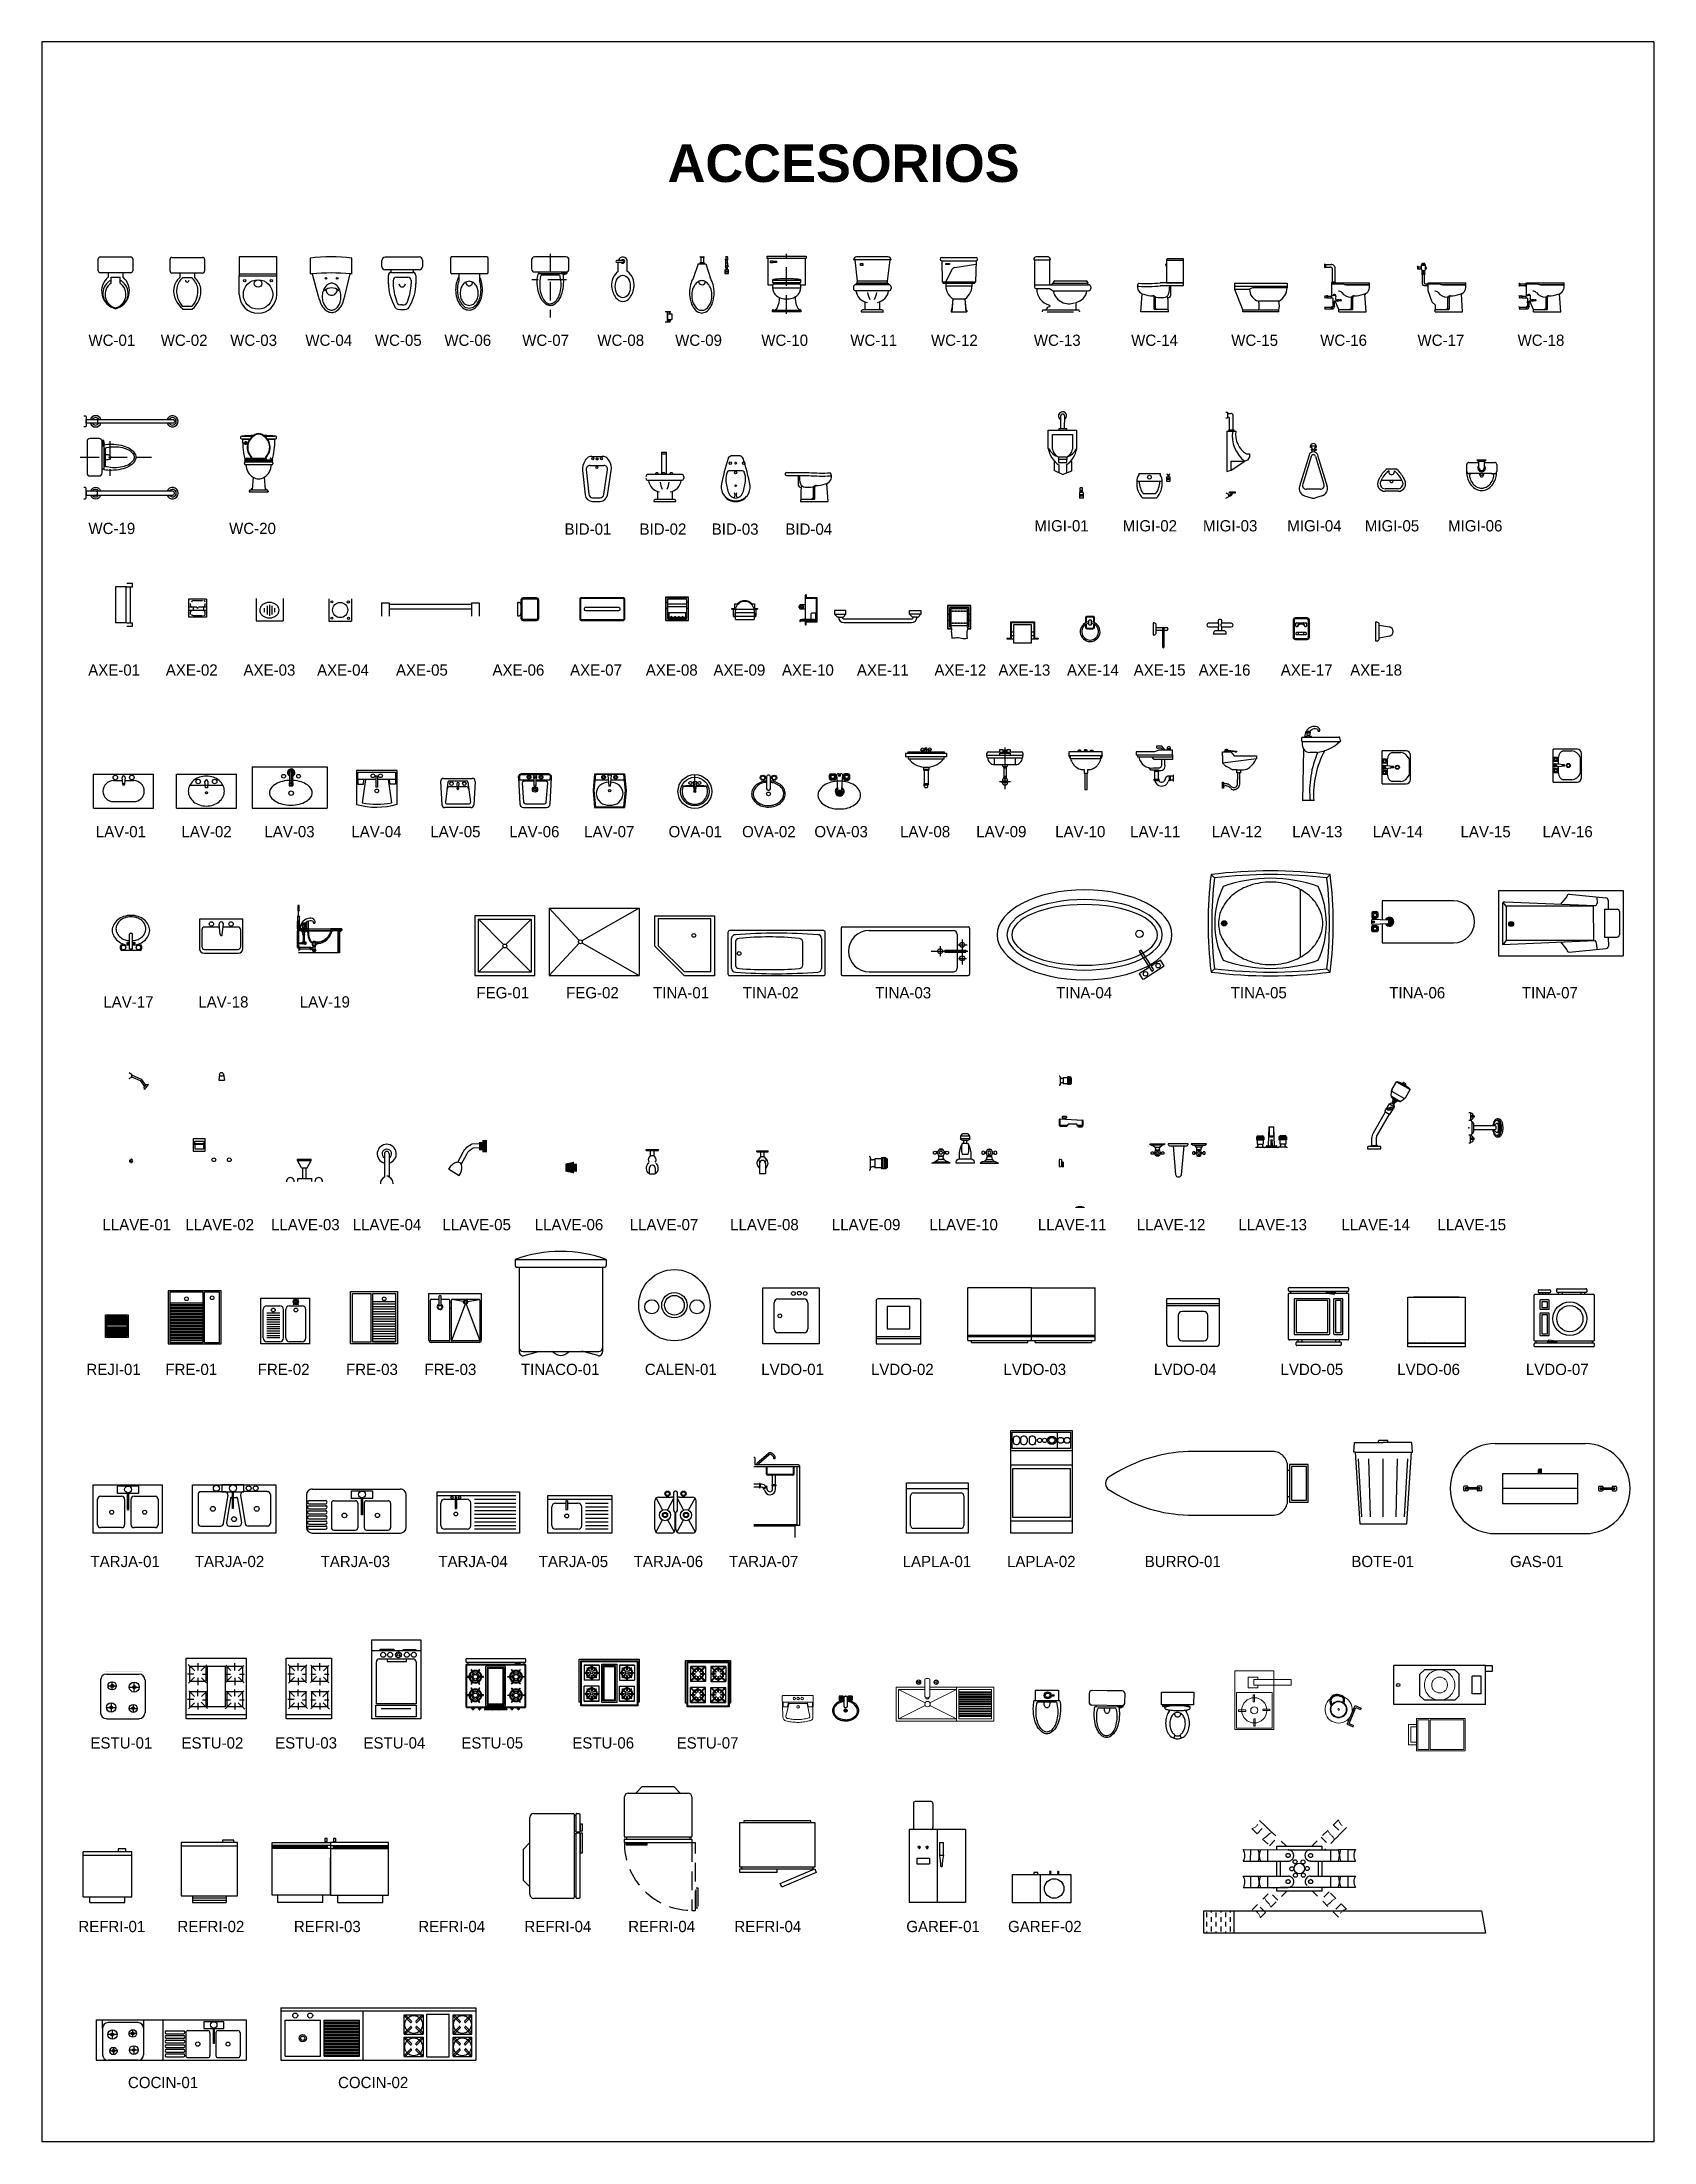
# Model space of a CAD drawing. Header units: millimetres. Extents: x 203.7 to 271.7, y 165.9 to 194.2.
# Drawn here: x 250.18 to 271.68, y 165.89 to 193.89 of the extents above; entities that cross this region are included whole.
import ezdxf

# ---------------------------------------------------------------- set-up
doc = ezdxf.new("R2010")
doc.units = ezdxf.units.MM
doc.linetypes.add('HIDDEN', pattern=[0.375, 0.25, -0.125])
doc.linetypes.add('HIDDEN2', pattern=[4.7625, 3.175, -1.5875])
for name, color, linetype in [('1', 7, 'Continuous'), ('ACCESORI', 252, 'Continuous'), ('BAÑOS', 252, 'Continuous'), ('CARPINTERIA', 2, 'Continuous'), ('HERRERIA', 8, 'Continuous'), ('MUEBLE', 8, 'Continuous'), ('muebles', 251, 'Continuous'), ('MURO-ACTUALES', 1, 'Continuous'), ('MUROS', 7, 'Continuous'), ('PISOS', 250, 'Continuous'), ('TOPES', 5, 'Continuous')]:
    doc.layers.add(name, color=color, linetype=linetype)
for name, color, linetype, lineweight in [('ejes', 1, 'HIDDEN2', 5), ('muebles1', 9, 'Continuous', 15), ('VENTANAS', 4, 'Continuous', 13)]:
    doc.layers.add(name, color=color, linetype=linetype, lineweight=lineweight)
doc.styles.add('SASB', font='SASB____.SHX')

msp = doc.modelspace()

# ---------------------------------------------------------------- texts
for s, p in [('WC-01', (250.802, 189.843)), ('WC-02', (251.766, 189.843)), ('WC-03', (252.693, 189.843)), ('WC-04', (253.695, 189.843)), ('WC-05', (254.622, 189.843)), ('WC-06', (255.549, 189.843)), ('WC-07', (256.587, 189.843)), ('WC-08', (257.589, 189.843)), ('WC-09', (258.627, 189.843)), ('WC-10', (259.776, 189.843)), ('WC-11', (260.963, 189.843)), ('WC-12', (262.039, 189.843)), ('WC-13', (263.411, 189.843)), ('WC-14', (264.709, 189.843)), ('WC-15', (266.044, 189.843)), ('WC-16', (267.23, 189.843)), ('WC-17', (268.528, 189.843)), ('WC-18', (269.863, 189.843)), ('WC-19', (250.802, 187.334)), ('WC-20', (252.678, 187.334)), ('BID-01', (257.152, 187.325)), ('BID-02', (258.152, 187.325)), ('BID-03', (259.115, 187.325)), ('BID-04', (260.097, 187.325)), ('MIGI-01', (263.418, 187.369)), ('MIGI-02', (264.596, 187.369)), ('MIGI-03', (265.667, 187.369)), ('MIGI-04', (266.791, 187.369)), ('MIGI-05', (267.826, 187.369)), ('MIGI-06', (268.936, 187.369)), ('AXE-01', (250.799, 185.446)), ('AXE-02', (251.834, 185.446)), ('AXE-03', (252.87, 185.446)), ('AXE-04', (253.851, 185.446)), ('AXE-05', (254.904, 185.446)), ('AXE-06', (256.191, 185.446)), ('AXE-07', (257.226, 185.446)), ('AXE-08', (258.236, 185.446)), ('AXE-09', (259.138, 185.446)), ('AXE-10', (260.052, 185.446)), ('AXE-11', (261.051, 185.446)), ('AXE-12', (262.085, 185.446)), ('AXE-13', (262.939, 185.446)), ('AXE-14', (263.853, 185.446)), ('AXE-15', (264.743, 185.446)), ('AXE-16', (265.609, 185.446)), ('AXE-17', (266.704, 185.446)), ('AXE-18', (267.63, 185.446)), ('LAV-01', (250.9, 183.291)), ('LAV-02', (252.043, 183.291)), ('LAV-03', (253.149, 183.291)), ('LAV-04', (254.309, 183.291)), ('LAV-05', (255.362, 183.291)), ('LAV-06', (256.415, 183.291)), ('LAV-07', (257.414, 183.291)), ('OVA-01', (258.539, 183.291)), ('OVA-02', (259.52, 183.291)), ('OVA-03', (260.484, 183.291)), ('LAV-08', (261.626, 183.291)), ('LAV-09', (262.643, 183.291)), ('LAV-10', (263.696, 183.291)), ('LAV-11', (264.696, 183.291)), ('LAV-12', (265.784, 183.291)), ('LAV-13', (266.857, 183.291)), ('LAV-14', (267.93, 183.291)), ('LAV-15', (269.102, 183.291)), ('LAV-16', (270.196, 183.291)), ('LAV-17', (251.001, 181.021)), ('LAV-18', (252.267, 181.021)), ('LAV-19', (253.62, 181.021)), ('FEG-01', (255.977, 181.143)), ('FEG-02', (257.173, 181.143)), ('TINA-01', (258.333, 181.143)), ('TINA-02', (259.529, 181.143)), ('TINA-03', (261.295, 181.143)), ('TINA-04', (263.709, 181.143)), ('TINA-05', (266.038, 181.143)), ('TINA-06', (268.151, 181.143)), ('TINA-07', (269.92, 181.143)), ('LLAVE-01', (250.989, 178.051)), ('LLAVE-02', (252.096, 178.051)), ('LLAVE-03', (253.238, 178.051)), ('LLAVE-04', (254.327, 178.051)), ('LLAVE-05', (255.522, 178.051)), ('LLAVE-06', (256.754, 178.051)), ('LLAVE-07', (258.021, 178.051)), ('LLAVE-08', (259.361, 178.051)), ('LLAVE-09', (260.717, 178.051)), ('LLAVE-10', (262.017, 178.051)), ('LLAVE-11', (263.465, 178.051)), ('LLAVE-12', (264.784, 178.051)), ('LLAVE-13', (266.139, 178.051)), ('LLAVE-14', (267.513, 178.051)), ('LLAVE-15', (268.795, 178.051)), ('REJI-01', (250.775, 176.121)), ('FRE-01', (251.828, 176.121)), ('FRE-02', (253.06, 176.121)), ('FRE-03', (254.238, 176.121)), ('FRE-03', (255.284, 176.121)), ('TINACO-01', (256.57, 176.121)), ('CALEN-01', (258.223, 176.121)), ('LVDO-01', (259.775, 176.121)), ('LVDO-02', (261.239, 176.121)), ('LVDO-03', (263.006, 176.121)), ('LVDO-04', (265.012, 176.121)), ('LVDO-05', (266.701, 176.121)), ('LVDO-06', (268.258, 176.121)), ('LVDO-07', (269.974, 176.121)), ('TARJA-01', (250.829, 173.56)), ('TARJA-02', (252.221, 173.56)), ('TARJA-03', (253.899, 173.56)), ('TARJA-04', (255.469, 173.56)), ('TARJA-05', (256.808, 173.56)), ('TARJA-06', (258.075, 173.56)), ('TARJA-07', (259.345, 173.56)), ('LAPLA-01', (261.661, 173.56)), ('LAPLA-02', (263.053, 173.56)), ('BURRO-01', (264.89, 173.56)), ('BOTE-01', (267.646, 173.56)), ('GAS-01', (269.762, 173.56)), ('ESTU-01', (250.829, 171.141)), ('ESTU-02', (252.043, 171.141)), ('ESTU-03', (253.292, 171.141)), ('ESTU-04', (254.47, 171.141)), ('ESTU-05', (255.775, 171.141)), ('ESTU-06', (257.255, 171.141)), ('ESTU-07', (258.647, 171.141)), ('REFRI-01', (250.668, 168.693)), ('REFRI-02', (251.989, 168.693)), ('REFRI-03', (253.542, 168.693)), ('REFRI-04', (255.201, 168.693)), ('REFRI-04', (256.617, 168.693)), ('REFRI-04', (258.001, 168.693)), ('REFRI-04', (259.417, 168.693)), ('GAREF-01', (261.71, 168.693)), ('GAREF-02', (263.067, 168.693)), ('COCIN-01', (251.329, 166.613)), ('COCIN-02', (254.131, 166.613))]:
    msp.add_text(s, height=0.15).set_placement(p)
at = {"layer": 'ACCESORI', "style": 'SASB'}
msp.add_text('ACCESORIOS', height=0.5, dxfattribs=at).set_placement((258.526, 192.028))

# ---------------------------------------------------------------- blocks, each defined once
blk = doc.blocks.new('REFRI-07')
at = {"layer": 'MUEBLE'}
for p, q in [((0.446, 0), (-0.446, 0)), ((-0.446, 0), (-0.446, -0.023)), ((0.446, -0.023), (0.446, 0)), ((-0.501, -0.023), (0.499, -0.023)), ((-0.501, -0.618), (-0.501, -0.023)), ((0.499, -0.023), (0.499, -0.618)), ((0.499, -0.618), (-0.501, -0.618)), ((-0.501, -0.643), (0.474, -0.643)), ((-0.501, -0.693), (-0.501, -0.643)), ((-0.001, -0.693), (-0.501, -0.693)), ((-0.476, -0.618), (-0.476, -0.643)), ((-0.001, -0.693), (-0.001, -0.643)), ((0.039, -0.839), (0.499, -0.643)), ((0.059, -0.885), (0.039, -0.839)), ((0.519, -0.689), (0.059, -0.885)), ((0.474, -0.618), (0.474, -0.643)), ((0.499, -0.643), (0.519, -0.689))]:
    blk.add_line(p, q, dxfattribs=at)
blk = doc.blocks.new('REFRI-06')
at = {"layer": 'MUEBLE'}
for p, q in [((-0.311, 0.271), (-0.225, 0.357)), ((-0.225, 0.357), (0.195, 0.357)), ((0.281, 0.271), (0.195, 0.357)), ((-0.463, -0.308), (-0.463, 0.221)), ((-0.413, 0.271), (0.387, 0.271)), ((0.437, 0.221), (0.437, -0.308)), ((-0.463, -0.388), (-0.463, -0.348)), ((-0.458, -0.343), (0.432, -0.343)), ((0.432, -0.393), (-0.458, -0.393)), ((0.427, -0.318), (-0.453, -0.318)), ((-0.433, -0.318), (-0.433, -0.343)), ((-0.433, -0.423), (-0.433, -0.403)), ((-0.433, -0.403), (-0.163, -0.403)), ((-0.163, -0.423), (-0.433, -0.423)), ((-0.403, -0.393), (-0.403, -0.403)), ((-0.193, -0.403), (-0.193, -0.393)), ((-0.163, -0.403), (-0.163, -0.423)), ((0.412, -0.318), (0.412, -0.343)), ((0.437, -0.348), (0.437, -0.388))]:
    blk.add_line(p, q, dxfattribs=at)
at = {"layer": 'MUEBLE', "linetype": 'HIDDEN'}
for p, q in [((0.437, -0.398), (0.437, -1.292)), ((0.486, -0.393), (0.442, -0.393)), ((0.487, -1.283), (0.487, -0.394)), ((0.496, -1.023), (0.486, -1.023)), ((0.496, -0.993), (0.516, -0.993)), ((0.496, -1.263), (0.496, -0.993)), ((0.516, -0.993), (0.516, -1.263)), ((0.438, -1.293), (0.477, -1.293)), ((0.486, -1.233), (0.496, -1.233)), ((0.516, -1.263), (0.496, -1.263))]:
    blk.add_line(p, q, dxfattribs=at)
at = {"layer": 'MUEBLE'}
for centre, radius, start, end in [((-0.413, 0.221), 0.05, 90, 180), ((0.387, 0.221), 0.05, 0, 90), ((-0.453, -0.308), 0.01, 180, 270), ((-0.458, -0.348), 0.005, 90, 180), ((-0.458, -0.388), 0.005, 180, 270), ((0.427, -0.308), 0.01, 270, 0), ((0.432, -0.348), 0.005, 0, 90), ((0.432, -0.388), 0.005, 270, 0), ((0.442, -0.398), 0.005, 90, 180)]:
    blk.add_arc(centre, radius, start, end, dxfattribs=at)
at = {"layer": 'MUEBLE', "linetype": 'HIDDEN'}
for centre, radius, start, end in [((0.437, -0.393), 0.9, 178.9395, 271.2905), ((0.486, -0.394), 0.001, 0, 90), ((0.438, -1.292), 0.001, 180, 270), ((0.477, -1.283), 0.01, 270, 0), ((0.486, -1.292), 0.001, 270, 0), ((0.486, -1.292), 0.001, 270, 0)]:
    blk.add_arc(centre, radius, start, end, dxfattribs=at)
blk = doc.blocks.new('REFRI-05')
at = {"layer": 'MUEBLE'}
for p, q in [((0.179, 0.593), (0.708, 0.593)), ((0.718, 0.583), (0.718, -0.528)), ((0.718, 0.568), (0.743, 0.568)), ((0.743, 0.35), (0.743, 0.588)), ((0.748, 0.593), (0.788, 0.593)), ((0.793, 0.588), (0.793, 0.35)), ((0.129, -0.488), (0.129, 0.543)), ((0.718, 0.363), (0.743, 0.363)), ((0.718, 0.325), (0.743, 0.325)), ((0.743, 0.35), (0.793, 0.35)), ((0.743, 0.337), (0.793, 0.337)), ((0.743, -0.533), (0.743, 0.337)), ((0.803, 0.437), (0.793, 0.437)), ((0.793, 0.378), (0.803, 0.378)), ((0.793, 0.337), (0.793, -0.533)), ((0.803, 0.305), (0.793, 0.305)), ((0.803, 0.458), (0.823, 0.458)), ((0.803, 0.358), (0.803, 0.458)), ((0.823, 0.358), (0.803, 0.358)), ((0.803, 0.065), (0.803, 0.335)), ((0.803, 0.335), (0.823, 0.335)), ((0.823, 0.458), (0.823, 0.358)), ((0.823, 0.335), (0.823, 0.065)), ((0.129, 0.206), (0.043, 0.12)), ((0.043, -0.3), (0.043, 0.12)), ((0.793, 0.095), (0.803, 0.095)), ((0.823, 0.065), (0.803, 0.065)), ((0.129, -0.386), (0.043, -0.3)), ((0.708, -0.538), (0.179, -0.538)), ((0.718, -0.508), (0.743, -0.508)), ((0.788, -0.538), (0.748, -0.538))]:
    blk.add_line(p, q, dxfattribs=at)
for centre, radius, start, end in [((0.179, 0.543), 0.05, 90, 180), ((0.708, 0.583), 0.01, 0, 90), ((0.748, 0.588), 0.005, 90, 180), ((0.179, -0.488), 0.05, 180, 270), ((0.708, -0.528), 0.01, 270, 0), ((0.748, -0.533), 0.005, 180, 270), ((0.788, -0.533), 0.005, 270, 0)]:
    blk.add_arc(centre, radius, start, end, dxfattribs=at)
blk = doc.blocks.new('PISTON-2')
at = {"layer": 'ejes', "linetype": 'HIDDEN', "ltscale": 0.1}
for p, q in [((-0.551, 0.624), (-0.253, 0.327)), ((0.531, 0.63), (0.248, 0.335)), ((-0.657, 0.518), (-0.232, 0.094)), ((-0.586, 0.447), (-0.48, 0.553)), ((-0.424, 0.284), (-0.317, 0.391)), ((0.64, 0.529), (0.229, 0.097)), ((0.303, 0.394), (0.412, 0.29)), ((0.462, 0.56), (0.571, 0.456)), ((0.571, 0.456), (0.502, 0.384)), ((-0.65, -0.528), (-0.227, -0.103)), ((0.648, -0.527), (0.229, -0.101)), ((-0.474, -0.563), (-0.58, -0.457)), ((-0.58, -0.457), (-0.58, -0.457)), ((-0.543, -0.633), (-0.251, -0.34)), ((-0.311, -0.401), (-0.417, -0.294)), ((0.544, -0.634), (0.25, -0.341)), ((0.417, -0.295), (0.31, -0.401)), ((0.473, -0.564), (0.402, -0.493)), ((0.579, -0.458), (0.473, -0.564)), ((0.579, -0.458), (0.473, -0.564)), ((0.579, -0.458), (0.473, -0.564)), ((0.473, -0.564), (0.473, -0.564))]:
    blk.add_line(p, q, dxfattribs=at)
at = {"layer": 'ejes', "linetype": 'HIDDEN', "ltscale": 0.3}
for p, q in [((0.462, 0.56), (0.571, 0.456)), ((-0.586, 0.447), (-0.48, 0.553)), ((0.462, 0.56), (0.571, 0.456)), ((0.571, 0.456), (0.571, 0.456))]:
    blk.add_line(p, q, dxfattribs=at)
at = {"layer": 'ejes', "linetype": 'HIDDEN', "ltscale": 0.1}
for centre, radius, start, end in [((-0.688, 0.653), 0.141, 283.3372, 347.8529), ((0.666, 0.667), 0.141, 195.0602, 259.0976), ((-0.589, 0.556), 0.195, 292.5432, 337.7829), ((-0.314, 0.281), 0.195, 112.3649, 157.6046), ((0.302, 0.284), 0.195, 23.6097, 68.8494), ((-0.68, -0.665), 0.141, 13.3372, 77.8529), ((-0.582, -0.566), 0.195, 22.5432, 67.7829), ((-0.308, -0.291), 0.195, 202.3649, 247.6046), ((0.307, -0.292), 0.195, 292.3649, 337.6046), ((0.582, -0.566), 0.195, 112.5432, 157.7829), ((0.681, -0.664), 0.141, 103.3372, 167.8529)]:
    blk.add_arc(centre, radius, start, end, dxfattribs=at)
at = {"layer": 'ejes', "linetype": 'HIDDEN', "ltscale": 0.2}
blk.add_arc((0.571, 0.566), 0.195, 203.788, 249.0276, dxfattribs=at)
at = {"layer": 'HERRERIA'}
for p, q in [((-0.254, 0.645), (-0.104, 0.645)), ((-0.254, 0.645), (-0.104, 0.645)), ((-0.254, 0.645), (-0.104, 0.645)), ((-0.253, 0.743), (-0.252, 0.145)), ((-0.104, 0.645), (-0.104, 0.645)), ((-0.102, 0.746), (-0.102, 0.145)), ((0.096, 0.744), (0.096, 0.146)), ((0.097, 0.646), (0.247, 0.645)), ((0.251, 0.747), (0.248, 0.146)), ((-0.252, 0.415), (-0.103, 0.415)), ((0.097, 0.416), (0.248, 0.415)), ((0.248, 0.146), (0.25, -0.424)), ((-0.251, -0.155), (-0.25, -0.754)), ((-0.101, -0.155), (-0.102, -0.752)), ((-0.005, -0.09), (-0.005, -0.09)), ((0.099, -0.154), (0.099, -0.755)), ((-0.247, -0.424), (-0.101, -0.424)), ((-0.247, -0.424), (-0.247, -0.424)), ((0.099, -0.424), (0.25, -0.424)), ((0.25, -0.424), (0.25, -0.524)), ((0.25, -0.424), (0.25, -0.424)), ((0.25, -0.424), (0.25, -0.424)), ((0.251, -0.654), (0.25, -0.524)), ((-0.251, -0.654), (-0.102, -0.654)), ((0.099, -0.654), (0.251, -0.654)), ((0.251, -0.654), (0.251, -0.752))]:
    blk.add_line(p, q, dxfattribs=at)
for points in [[(-0.251, -0.303), (-0.302, -0.303), (-0.302, 0.297), (-0.253, 0.297)], [(-0.102, 0.297), (0.096, 0.297)], [(0.249, 0.297), (0.298, 0.297), (0.298, -0.303), (0.25, -0.303)], [(-0.251, -0.253), (-0.252, -0.253), (-0.252, 0.247)], [(-0.102, 0.247), (0.096, 0.247)], [(0.099, -0.253), (-0.101, -0.253)], [(0.099, -0.303), (-0.102, -0.303)]]:
    blk.add_lwpolyline(points, dxfattribs=at)
at = {"layer": 'HERRERIA', "linetype": 'HIDDEN'}
for centre in [(-0.176, 0.146), (0.173, 0.146), (0.174, 0.146), (-0.176, -0.155), (0.173, -0.155)]:
    blk.add_circle(centre, 0.0269, dxfattribs=at)
at = {"layer": 'HERRERIA'}
for centre, radius in [((-0.091, 0.048), 0.0269), ((-0.001, -0.005), 0.071), ((-0.005, 0.097), 0.0269), ((0.089, 0.052), 0.0269), ((-0.176, -0.156), 0.0269), ((-0.09, -0.058), 0.0269), ((-0.001, -0.109), 0.0269), ((0.087, -0.054), 0.0269)]:
    blk.add_circle(centre, radius, dxfattribs=at)
for centre, radius, start, end in [((-0.181, 0.863), 0.141, 238.816, 304.057), ((0.171, 0.863), 0.141, 237.8307, 304.4329), ((-0.179, 0.725), 0.195, 248.1479, 292.8897), ((-0.178, 0.335), 0.195, 67.4717, 112.2475), ((0.171, 0.725), 0.195, 247.65, 292.8897), ((0.172, 0.336), 0.195, 67.4717, 112.7114), ((-0.174, -0.156), 0.075, 69.2651, 135.0739), ((-0.172, -0.345), 0.195, 246.1652, 291.1391), ((-0.175, -0.735), 0.195, 68.0239, 112.9642), ((0.175, -0.345), 0.195, 247.65, 292.8897), ((0.176, -0.734), 0.195, 67.4717, 112.7114), ((-0.174, -0.872), 0.141, 59.0481, 122.8889), ((0.177, -0.872), 0.141, 58.2842, 123.7248)]:
    blk.add_arc(centre, radius, start, end, dxfattribs=at)
at = {"layer": 'HERRERIA', "linetype": 'HIDDEN'}
for centre, radius, start, end in [((-0.177, 0.145), 0.075, 180.1807, 0.1807), ((0.172, 0.147), 0.076, 179.8981, 359.2745), ((0.176, -0.154), 0.075, 12.3604, 93.1952)]:
    blk.add_arc(centre, radius, start, end, dxfattribs=at)
at = {"layer": 'HERRERIA', "ltscale": 0.5}
for start, end in [(150.5029, 180.1807), (0.1807, 67.0206)]:
    blk.add_arc((-0.176, -0.155), 0.075, start, end, dxfattribs=at)
at = {"layer": 'HERRERIA', "linetype": 'HIDDEN', "ltscale": 0.5}
blk.add_arc((0.174, -0.154), 0.075, 91.9044, 180.1807, dxfattribs=at)
blk = doc.blocks.new('POLIN')
at = {"layer": 'TOPES'}
h = blk.add_hatch(dxfattribs=at)
h.set_pattern_fill('DASH', color=40, scale=0.02, angle=90, style=0)
h.set_pattern_definition([(90, (215.679496, -104.91903), (-0.0635, 0.0635), [0.0635, -0.0635])])
h.paths.add_polyline_path([(-2.404, -0.238), (-2.404, -0.538), (-2, -0.538), (-2, -0.238)])
at = {"layer": 'PISOS', "color": 250}
blk.add_lwpolyline([(-2.404, -0.538), (-2.404, -0.238), (1.3, -0.238), (1.354, -0.538)], close=True, dxfattribs=at)
at = {"layer": 'TOPES', "color": 250}
blk.add_lwpolyline([(-2.404, -0.538), (-2.404, -0.238), (-2.001, -0.238), (-2.001, -0.538)], close=True, dxfattribs=at)
at = {"layer": 'MURO-ACTUALES', "rotation": 90}
blk.add_blockref('PISTON-2', (-1.133, 0.327), dxfattribs=at)
blk = doc.blocks.new('FRE-04')
for p, q in [((-0.332, -0.619), (-0.332, 0.001)), ((-0.332, 0.001), (0.368, 0.001)), ((0.368, 0.001), (0.368, -0.619)), ((-0.312, -0.619), (-0.312, -0.084)), ((-0.302, -0.074), (-0.197, -0.074)), ((-0.197, -0.035), (-0.197, -0.079)), ((-0.197, -0.079), (-0.197, -0.153)), ((-0.173, -0.029), (-0.191, -0.029)), ((-0.191, -0.159), (-0.173, -0.159)), ((-0.167, -0.153), (-0.167, -0.035)), ((-0.167, -0.074), (-0.062, -0.074)), ((-0.052, -0.619), (-0.052, -0.084)), ((-0.052, -0.114), (-0.032, -0.114)), ((-0.032, -0.198), (-0.052, -0.198)), ((-0.032, -0.619), (-0.032, -0.084)), ((0.151, -0.138), (-0.029, -0.625)), ((0.131, -0.104), (-0.027, -0.075)), ((-0.022, -0.074), (0.338, -0.074)), ((0.165, -0.138), (0.347, -0.623)), ((0.185, -0.104), (0.345, -0.076)), ((0.348, -0.084), (0.348, -0.619)), ((-0.062, -0.629), (-0.302, -0.629)), ((0.338, -0.649), (-0.302, -0.649)), ((0.338, -0.629), (-0.022, -0.629))]:
    blk.add_line(p, q)
for radius in [0.0278, 0.0162]:
    blk.add_circle((0.158, -0.111), radius)
for centre, radius, start, end in [((-0.302, -0.084), 0.01, 90, 180), ((-0.183, -0.173), 0.0371, 112.0718, 64.3207), ((-0.183, -0.173), 0.0284, 119.3493, 55.5826), ((-0.191, -0.035), 0.006, 90, 180), ((-0.191, -0.153), 0.006, 180, 270), ((-0.173, -0.035), 0.006, 0, 90), ((-0.173, -0.153), 0.006, 270, 0), ((-0.062, -0.084), 0.01, 360, 90), ((-0.022, -0.084), 0.01, 90, 180), ((0.338, -0.084), 0.01, 360, 90), ((-0.302, -0.619), 0.03, 180, 270), ((-0.302, -0.619), 0.01, 180, 270), ((-0.062, -0.619), 0.01, 270, 360), ((-0.022, -0.619), 0.01, 180, 270), ((0.338, -0.619), 0.03, 270, 0), ((0.338, -0.619), 0.01, 270, 360)]:
    blk.add_arc(centre, radius, start, end)
blk = doc.blocks.new('TOALL')
at = {"layer": 'MUROS'}
for p, q in [((-0.325, 0.09), (-0.325, 0)), ((-0.325, 0.09), (-0.275, 0.09)), ((-0.275, 0.09), (-0.275, 0)), ((-0.275, 0.08), (0.275, 0.08)), ((-0.275, 0.05), (0.275, 0.05)), ((0.275, 0.09), (0.275, 0)), ((0.275, 0.09), (0.325, 0.09)), ((0.325, 0.09), (0.325, 0))]:
    blk.add_line(p, q, dxfattribs=at)
blk = doc.blocks.new('*X42')
at = {"color": 0}
for p, q in [((2.969, 1.918), (2.972, 1.92)), ((2.969, 1.919), (2.97, 1.92)), ((2.971, 1.918), (2.974, 1.92)), ((2.973, 1.918), (2.975, 1.92)), ((2.975, 1.918), (2.977, 1.92)), ((2.976, 1.918), (2.979, 1.92)), ((2.978, 1.918), (2.981, 1.92)), ((2.98, 1.918), (2.981, 1.919))]:
    blk.add_line(p, q, dxfattribs=at)
blk = doc.blocks.new('*X41')
at = {"color": 0}
for p, q in [((2.955, 1.972), (2.955, 1.972)), ((2.955, 1.969), (2.955, 1.969)), ((2.955, 1.965), (2.955, 1.965)), ((2.956, 1.971), (2.956, 1.971)), ((2.956, 1.967), (2.956, 1.967)), ((2.956, 1.963), (2.956, 1.963)), ((2.957, 1.972), (2.957, 1.972)), ((2.957, 1.969), (2.957, 1.969)), ((2.957, 1.965), (2.957, 1.965)), ((2.958, 1.971), (2.958, 1.971)), ((2.958, 1.967), (2.958, 1.967)), ((2.958, 1.963), (2.958, 1.963)), ((2.959, 1.972), (2.959, 1.972)), ((2.959, 1.969), (2.959, 1.969)), ((2.959, 1.965), (2.959, 1.965)), ((2.96, 1.971), (2.96, 1.971)), ((2.96, 1.967), (2.96, 1.967)), ((2.96, 1.963), (2.96, 1.963)), ((2.961, 1.972), (2.961, 1.972)), ((2.961, 1.969), (2.961, 1.969)), ((2.961, 1.965), (2.961, 1.965)), ((2.962, 1.972), (2.962, 1.972)), ((2.962, 1.971), (2.962, 1.971)), ((2.962, 1.969), (2.962, 1.969)), ((2.962, 1.967), (2.962, 1.967)), ((2.962, 1.965), (2.962, 1.965)), ((2.962, 1.963), (2.962, 1.963)), ((2.963, 1.971), (2.963, 1.971)), ((2.963, 1.967), (2.963, 1.967)), ((2.963, 1.963), (2.963, 1.963)), ((2.964, 1.972), (2.964, 1.972)), ((2.964, 1.969), (2.964, 1.969)), ((2.964, 1.965), (2.964, 1.965)), ((2.965, 1.971), (2.965, 1.971)), ((2.965, 1.967), (2.965, 1.967)), ((2.965, 1.963), (2.965, 1.963)), ((2.966, 1.972), (2.966, 1.972)), ((2.966, 1.969), (2.966, 1.969)), ((2.966, 1.965), (2.966, 1.965)), ((2.967, 1.971), (2.967, 1.971)), ((2.967, 1.967), (2.967, 1.967)), ((2.967, 1.963), (2.967, 1.963)), ((2.968, 1.972), (2.968, 1.972)), ((2.968, 1.969), (2.968, 1.969)), ((2.968, 1.965), (2.968, 1.965)), ((2.969, 1.971), (2.969, 1.971)), ((2.969, 1.967), (2.969, 1.967)), ((2.969, 1.963), (2.969, 1.963)), ((2.97, 1.972), (2.97, 1.972)), ((2.97, 1.969), (2.97, 1.969)), ((2.97, 1.965), (2.97, 1.965)), ((2.971, 1.971), (2.971, 1.971)), ((2.971, 1.967), (2.971, 1.967)), ((2.971, 1.963), (2.971, 1.963)), ((2.972, 1.972), (2.972, 1.972)), ((2.972, 1.969), (2.972, 1.969)), ((2.972, 1.965), (2.972, 1.965)), ((2.973, 1.971), (2.973, 1.971)), ((2.973, 1.967), (2.973, 1.967)), ((2.973, 1.963), (2.973, 1.963)), ((2.974, 1.972), (2.974, 1.972)), ((2.974, 1.969), (2.974, 1.969)), ((2.974, 1.965), (2.974, 1.965)), ((2.975, 1.971), (2.975, 1.971)), ((2.975, 1.967), (2.975, 1.967)), ((2.975, 1.963), (2.975, 1.963)), ((2.976, 1.972), (2.976, 1.972)), ((2.976, 1.969), (2.976, 1.969)), ((2.976, 1.965), (2.976, 1.965)), ((2.977, 1.971), (2.977, 1.971)), ((2.977, 1.967), (2.977, 1.967)), ((2.977, 1.963), (2.977, 1.963)), ((2.978, 1.972), (2.978, 1.972)), ((2.978, 1.971), (2.978, 1.971)), ((2.978, 1.969), (2.978, 1.969)), ((2.978, 1.967), (2.978, 1.967)), ((2.978, 1.965), (2.978, 1.965)), ((2.978, 1.963), (2.978, 1.963)), ((2.979, 1.972), (2.979, 1.972)), ((2.979, 1.969), (2.979, 1.969)), ((2.979, 1.965), (2.979, 1.965)), ((2.98, 1.971), (2.98, 1.971)), ((2.98, 1.967), (2.98, 1.967)), ((2.98, 1.963), (2.98, 1.963)), ((2.981, 1.972), (2.981, 1.972)), ((2.981, 1.969), (2.981, 1.969)), ((2.981, 1.965), (2.981, 1.965)), ((2.982, 1.971), (2.982, 1.971)), ((2.982, 1.967), (2.982, 1.967)), ((2.982, 1.963), (2.982, 1.963)), ((2.983, 1.972), (2.983, 1.972)), ((2.983, 1.969), (2.983, 1.969)), ((2.983, 1.965), (2.983, 1.965)), ((2.984, 1.971), (2.984, 1.971)), ((2.984, 1.967), (2.984, 1.967)), ((2.984, 1.963), (2.984, 1.963)), ((2.985, 1.972), (2.985, 1.972)), ((2.985, 1.969), (2.985, 1.969)), ((2.985, 1.965), (2.985, 1.965)), ((2.986, 1.971), (2.986, 1.971)), ((2.986, 1.967), (2.986, 1.967)), ((2.986, 1.963), (2.986, 1.963)), ((2.987, 1.972), (2.987, 1.972)), ((2.987, 1.969), (2.987, 1.969)), ((2.987, 1.965), (2.987, 1.965)), ((2.988, 1.971), (2.988, 1.971)), ((2.988, 1.967), (2.988, 1.967)), ((2.988, 1.963), (2.988, 1.963)), ((2.989, 1.972), (2.989, 1.972)), ((2.989, 1.969), (2.989, 1.969)), ((2.989, 1.965), (2.989, 1.965)), ((2.99, 1.971), (2.99, 1.971)), ((2.99, 1.967), (2.99, 1.967)), ((2.99, 1.963), (2.99, 1.963)), ((2.991, 1.972), (2.991, 1.972)), ((2.991, 1.969), (2.991, 1.969)), ((2.991, 1.965), (2.991, 1.965)), ((2.992, 1.971), (2.992, 1.971)), ((2.992, 1.967), (2.992, 1.967)), ((2.992, 1.963), (2.992, 1.963)), ((2.993, 1.972), (2.993, 1.972)), ((2.993, 1.971), (2.993, 1.971)), ((2.993, 1.969), (2.993, 1.969)), ((2.993, 1.967), (2.993, 1.967)), ((2.993, 1.965), (2.993, 1.965)), ((2.993, 1.963), (2.993, 1.963)), ((2.994, 1.972), (2.994, 1.972)), ((2.994, 1.969), (2.994, 1.969)), ((2.994, 1.965), (2.994, 1.965))]:
    blk.add_line(p, q, dxfattribs=at)
blk = doc.blocks.new('*X40')
at = {"color": 0}
for p, q in [((3.095, 1.719), (3.095, 1.719)), ((3.095, 1.717), (3.095, 1.717)), ((3.095, 1.716), (3.095, 1.716)), ((3.095, 1.714), (3.095, 1.714)), ((3.095, 1.712), (3.095, 1.712)), ((3.096, 1.717), (3.096, 1.717)), ((3.096, 1.714), (3.096, 1.714)), ((3.097, 1.719), (3.097, 1.719)), ((3.097, 1.716), (3.097, 1.716)), ((3.097, 1.712), (3.097, 1.712)), ((3.098, 1.719), (3.098, 1.719)), ((3.098, 1.717), (3.098, 1.717)), ((3.098, 1.716), (3.098, 1.716)), ((3.098, 1.714), (3.098, 1.714)), ((3.098, 1.712), (3.098, 1.712)), ((3.099, 1.717), (3.099, 1.717)), ((3.099, 1.714), (3.099, 1.714)), ((3.1, 1.719), (3.1, 1.719)), ((3.1, 1.716), (3.1, 1.716)), ((3.1, 1.712), (3.1, 1.712)), ((3.101, 1.717), (3.101, 1.717)), ((3.101, 1.714), (3.101, 1.714)), ((3.102, 1.719), (3.102, 1.719)), ((3.102, 1.717), (3.102, 1.717)), ((3.102, 1.716), (3.102, 1.716)), ((3.102, 1.714), (3.102, 1.714)), ((3.102, 1.712), (3.102, 1.712)), ((3.103, 1.719), (3.103, 1.719)), ((3.103, 1.716), (3.103, 1.716)), ((3.103, 1.712), (3.103, 1.712)), ((3.104, 1.717), (3.104, 1.717)), ((3.104, 1.714), (3.104, 1.714)), ((3.105, 1.719), (3.105, 1.719)), ((3.105, 1.717), (3.105, 1.717)), ((3.105, 1.716), (3.105, 1.716)), ((3.105, 1.714), (3.105, 1.714)), ((3.105, 1.712), (3.105, 1.712)), ((3.106, 1.719), (3.106, 1.719)), ((3.106, 1.716), (3.106, 1.716)), ((3.106, 1.712), (3.106, 1.712)), ((3.107, 1.717), (3.107, 1.717)), ((3.107, 1.714), (3.107, 1.714)), ((3.108, 1.719), (3.108, 1.719)), ((3.108, 1.716), (3.108, 1.716)), ((3.108, 1.712), (3.108, 1.712)), ((3.109, 1.719), (3.109, 1.719)), ((3.109, 1.717), (3.109, 1.717)), ((3.109, 1.716), (3.109, 1.716)), ((3.109, 1.714), (3.109, 1.714)), ((3.109, 1.712), (3.109, 1.712)), ((3.11, 1.717), (3.11, 1.717)), ((3.11, 1.714), (3.11, 1.714)), ((3.111, 1.719), (3.111, 1.719)), ((3.111, 1.716), (3.111, 1.716)), ((3.111, 1.712), (3.111, 1.712)), ((3.112, 1.719), (3.112, 1.719)), ((3.112, 1.717), (3.112, 1.717)), ((3.112, 1.716), (3.112, 1.716)), ((3.112, 1.714), (3.112, 1.714)), ((3.112, 1.712), (3.112, 1.712)), ((3.113, 1.717), (3.113, 1.717)), ((3.113, 1.714), (3.113, 1.714)), ((3.114, 1.719), (3.114, 1.719)), ((3.114, 1.716), (3.114, 1.716)), ((3.114, 1.712), (3.114, 1.712)), ((3.115, 1.717), (3.115, 1.717)), ((3.115, 1.714), (3.115, 1.714)), ((3.116, 1.719), (3.116, 1.719)), ((3.116, 1.717), (3.116, 1.717)), ((3.116, 1.716), (3.116, 1.716)), ((3.116, 1.714), (3.116, 1.714)), ((3.116, 1.712), (3.116, 1.712)), ((3.117, 1.719), (3.117, 1.719)), ((3.117, 1.716), (3.117, 1.716)), ((3.117, 1.712), (3.117, 1.712)), ((3.118, 1.717), (3.118, 1.717)), ((3.118, 1.714), (3.118, 1.714)), ((3.119, 1.719), (3.119, 1.719)), ((3.119, 1.716), (3.119, 1.716)), ((3.119, 1.712), (3.119, 1.712)), ((3.12, 1.719), (3.12, 1.719)), ((3.12, 1.717), (3.12, 1.717)), ((3.12, 1.716), (3.12, 1.716)), ((3.12, 1.714), (3.12, 1.714)), ((3.12, 1.712), (3.12, 1.712)), ((3.121, 1.717), (3.121, 1.717)), ((3.121, 1.714), (3.121, 1.714)), ((3.122, 1.719), (3.122, 1.719)), ((3.122, 1.716), (3.122, 1.716)), ((3.122, 1.712), (3.122, 1.712)), ((3.123, 1.719), (3.123, 1.719)), ((3.123, 1.717), (3.123, 1.717)), ((3.123, 1.716), (3.123, 1.716)), ((3.123, 1.714), (3.123, 1.714)), ((3.123, 1.712), (3.123, 1.712)), ((3.124, 1.717), (3.124, 1.717)), ((3.124, 1.714), (3.124, 1.714)), ((3.125, 1.719), (3.125, 1.719)), ((3.125, 1.716), (3.125, 1.716)), ((3.125, 1.712), (3.125, 1.712)), ((3.126, 1.717), (3.126, 1.717)), ((3.126, 1.714), (3.126, 1.714)), ((3.127, 1.719), (3.127, 1.719)), ((3.127, 1.717), (3.127, 1.717)), ((3.127, 1.716), (3.127, 1.716)), ((3.127, 1.714), (3.127, 1.714)), ((3.127, 1.712), (3.127, 1.712)), ((3.128, 1.719), (3.128, 1.719)), ((3.128, 1.716), (3.128, 1.716)), ((3.128, 1.712), (3.128, 1.712)), ((3.129, 1.717), (3.129, 1.717)), ((3.129, 1.714), (3.129, 1.714)), ((3.13, 1.719), (3.13, 1.719)), ((3.13, 1.717), (3.13, 1.717)), ((3.13, 1.716), (3.13, 1.716)), ((3.13, 1.714), (3.13, 1.714)), ((3.13, 1.712), (3.13, 1.712)), ((3.131, 1.719), (3.131, 1.719)), ((3.131, 1.716), (3.131, 1.716)), ((3.131, 1.712), (3.131, 1.712)), ((3.132, 1.717), (3.132, 1.717)), ((3.132, 1.714), (3.132, 1.714)), ((3.133, 1.719), (3.133, 1.719)), ((3.133, 1.716), (3.133, 1.716)), ((3.133, 1.712), (3.133, 1.712)), ((3.134, 1.719), (3.134, 1.719)), ((3.134, 1.717), (3.134, 1.717)), ((3.134, 1.716), (3.134, 1.716)), ((3.134, 1.714), (3.134, 1.714)), ((3.134, 1.712), (3.134, 1.712)), ((3.135, 1.717), (3.135, 1.717)), ((3.135, 1.714), (3.135, 1.714)), ((3.136, 1.719), (3.136, 1.719)), ((3.136, 1.716), (3.136, 1.716)), ((3.136, 1.712), (3.136, 1.712))]:
    blk.add_line(p, q, dxfattribs=at)
blk = doc.blocks.new('*X39')
at = {"color": 0}
for p, q in [((3.095, 1.782), (3.098, 1.785)), ((3.099, 1.782), (3.102, 1.785)), ((3.104, 1.782), (3.106, 1.785)), ((3.108, 1.782), (3.111, 1.785)), ((3.113, 1.782), (3.115, 1.785)), ((3.117, 1.782), (3.12, 1.785)), ((3.122, 1.782), (3.124, 1.785)), ((3.126, 1.782), (3.129, 1.785)), ((3.13, 1.782), (3.133, 1.785)), ((3.135, 1.782), (3.135, 1.783))]:
    blk.add_line(p, q, dxfattribs=at)
blk = doc.blocks.new('*X38')
at = {"color": 0}
for p, q in [((3.015, 1.972), (3.018, 1.975)), ((3.017, 1.965), (3.027, 1.975)), ((3.026, 1.965), (3.036, 1.975)), ((3.032, 1.962), (3.04, 1.971)), ((3.032, 1.953), (3.04, 1.961)), ((3.032, 1.945), (3.04, 1.952)), ((3.032, 1.936), (3.04, 1.944)), ((3.033, 1.928), (3.04, 1.935)), ((3.034, 1.92), (3.041, 1.927)), ((3.035, 1.913), (3.042, 1.92)), ((3.037, 1.905), (3.043, 1.912)), ((3.038, 1.898), (3.045, 1.905)), ((3.04, 1.891), (3.047, 1.898)), ((3.042, 1.884), (3.048, 1.891)), ((3.044, 1.877), (3.05, 1.884)), ((3.046, 1.871), (3.053, 1.877)), ((3.049, 1.864), (3.055, 1.871)), ((3.051, 1.858), (3.058, 1.864)), ((3.054, 1.852), (3.06, 1.858)), ((3.057, 1.846), (3.063, 1.852)), ((3.06, 1.84), (3.066, 1.846)), ((3.063, 1.834), (3.069, 1.84)), ((3.066, 1.829), (3.072, 1.835)), ((3.07, 1.823), (3.076, 1.83)), ((3.077, 1.822), (3.085, 1.83)), ((3.086, 1.822), (3.091, 1.827)), ((3.095, 1.822), (3.1, 1.827))]:
    blk.add_line(p, q, dxfattribs=at)
blk = doc.blocks.new('*X37')
at = {"color": 0}
for p, q in [((3.335, 1.956), (3.354, 1.975)), ((3.338, 1.968), (3.345, 1.975)), ((3.353, 1.965), (3.36, 1.972)), ((3.13, 1.822), (3.136, 1.827)), ((3.139, 1.822), (3.147, 1.83)), ((3.148, 1.822), (3.156, 1.83)), ((3.157, 1.822), (3.165, 1.83)), ((3.166, 1.822), (3.174, 1.83)), ((3.174, 1.822), (3.183, 1.831)), ((3.184, 1.823), (3.194, 1.832)), ((3.194, 1.824), (3.205, 1.835)), ((3.206, 1.827), (3.217, 1.839)), ((3.218, 1.83), (3.232, 1.844)), ((3.232, 1.835), (3.249, 1.853)), ((3.249, 1.843), (3.277, 1.872)), ((3.272, 1.857), (3.316, 1.902)), ((3.302, 1.896), (3.33, 1.925)), ((3.321, 1.924), (3.338, 1.941)), ((3.329, 1.942), (3.343, 1.955))]:
    blk.add_line(p, q, dxfattribs=at)
blk = doc.blocks.new('*X36')
at = {"color": 0}
for p, q in [((3.34, 1.988), (3.352, 2)), ((3.34, 1.996), (3.344, 2)), ((3.341, 1.98), (3.361, 2)), ((3.35, 1.98), (3.37, 2)), ((3.359, 1.98), (3.379, 2)), ((3.368, 1.98), (3.388, 2)), ((3.377, 1.98), (3.397, 2)), ((3.385, 1.98), (3.405, 2)), ((3.394, 1.98), (3.414, 2)), ((3.403, 1.98), (3.423, 2)), ((3.412, 1.98), (3.432, 2)), ((3.421, 1.98), (3.441, 2)), ((3.43, 1.98), (3.45, 2)), ((3.438, 1.98), (3.458, 2)), ((3.447, 1.98), (3.467, 2)), ((3.456, 1.98), (3.476, 2)), ((3.465, 1.98), (3.484, 1.999)), ((3.474, 1.98), (3.489, 1.995)), ((3.483, 1.98), (3.49, 1.987))]:
    blk.add_line(p, q, dxfattribs=at)
blk = doc.blocks.new('*X35')
at = {"color": 0}
for p, q in [((2.895, 1.985), (2.91, 2)), ((2.895, 1.993), (2.902, 2)), ((2.899, 1.98), (2.919, 2)), ((2.908, 1.98), (2.928, 2)), ((2.917, 1.98), (2.937, 2)), ((2.926, 1.98), (2.946, 2)), ((2.935, 1.98), (2.955, 2)), ((2.943, 1.98), (2.963, 2)), ((2.952, 1.98), (2.972, 2)), ((2.961, 1.98), (2.981, 2)), ((2.97, 1.98), (2.99, 2)), ((2.979, 1.98), (2.999, 2)), ((2.988, 1.98), (3.008, 2)), ((2.996, 1.98), (3.016, 2)), ((3.005, 1.98), (3.025, 2)), ((3.014, 1.98), (3.034, 2)), ((3.023, 1.98), (3.04, 1.997)), ((3.032, 1.98), (3.04, 1.988))]:
    blk.add_line(p, q, dxfattribs=at)
blk = doc.blocks.new('*X34')
at = {"color": 0}
for p, q in [((3.457, 1.963), (3.472, 1.978)), ((3.457, 1.972), (3.463, 1.978))]:
    blk.add_line(p, q, dxfattribs=at)
blk = doc.blocks.new('*X33')
at = {"color": 0}
for p, q in [((3.435, 1.959), (3.451, 1.975)), ((3.435, 1.968), (3.442, 1.975)), ((3.435, 1.95), (3.455, 1.97)), ((3.435, 1.941), (3.455, 1.961)), ((3.435, 1.932), (3.455, 1.952)), ((3.435, 1.924), (3.455, 1.944)), ((3.435, 1.915), (3.455, 1.935)), ((3.435, 1.906), (3.455, 1.926)), ((3.435, 1.897), (3.455, 1.917)), ((3.435, 1.888), (3.455, 1.908)), ((3.435, 1.879), (3.455, 1.899)), ((3.435, 1.871), (3.455, 1.891)), ((3.435, 1.862), (3.455, 1.882)), ((3.435, 1.853), (3.455, 1.873)), ((3.435, 1.844), (3.455, 1.864)), ((3.435, 1.835), (3.455, 1.855)), ((3.435, 1.826), (3.455, 1.846)), ((3.435, 1.817), (3.455, 1.837)), ((3.435, 1.809), (3.455, 1.829)), ((3.435, 1.8), (3.455, 1.82)), ((3.435, 1.791), (3.455, 1.811)), ((3.435, 1.782), (3.455, 1.802)), ((3.435, 1.773), (3.455, 1.793)), ((3.435, 1.764), (3.455, 1.784)), ((3.435, 1.756), (3.455, 1.776)), ((3.435, 1.747), (3.455, 1.767)), ((3.435, 1.738), (3.455, 1.758)), ((3.435, 1.729), (3.455, 1.749)), ((3.435, 1.72), (3.455, 1.74)), ((3.435, 1.711), (3.455, 1.731)), ((3.435, 1.703), (3.455, 1.723)), ((3.435, 1.694), (3.455, 1.714)), ((3.435, 1.685), (3.455, 1.705)), ((3.439, 1.68), (3.455, 1.696)), ((3.448, 1.68), (3.455, 1.687))]:
    blk.add_line(p, q, dxfattribs=at)
blk = doc.blocks.new('*X32')
at = {"color": 0}
for p, q in [((2.895, 1.967), (2.903, 1.975)), ((2.895, 1.958), (2.905, 1.968)), ((2.895, 1.949), (2.905, 1.959)), ((2.895, 1.94), (2.905, 1.95)), ((2.895, 1.932), (2.905, 1.942)), ((2.895, 1.923), (2.905, 1.933)), ((2.895, 1.914), (2.905, 1.924)), ((2.895, 1.905), (2.905, 1.915)), ((2.895, 1.896), (2.905, 1.906)), ((2.895, 1.887), (2.905, 1.897)), ((2.895, 1.879), (2.905, 1.889)), ((2.895, 1.87), (2.905, 1.88)), ((2.895, 1.861), (2.905, 1.871)), ((2.895, 1.852), (2.905, 1.862)), ((2.895, 1.843), (2.905, 1.853)), ((2.895, 1.834), (2.905, 1.844)), ((2.895, 1.826), (2.905, 1.836)), ((2.895, 1.817), (2.905, 1.827)), ((2.895, 1.808), (2.905, 1.818)), ((2.895, 1.799), (2.905, 1.809)), ((2.895, 1.79), (2.905, 1.8)), ((2.895, 1.781), (2.905, 1.791)), ((2.895, 1.772), (2.905, 1.782)), ((2.895, 1.764), (2.905, 1.774)), ((2.895, 1.755), (2.905, 1.765))]:
    blk.add_line(p, q, dxfattribs=at)
blk = doc.blocks.new('*X31')
at = {"color": 0}
for p, q in [((1.73, -1.028), (1.748, -1.01)), ((1.73, -1.021), (1.741, -1.01)), ((1.73, -1.014), (1.734, -1.01)), ((1.73, -1.035), (1.75, -1.015)), ((1.73, -1.042), (1.75, -1.022)), ((1.73, -1.049), (1.75, -1.029)), ((1.73, -1.056), (1.75, -1.036)), ((1.73, -1.063), (1.75, -1.043)), ((1.73, -1.07), (1.75, -1.05)), ((1.73, -1.077), (1.75, -1.057)), ((1.73, -1.084), (1.75, -1.064)), ((1.73, -1.091), (1.75, -1.071)), ((1.73, -1.098), (1.75, -1.078)), ((1.73, -1.105), (1.75, -1.085)), ((1.735, -1.108), (1.75, -1.093)), ((1.742, -1.108), (1.75, -1.1)), ((1.749, -1.108), (1.75, -1.107))]:
    blk.add_line(p, q, dxfattribs=at)
blk = doc.blocks.new('LAV-19')
for p, q in [((-0.05, -0.188), (-0.069, -0.188)), ((-0.069, -0.188), (-0.069, -0.26)), ((-0.069, -0.26), (-0.063, -0.26)), ((-0.063, -0.25), (-0.05, -0.25)), ((-0.063, -0.26), (-0.063, -0.25)), ((-0.062, -0.251), (-0.062, -0.335)), ((-0.062, -0.251), (-0.057, -0.251)), ((-0.057, -0.335), (-0.057, -0.251)), ((-0.056, -0.251), (-0.056, -0.26)), ((-0.047, -0.251), (-0.056, -0.251)), ((-0.056, -0.26), (-0.053, -0.26)), ((-0.053, -0.26), (-0.053, -0.258)), ((-0.05, -0.25), (-0.05, -0.188)), ((-0.049, -0.254), (-0.047, -0.254)), ((-0.047, -0.254), (-0.047, -0.251)), ((-0.07, -0.401), (-0.05, -0.401)), ((-0.07, -0.499), (-0.07, -0.401)), ((-0.05, -0.499), (-0.07, -0.499)), ((0.075, -0.501), (-0.07, -0.501)), ((-0.07, -0.501), (-0.07, -0.521)), ((-0.07, -0.521), (0.075, -0.521)), ((-0.06, -0.526), (-0.07, -0.526)), ((-0.07, -0.749), (-0.07, -0.526)), ((-0.069, -0.326), (-0.063, -0.326)), ((-0.069, -0.398), (-0.069, -0.326)), ((-0.05, -0.398), (-0.069, -0.398)), ((-0.063, -0.326), (-0.063, -0.336)), ((-0.063, -0.336), (-0.05, -0.336)), ((-0.062, -0.335), (-0.057, -0.335)), ((-0.06, -0.526), (-0.06, -0.749)), ((-0.056, -0.326), (-0.053, -0.326)), ((-0.056, -0.335), (-0.056, -0.326)), ((-0.047, -0.335), (-0.056, -0.335)), ((-0.053, -0.326), (-0.053, -0.328)), ((-0.05, -0.336), (-0.05, -0.398)), ((-0.05, -0.401), (-0.05, -0.499)), ((-0.05, -0.451), (-0.01, -0.451)), ((-0.049, -0.332), (-0.047, -0.332)), ((-0.047, -0.332), (-0.047, -0.335)), ((-0.041, -0.498), (-0.041, -0.501)), ((-0.037, -0.494), (-0.008, -0.494)), ((-0.02, -0.499), (-0.02, -0.501)), ((-0.017, -0.496), (0.037, -0.496)), ((-0.015, -0.426), (-0.015, -0.43)), ((-0.015, -0.426), (0.035, -0.426)), ((-0.015, -0.43), (0.035, -0.43)), ((-0.015, -0.432), (-0.015, -0.44)), ((0.035, -0.432), (-0.015, -0.432)), ((0.035, -0.44), (-0.015, -0.44)), ((-0.015, -0.442), (-0.015, -0.446)), ((-0.015, -0.442), (0.035, -0.442)), ((-0.015, -0.446), (0.035, -0.446)), ((-0.014, -0.43), (-0.014, -0.432)), ((-0.014, -0.44), (-0.014, -0.442)), ((-0.013, -0.528), (-0.011, -0.526)), ((-0.013, -0.528), (-0.013, -0.539)), ((-0.013, -0.539), (-0.011, -0.541)), ((0.03, -0.526), (-0.011, -0.526)), ((-0.011, -0.541), (0.03, -0.541)), ((-0.01, -0.421), (-0.01, -0.426)), ((-0.01, -0.421), (0.03, -0.421)), ((-0.01, -0.446), (-0.01, -0.476)), ((-0.01, -0.476), (0.03, -0.476)), ((-0.005, -0.476), (-0.005, -0.486)), ((-0.005, -0.521), (-0.005, -0.526)), ((0.025, -0.476), (0.025, -0.486)), ((0.025, -0.521), (0.025, -0.526)), ((0.028, -0.494), (0.051, -0.494)), ((0.03, -0.421), (0.03, -0.426)), ((0.03, -0.446), (0.03, -0.476)), ((0.03, -0.451), (0.05, -0.451)), ((0.03, -0.526), (0.032, -0.528)), ((0.03, -0.541), (0.032, -0.539)), ((0.032, -0.539), (0.032, -0.528)), ((0.034, -0.43), (0.034, -0.432)), ((0.034, -0.44), (0.034, -0.442)), ((0.035, -0.426), (0.035, -0.43)), ((0.035, -0.432), (0.035, -0.44)), ((0.035, -0.442), (0.035, -0.446)), ((0.04, -0.499), (0.04, -0.501)), ((0.05, -0.403), (0.05, -0.494)), ((0.055, -0.498), (0.055, -0.501)), ((0.07, -0.392), (0.07, -0.501)), ((0.075, -0.501), (0.375, -0.501)), ((0.075, -0.501), (0.075, -0.521)), ((0.075, -0.521), (0.375, -0.521)), ((0.075, -0.526), (0.377, -0.526)), ((0.375, -0.501), (0.375, -0.521)), ((0.516, -0.501), (0.375, -0.501)), ((0.375, -0.521), (0.516, -0.521)), ((0.47, -0.526), (0.49, -0.526)), ((0.47, -0.821), (0.47, -0.526)), ((0.49, -0.526), (0.49, -0.821)), ((0.51, -0.523), (0.492, -0.523)), ((0.492, -0.523), (0.492, -0.541)), ((0.492, -0.541), (0.497, -0.541)), ((0.51, -0.528), (0.51, -0.523)), ((0.525, -0.512), (0.525, -0.51)), ((-0.07, -0.749), (-0.06, -0.749)), ((-0.07, -0.754), (-0.06, -0.754)), ((-0.063, -0.749), (-0.063, -0.754)), ((-0.06, -0.685), (-0.013, -0.685)), ((-0.06, -0.695), (-0.013, -0.695)), ((-0.056, -0.729), (-0.06, -0.729)), ((-0.06, -0.749), (-0.06, -0.754)), ((-0.06, -0.789), (-0.056, -0.789)), ((0.47, -0.821), (-0.06, -0.821)), ((-0.05, -0.783), (-0.05, -0.735)), ((-0.05, -0.739), (-0.047, -0.739)), ((-0.047, -0.784), (-0.05, -0.784)), ((-0.045, -0.741), (-0.045, -0.782)), ((0.095, -0.749), (-0.045, -0.749)), ((0.095, -0.769), (-0.045, -0.769)), ((-0.013, -0.684), (-0.013, -0.696)), ((-0.01, -0.684), (-0.013, -0.684)), ((-0.013, -0.696), (-0.01, -0.696)), ((-0.01, -0.678), (-0.008, -0.676)), ((-0.01, -0.702), (-0.01, -0.678)), ((-0.008, -0.704), (-0.01, -0.702)), ((-0.008, -0.676), (-0.005, -0.676)), ((-0.005, -0.704), (-0.008, -0.704)), ((-0.005, -0.676), (-0.003, -0.678)), ((-0.003, -0.702), (-0.005, -0.704)), ((-0.003, -0.678), (-0.003, -0.702)), ((0, -0.581), (0, -0.571)), ((0, -0.571), (0.02, -0.571)), ((0.02, -0.581), (0, -0.581)), ((0, -0.667), (0.001, -0.666)), ((0, -0.673), (0, -0.667)), ((0, -0.673), (0.001, -0.674)), ((0.001, -0.571), (0.001, -0.581)), ((0.001, -0.666), (0.019, -0.666)), ((0.001, -0.674), (0.019, -0.674)), ((0.002, -0.569), (0.002, -0.571)), ((0.002, -0.679), (0.002, -0.674)), ((0.004, -0.581), (0.004, -0.666)), ((0.005, -0.571), (0.005, -0.581)), ((0.015, -0.571), (0.015, -0.581)), ((0.016, -0.581), (0.016, -0.666)), ((0.017, -0.569), (0.017, -0.571)), ((0.017, -0.674), (0.017, -0.679)), ((0.019, -0.571), (0.019, -0.581)), ((0.019, -0.666), (0.02, -0.667)), ((0.019, -0.674), (0.02, -0.673)), ((0.02, -0.571), (0.02, -0.581)), ((0.02, -0.667), (0.02, -0.673)), ((0.022, -0.678), (0.024, -0.676)), ((0.022, -0.678), (0.022, -0.702)), ((0.022, -0.702), (0.024, -0.704)), ((0.028, -0.676), (0.024, -0.676)), ((0.024, -0.704), (0.028, -0.704)), ((0.028, -0.676), (0.03, -0.678)), ((0.028, -0.704), (0.03, -0.702)), ((0.03, -0.702), (0.03, -0.678)), ((0.03, -0.686), (0.035, -0.686)), ((0.03, -0.694), (0.035, -0.694)), ((0.035, -0.675), (0.035, -0.705)), ((0.037, -0.674), (0.036, -0.674)), ((0.036, -0.706), (0.037, -0.706)), ((0.04, -0.676), (0.041, -0.682)), ((0.041, -0.697), (0.04, -0.704)), ((0.092, -0.749), (0.092, -0.769)), ((0.095, -0.745), (0.096, -0.744)), ((0.095, -0.745), (0.095, -0.773)), ((0.095, -0.747), (0.102, -0.747)), ((0.095, -0.759), (0.102, -0.759)), ((0.095, -0.77), (0.102, -0.77)), ((0.095, -0.773), (0.096, -0.774)), ((0.101, -0.744), (0.096, -0.744)), ((0.096, -0.774), (0.101, -0.774)), ((0.101, -0.744), (0.102, -0.745)), ((0.101, -0.774), (0.102, -0.773)), ((0.102, -0.745), (0.102, -0.773)), ((0.102, -0.746), (0.135, -0.746)), ((0.102, -0.771), (0.135, -0.771)), ((0.105, -0.746), (0.105, -0.771)), ((0.115, -0.679), (0.115, -0.68)), ((0.121, -0.684), (0.119, -0.684)), ((0.122, -0.684), (0.177, -0.684)), ((0.125, -0.671), (0.135, -0.671)), ((0.125, -0.686), (0.175, -0.686)), ((0.125, -0.688), (0.125, -0.712)), ((0.125, -0.711), (0.175, -0.711)), ((0.127, -0.782), (0.128, -0.781)), ((0.127, -0.782), (0.127, -0.79)), ((0.127, -0.79), (0.128, -0.791)), ((0.171, -0.781), (0.128, -0.781)), ((0.128, -0.791), (0.171, -0.791)), ((0.129, -0.72), (0.13, -0.719)), ((0.129, -0.72), (0.129, -0.725)), ((0.129, -0.725), (0.13, -0.726)), ((0.13, -0.716), (0.13, -0.719)), ((0.13, -0.719), (0.17, -0.719)), ((0.13, -0.726), (0.17, -0.726)), ((0.131, -0.719), (0.131, -0.726)), ((0.167, -0.779), (0.132, -0.779)), ((0.135, -0.666), (0.135, -0.669)), ((0.165, -0.666), (0.135, -0.666)), ((0.135, -0.669), (0.165, -0.669)), ((0.135, -0.671), (0.165, -0.671)), ((0.135, -0.671), (0.135, -0.674)), ((0.135, -0.674), (0.165, -0.674)), ((0.135, -0.679), (0.165, -0.679)), ((0.135, -0.746), (0.135, -0.739)), ((0.135, -0.739), (0.165, -0.739)), ((0.135, -0.776), (0.135, -0.771)), ((0.135, -0.776), (0.165, -0.776)), ((0.137, -0.719), (0.137, -0.726)), ((0.137, -0.732), (0.138, -0.731)), ((0.137, -0.736), (0.137, -0.732)), ((0.137, -0.736), (0.162, -0.736)), ((0.138, -0.731), (0.161, -0.731)), ((0.14, -0.731), (0.14, -0.726)), ((0.142, -0.669), (0.143, -0.671)), ((0.148, -0.669), (0.148, -0.671)), ((0.152, -0.669), (0.152, -0.671)), ((0.157, -0.669), (0.157, -0.671)), ((0.16, -0.731), (0.16, -0.726)), ((0.161, -0.731), (0.162, -0.732)), ((0.162, -0.719), (0.162, -0.726)), ((0.162, -0.736), (0.162, -0.732)), ((0.165, -0.669), (0.165, -0.666)), ((0.165, -0.671), (0.165, -0.674)), ((0.175, -0.671), (0.165, -0.671)), ((0.165, -0.776), (0.165, -0.739)), ((0.169, -0.719), (0.169, -0.726)), ((0.17, -0.719), (0.17, -0.716)), ((0.17, -0.719), (0.171, -0.72)), ((0.17, -0.726), (0.171, -0.725)), ((0.171, -0.725), (0.171, -0.72)), ((0.171, -0.781), (0.172, -0.782)), ((0.171, -0.791), (0.172, -0.79)), ((0.172, -0.79), (0.172, -0.782)), ((0.181, -0.684), (0.179, -0.684)), ((0.185, -0.679), (0.185, -0.68)), ((0.49, -0.821), (0.47, -0.821))]:
    blk.add_line(p, q)
at = {"linetype": 'HIDDEN'}
for p, q in [((0.021, -0.465), (0.019, -0.459)), ((0.021, -0.456), (0.029, -0.456)), ((0.022, -0.477), (0.022, -0.466)), ((0.023, -0.466), (0.027, -0.466)), ((0.027, -0.466), (0.027, -0.483)), ((0.029, -0.465), (0.031, -0.459))]:
    blk.add_line(p, q, dxfattribs=at)
for points in [[(0.03, -0.422, -0.212363), (0.092, -0.388, -0.154217), (0.126, -0.392, -0.194383), (0.138, -0.407), (0.138, -0.417, 0.414214), (0.139, -0.418), (0.162, -0.418, 0.414214), (0.164, -0.417), (0.164, -0.404, 0.065024), (0.163, -0.4, 0.326656), (0.111, -0.358, 0.299012), (-0.019, -0.426, 0.175763), (-0.035, -0.493, 0.175763)], [(0.075, -0.526, 0.160655), (0.11, -0.671), (0.125, -0.671), (0.125, -0.674), (0.135, -0.674), (0.135, -0.679), (0.106, -0.679, -0.154191), (0.067, -0.536), (0.05, -0.536), (0.05, -0.526), (0.075, -0.526)], [(0.141, -0.418), (0.141, -0.421, 0.414214), (0.143, -0.422), (0.159, -0.422, 0.414214), (0.16, -0.421), (0.16, -0.418)], [(0.129, -0.716), (0.171, -0.716, 0.414214), (0.175, -0.712), (0.175, -0.687)], [(0.207, -0.694, 0.178313), (0.182, -0.706, -0.199058), (0.179, -0.707), (0.176, -0.707, 0.414214), (0.175, -0.708, 0.414214)]]:
    blk.add_lwpolyline(points, format="xyb")
blk.add_lwpolyline([(0.044, -0.493, -0.312011), (0.014, -0.453, -0.146523), (0.027, -0.426, -0.014114), (0.03, -0.422, -0.154217)], format="xyb", dxfattribs=at)
blk.add_lwpolyline([(0.175, -0.671), (0.185, -0.671), (0.212, -0.671, 0.324361), (0.375, -0.526), (0.395, -0.526), (0.395, -0.536), (0.381, -0.536, -0.312804), (0.213, -0.679), (0.185, -0.679), (0.165, -0.679), (0.165, -0.674), (0.175, -0.674)], format="xyb", close=True)
for centre, radius, start, end in [((-0.049, -0.258), 0.004, 90, 180), ((-0.049, -0.328), 0.004, 180, 270), ((-0.037, -0.498), 0.004, 90, 180), ((-0.017, -0.499), 0.003, 90, 180), ((-0.015, -0.486), 0.01, 270, 0), ((0.01, -0.541), 0.0195, 180, 0), ((-0.019, -0.57), 0.0219, 5.9052, 45.0033), ((0.039, -0.57), 0.0219, 134.9967, 174.0948), ((0.035, -0.486), 0.01, 180, 255.5225), ((0.037, -0.499), 0.003, 0, 90), ((0.051, -0.498), 0.004, 0, 90), ((0.186, -0.494), 0.201, 276.1158, 347.8587), ((0.51, -0.541), 0.013, 90, 180), ((0.516, -0.51), 0.009, 0, 90), ((0.516, -0.512), 0.009, 270, 0), ((-0.056, -0.735), 0.006, 0, 90), ((-0.056, -0.783), 0.006, 270, 0), ((-0.047, -0.741), 0.002, 0, 90), ((-0.047, -0.782), 0.002, 270, 360), ((-0.008, -0.58), 0.1, 272.866, 278.1712), ((-0.008, -0.8), 0.1, 81.8288, 87.134), ((0.01, -0.702), 0.0231, 81.8288, 98.1712), ((0.01, -0.678), 0.0231, 261.8288, 278.1712), ((0.027, -0.58), 0.1, 261.8288, 267.134), ((0.027, -0.8), 0.1, 92.866, 98.1712), ((0.036, -0.675), 0.0015, 90, 180), ((0.036, -0.705), 0.0015, 180, 270), ((0.037, -0.677), 0.003, 8.7462, 90), ((0.037, -0.703), 0.003, 270, 351.2538), ((-0.008, -0.69), 0.05, 351.2538, 8.7462), ((0.051, -0.69), 0.0104, 153.8754, 206.0129), ((-0.008, -0.69), 0.0493, 355.4306, 4.4569), ((0.119, -0.68), 0.004, 180, 270), ((0.121, -0.688), 0.004, 0, 90), ((0.129, -0.712), 0.004, 180, 270), ((0.132, -0.781), 0.0025, 89.9997, 180), ((0.132, -0.776), 0.0025, 270.0003, 0), ((0.15, -0.788), 0.0177, 188.7974, 351.2026), ((0.136, -0.739), 0.00125, 89.9997, 180), ((0.105, -0.759), 0.0325, 337.3801, 22.6199), ((0.136, -0.736), 0.00125, 270.0003, 0), ((0.164, -0.736), 0.00125, 180, 269.9997), ((0.164, -0.739), 0.00125, 0, 90.0003), ((0.167, -0.776), 0.0025, 180, 269.9997), ((0.167, -0.781), 0.0025, 0, 90.0003), ((0.179, -0.688), 0.004, 90, 180), ((0.181, -0.68), 0.004, 270, 0)]:
    blk.add_arc(centre, radius, start, end)
for centre, start, end in [((0.021, -0.458), 90, 194.0362), ((0.023, -0.464), 194.0362, 270), ((0.027, -0.464), 270, 345.9638), ((0.029, -0.458), 345.9638, 90)]:
    blk.add_arc(centre, 0.002, start, end, dxfattribs=at)
for name, p in [('*X31', (-1.8, 0.609)), ('*X35', (-2.965, -2.501)), ('*X32', (-2.965, -2.501)), ('*X41', (-2.965, -2.502)), ('*X38', (-2.965, -2.501)), ('*X37', (-2.965, -2.501)), ('*X36', (-2.965, -2.501)), ('*X33', (-2.965, -2.501)), ('*X34', (-2.965, -2.501)), ('*X42', (-2.965, -2.501)), ('*X39', (-2.965, -2.501)), ('*X40', (-2.965, -2.502))]:
    blk.add_blockref(name, p)
at = {"xscale": -1, "rotation": 180}
blk.add_blockref('*X42', (-2.965, 1.254), dxfattribs=at)
blk = doc.blocks.new('LAV-18')
for p, q in [((0.29, 0), (-0.29, 0)), ((0.29, -0.396), (0.29, 0)), ((-0.29, 0), (-0.29, -0.396)), ((-0.259, -0.145), (-0.259, -0.368)), ((-0.023, -0.108), (-0.222, -0.108)), ((-0.013, -0.208), (-0.029, -0.07)), ((0.013, -0.208), (0.029, -0.07)), ((0.224, -0.108), (0.023, -0.108)), ((0.261, -0.368), (0.261, -0.145)), ((-0.229, -0.457), (0.229, -0.457)), ((-0.222, -0.405), (0.224, -0.405))]:
    blk.add_line(p, q)
for centre in [(-0.131, -0.067), (0.131, -0.067)]:
    blk.add_circle(centre, 0.0296)
for centre, radius, start, end in [((-0.222, -0.145), 0.0371, 90, 180), ((0, -0.067), 0.0296, 353.0422, 186.9578), ((0, -0.208), 0.0125, 179.3528, 0.6472), ((0.224, -0.145), 0.0371, 0, 90), ((-0.229, -0.396), 0.061, 180, 270), ((-0.222, -0.368), 0.0371, 180, 270), ((0.224, -0.368), 0.0371, 270, 0), ((0.229, -0.396), 0.061, 270, 0)]:
    blk.add_arc(centre, radius, start, end)
blk = doc.blocks.new('LAV-17')
for p, q in [((-0.109, -0.281), (-0.109, -0.247)), ((-0.089, -0.227), (0.012, -0.227)), ((0.012, -0.282), (0.012, -0.085)), ((0.027, -0.07), (0.037, -0.07)), ((0.052, -0.282), (0.052, -0.085)), ((0.052, -0.227), (0.154, -0.227)), ((0.174, -0.247), (0.174, -0.281)), ((0.154, -0.301), (-0.089, -0.301)), ((0.012, -0.282), (0.052, -0.282))]:
    blk.add_line(p, q)
for points in [[(0.093, -0.227, 0.030665), (0.13, -0.218, 0.088944), (0.208, -0.175, 0.104948), (0.263, -0.108, 0.119964), (0.282, -0.034, 0.119964), (0.263, 0.04, 0.104948), (0.208, 0.108, 0.088944), (0.13, 0.15, 0.080201), (0.032, 0.166, 0.080201), (-0.066, 0.15, 0.088944), (-0.144, 0.108, 0.104948), (-0.199, 0.04, 0.119964), (-0.218, -0.034, 0.119964)], [(0.052, -0.173, 0.060193), (0.11, -0.161, 0.089025), (0.173, -0.127, 0.104913), (0.217, -0.073, 0.119789), (0.232, -0.013, 0.119789), (0.217, 0.046, 0.104913), (0.173, 0.1, 0.089025), (0.11, 0.134, 0.080328), (0.032, 0.147, 0.080328), (-0.046, 0.134, 0.089025), (-0.109, 0.1, 0.104913), (-0.153, 0.046, 0.119789), (-0.168, -0.013, 0.119789)], [(-0.218, -0.034, 0.119964), (-0.199, -0.108, 0.104948), (-0.144, -0.175, 0.088944), (-0.066, -0.218, 0.030665), (-0.029, -0.227, 0.080201)], [(-0.168, -0.013, 0.119789), (-0.153, -0.073, 0.104913), (-0.109, -0.127, 0.089025), (-0.046, -0.161, 0.059983), (0.012, -0.173, 0.080328)]]:
    blk.add_lwpolyline(points, format="xyb")
for points in [[(0.012, -0.215), (-0.02, -0.215), (-0.02, -0.195)], [(-0.02, -0.195), (0.012, -0.195)], [(0.052, -0.195), (0.085, -0.195), (0.085, -0.215), (0.052, -0.215)]]:
    blk.add_lwpolyline(points)
for centre in [(-0.068, -0.263), (0.132, -0.263)]:
    blk.add_circle(centre, 0.03)
for centre, radius, start, end in [((-0.089, -0.247), 0.02, 90, 180), ((0.027, -0.085), 0.015, 90, 180), ((0.037, -0.085), 0.015, 0, 90), ((0.154, -0.247), 0.02, 0, 90), ((-0.089, -0.281), 0.02, 180, 270), ((0.154, -0.281), 0.02, 270, 0)]:
    blk.add_arc(centre, radius, start, end)
blk = doc.blocks.new('PTAVASO')
for p, q in [((-0.05, 0), (-0.05, -0.1)), ((0.05, 0), (0.05, -0.1))]:
    blk.add_line(p, q)
blk.add_circle((0, -0.05), 0.0338)
at = {"layer": '1'}
blk.add_line((-0.05, -0.1), (0.05, -0.1), dxfattribs=at)
blk = doc.blocks.new('PPAPL')
for p, q in [((-0.175, 0.0252), (-0.19, 0.0252)), ((-0.19, 0), (-0.19, 0.0252)), ((-0.175, 0), (-0.175, 0.0252)), ((-0.015, 0.0167), (-0.175, 0.0167)), ((-0.175, 0), (-0.175, -0.05)), ((0, 0.0252), (-0.015, 0.0252)), ((-0.015, 0), (-0.015, 0.0252)), ((-0.015, 0), (-0.015, -0.05)), ((0, 0), (0, 0.0252)), ((-0.015, -0.0033), (-0.175, -0.0033))]:
    blk.add_line(p, q)
at = {"layer": '1'}
blk.add_line((-0.175, -0.05), (-0.015, -0.05), dxfattribs=at)
blk = doc.blocks.new('PJAB')
for p, q in [((-0.06, 0), (-0.06, -0.1)), ((0.06, 0), (0.06, -0.1)), ((-0.0235, -0.0432), (-0.0235, -0.0609)), ((-0.0109, -0.0331), (-0.0109, -0.0711)), ((-0.0007, -0.029), (-0.0007, -0.0771)), ((0.0094, -0.0331), (0.0094, -0.0711)), ((0.022, -0.0432), (0.022, -0.0609))]:
    blk.add_line(p, q)
blk.add_lwpolyline([(-0.0007, -0.0862, 0.079564), (0.0161, -0.0835, 0.088538), (0.0297, -0.0762, 0.105116), (0.0392, -0.0647, 0.120847), (0.0423, -0.0521, 0.120847), (0.0392, -0.0394, 0.105116), (0.0297, -0.0279, 0.088538), (0.0161, -0.0207, 0.079564), (-0.0007, -0.0179, 0.079564), (-0.0176, -0.0207, 0.088538), (-0.0312, -0.0279, 0.105116), (-0.0407, -0.0394, 0.120847), (-0.0438, -0.0521, 0.120847), (-0.0407, -0.0647, 0.105116), (-0.0312, -0.0762, 0.088538), (-0.0176, -0.0835, 0.079564)], format="xyb", close=True)
at = {"layer": '1'}
blk.add_line((-0.06, -0.1), (0.06, -0.1), dxfattribs=at)
blk = doc.blocks.new('TINA-07')
at = {"layer": 'MUEBLE'}
for p, q in [((-1.66, 0.435), (-1.66, -0.435)), ((-1.66, 0.435), (0, 0.435)), ((-1.58, 0.285), (-0.377, 0.235)), ((-0.75, 0.355), (-0.835, 0.254)), ((-0.72, 0.385), (-0.23, 0.336)), ((-0.35, 0.348), (-0.347, 0.265)), ((-0.2, 0.306), (-0.2, 0.185)), ((0, 0.435), (0, -0.435)), ((-1.61, 0.255), (-1.61, -0.285)), ((-1.559, 0.226), (-1.6, 0.275)), ((-1.559, 0.226), (-1.559, -0.225)), ((-0.393, 0.226), (-1.559, 0.226)), ((-1.492, -0.033), (-1.492, 0.012)), ((-0.397, 0.235), (-0.393, -0.23)), ((-0.25, 0.185), (-0.08, 0.185)), ((-0.25, 0.185), (-0.25, -0.185)), ((-0.05, 0.155), (-0.05, -0.155)), ((-1.61, -0.285), (-0.373, -0.23)), ((-1.559, -0.225), (-1.6, -0.283)), ((-1.559, -0.225), (-0.397, -0.225)), ((-1.515, -0.011), (-1.47, -0.011)), ((-0.835, -0.25), (-0.75, -0.355)), ((-0.25, -0.185), (-0.08, -0.185)), ((-0.2, -0.185), (-0.196, -0.306)), ((-1.66, -0.435), (0, -0.435)), ((-0.72, -0.385), (-0.226, -0.336)), ((-0.35, -0.315), (-0.35, -0.348))]:
    blk.add_line(p, q, dxfattribs=at)
for radius in [0.0322, 0.0222]:
    blk.add_circle((-1.492, -0.011), radius, dxfattribs=at)
for centre, radius, start, end in [((-1.58, 0.255), 0.03, 90, 180), ((-0.72, 0.355), 0.03, 90, 180), ((-0.23, 0.306), 0.03, 0, 90), ((-0.377, 0.265), 0.03, 270, 0), ((-0.08, 0.155), 0.03, 0, 90), ((-0.464, -0.3), 0.115, 352.5019, 37.5231), ((-0.08, -0.155), 0.03, 270, 0), ((-0.72, -0.355), 0.03, 180, 270), ((-0.226, -0.306), 0.03, 270, 0)]:
    blk.add_arc(centre, radius, start, end, dxfattribs=at)
blk = doc.blocks.new('TINA-05')
at = {"layer": 'MUEBLE'}
for p, q in [((-0.287, 0.603), (-0.332, 0.647)), ((1.258, 0.647), (1.213, 0.603)), ((0.858, 0.451), (0.858, -0.456)), ((-0.182, 0.002), (-0.162, 0.002)), ((-0.162, 0.022), (-0.162, 0.002)), ((-0.152, 0.022), (-0.152, 0.002)), ((-0.152, 0.002), (-0.133, 0.002)), ((-0.182, -0.008), (-0.162, -0.008)), ((-0.162, -0.008), (-0.162, -0.027)), ((-0.152, -0.008), (-0.152, -0.027)), ((-0.152, -0.008), (-0.133, -0.008)), ((-0.332, -0.653), (-0.287, -0.608)), ((1.258, -0.653), (1.213, -0.608))]:
    blk.add_line(p, q, dxfattribs=at)
for points in [[(1.258, 0.647, 0.062893), (-0.332, 0.647, 0.061538), (-0.332, -0.653, 0.062893), (1.258, -0.653, 0.061538)], [(1.213, 0.603, 0.059783), (-0.287, 0.603, 0.057813), (-0.287, -0.608, 0.059783), (1.213, -0.608, 0.057813)], [(-0.232, -0.003, 0.121138), (-0.182, -0.206, 0.10517), (-0.029, -0.391, 0.088403), (0.19, -0.509, 0.079355), (0.463, -0.553, 0.079355), (0.736, -0.509, 0.088403), (0.954, -0.391, 0.10517), (1.108, -0.206, 0.121138), (1.158, -0.003, 0.121138), (1.108, 0.201, 0.10517), (0.954, 0.386, 0.088403), (0.736, 0.504, 0.079355), (0.463, 0.547, 0.079355), (0.19, 0.504, 0.088403), (-0.029, 0.386, 0.10517), (-0.182, 0.201, 0.121138)]]:
    blk.add_lwpolyline(points, format="xyb", close=True, dxfattribs=at)
for radius in [0.035, 0.025]:
    blk.add_circle((-0.157, -0.003), radius, dxfattribs=at)
for centre, radius, start, end in [((0.463, -1.29), 1.888, 70.3445, 109.6555), ((0.864, -0.003), 1.146, 154.6949, 205.3051), ((-0.172, 0.487), 0, 0, 129.3898), ((0.061, -0.003), 1.146, 334.6949, 25.3051), ((0.463, 1.285), 1.888, 250.3446, 289.6554)]:
    blk.add_arc(centre, radius, start, end, dxfattribs=at)
blk = doc.blocks.new('ELLIPSE')
blk.add_circle((0.5, 0.5), 0.5)
blk = doc.blocks.new('AIRE')
at = {"layer": 'muebles1', "linetype": 'Continuous'}
for p, q in [((-0.188, -0.317), (-0.188, 0.462)), ((-0.188, 0.462), (0.331, 0.462)), ((0.331, -0.317), (0.331, 0.462)), ((-0.169, 0.173), (0.31, 0.173)), ((-0.188, -0.317), (0.331, -0.317))]:
    blk.add_line(p, q, dxfattribs=at)
blk.add_lwpolyline([(-0.188, -0.317), (-0.188, 0.462), (0.331, 0.462), (0.331, -0.317)], close=True, dxfattribs=at)
blk.add_lwpolyline([(0.31, 0.173), (0.31, -0.299), (-0.169, -0.299), (-0.169, 0.173)], dxfattribs=at)
at = {"layer": 'VENTANAS'}
blk.add_lwpolyline([(0.117, 0.272), (0.117, 0.238), (-0.01, 0.238), (-0.01, 0.38), (0.117, 0.38), (0.117, 0.347)], dxfattribs=at)
for points in [[(0.564, 0.347), (0.564, 0.272), (0.063, 0.272), (0.063, 0.347)], [(0.056, 0.146), (0.075, 0.146), (0.075, 0.052), (0.056, 0.052)], [(-0.139, -0.077), (-0.139, -0.058), (-0.044, -0.058), (-0.044, -0.077)], [(0.084, -0.272), (0.066, -0.272), (0.066, -0.177), (0.084, -0.177)], [(0.279, -0.049), (0.279, -0.067), (0.185, -0.067), (0.185, -0.049)]]:
    blk.add_lwpolyline(points, close=True, dxfattribs=at)
for radius in [0.168, 0.0477]:
    blk.add_circle((0.07, -0.063), radius, dxfattribs=at)
blk = doc.blocks.new('A$C2D98004A')
at = {"layer": 'PISOS'}
for p, q in [((0.291, 0.035), (0.4, 0.283)), ((0.4, 0.283), (0.48, 0.248)), ((0.291, 0.035), (0.371, 0)), ((0.318, 0.045), (0.41, 0.257)), ((0.318, 0.045), (0.379, 0.018)), ((0.371, 0), (0.379, 0.018)), ((0.41, 0.257), (0.472, 0.23)), ((0.48, 0.248), (0.472, 0.23))]:
    blk.add_line(p, q, dxfattribs=at)
at = {"layer": 'PISOS', "color": 8}
blk.add_spline([(0.252, 0.317), (0.251, 0.395), (0.198, 0.422), (0.152, 0.43), (0.078, 0.396), (0.062, 0.34), (0.075, 0.288), (0.077, 0.277)], degree=3, dxfattribs=at)
blk.add_open_spline([(0.237, 0.32), (0.242, 0.343), (0.246, 0.365), (0.24, 0.387), (0.235, 0.392), (0.21, 0.404), (0.193, 0.409), (0.157, 0.417), (0.138, 0.416), (0.099, 0.399), (0.085, 0.385), (0.074, 0.347), (0.079, 0.329), (0.087, 0.302), (0.088, 0.3), (0.089, 0.297)], degree=3, knots=[0, 0, 0, 0, 0.0609963, 0.0609963, 0.1074592, 0.1074592, 0.1539222, 0.1539222, 0.2239145, 0.2239145, 0.2939068, 0.2939068, 0.3638991, 0.3638991, 0.3722238, 0.3722238, 0.3722238, 0.3722238], dxfattribs=at)
at = {"layer": 'VENTANAS', "color": 7}
for radius in [0.112, 0.102]:
    blk.add_circle((0.179, 0.232), radius, dxfattribs=at)
at = {"layer": 'VENTANAS', "color": 250}
blk.add_circle((0.179, 0.232), 0.0115, dxfattribs=at)
for start, end in [(128.3892, 68.8556), (92.5652, 116.9838)]:
    blk.add_arc((0.179, 0.232), 0.182, start, end, dxfattribs=at)
blk = doc.blocks.new('BOTE')
at = {"layer": 'MURO-ACTUALES'}
blk.add_blockref('A$C2D98004A', (-0.193, -0.229), dxfattribs=at)
blk = doc.blocks.new('BURRO-01')
for p, q in [((0.45, 0.075), (0.463, 0.075)), ((0.45, -0.1), (0.463, -0.1))]:
    blk.add_line(p, q)
blk.add_lwpolyline([(-0.684, -0.089, 0.132791), (-0.18, -0.225), (0.35, -0.225, 0.414214), (0.45, -0.125), (0.45, 0.1, 0.414214), (0.35, 0.2), (-0.18, 0.2, 0.132791), (-0.684, 0.064), (-0.74, 0.031, 0.57437), (-0.74, -0.056)], format="xyb", close=True)
for points in [[(0.463, 0.113), (0.463, -0.137), (0.587, -0.137), (0.587, 0.113)], [(0.475, 0.1), (0.475, -0.125), (0.575, -0.125), (0.575, 0.1)]]:
    blk.add_lwpolyline(points, close=True)
blk = doc.blocks.new('TARJA01')
at = {"layer": 'muebles1'}
for p, q in [((0.488, -1.768), (0.488, -0.53)), ((0.488, -0.53), (1.612, -1.097)), ((0.488, -0.53), (1.607, -0.53)), ((1.264, -0.175), (1.409, -0.266)), ((1.382, -0.148), (1.291, -0.294)), ((1.607, -0.099), (1.607, -0.822)), ((1.807, -0.099), (1.807, -0.822)), ((1.807, -0.53), (2.943, -0.53)), ((2.943, -0.53), (1.819, -1.097)), ((1.993, -0.236), (2.162, -0.205)), ((2.062, -0.136), (2.093, -0.305)), ((2.943, -0.43), (2.943, -1.868)), ((3.043, -0.53), (4.421, -0.53)), ((3.043, -0.53), (3.043, -1.768)), ((3.043, -0.63), (4.421, -0.63)), ((4.421, -0.668), (3.043, -0.668)), ((3.043, -0.73), (4.421, -0.73)), ((4.421, -0.768), (3.043, -0.768)), ((3.043, -0.83), (4.421, -0.83)), ((4.421, -0.868), (3.043, -0.868)), ((4.421, -0.53), (4.421, -1.768)), ((1.612, -1.201), (0.488, -1.768)), ((2.943, -1.768), (0.488, -1.768)), ((1.819, -1.201), (2.943, -1.768)), ((3.043, -0.93), (4.421, -0.93)), ((4.421, -0.968), (3.043, -0.968)), ((3.043, -1.03), (4.421, -1.03)), ((4.421, -1.068), (3.043, -1.068)), ((3.043, -1.13), (4.421, -1.13)), ((4.421, -1.168), (3.043, -1.168)), ((3.043, -1.23), (4.421, -1.23)), ((4.421, -1.268), (3.043, -1.268)), ((3.043, -1.33), (4.421, -1.33)), ((4.421, -1.368), (3.043, -1.368)), ((3.043, -1.43), (4.421, -1.43)), ((4.421, -1.468), (3.043, -1.468)), ((3.043, -1.53), (4.421, -1.53)), ((4.421, -1.568), (3.043, -1.568)), ((3.043, -1.63), (4.421, -1.63)), ((4.421, -1.668), (3.043, -1.668)), ((4.421, -1.768), (3.043, -1.768))]:
    blk.add_line(p, q, dxfattribs=at)
blk.add_lwpolyline([(1.807, -0.43), (4.521, -0.43), (4.521, -1.868), (0.388, -1.868), (0.388, -0.43), (1.607, -0.43)], dxfattribs=at)
for centre, radius in [((1.336, -0.221), 0.0959), ((1.336, -0.221), 0.0859), ((2.078, -0.221), 0.0959), ((2.078, -0.221), 0.0859), ((1.715, -1.149), 0.116)]:
    blk.add_circle(centre, radius, dxfattribs=at)
for centre, radius, start, end in [((1.707, -0.22), 0.158, 50.58979, 129.41021), ((1.707, -0.758), 0.119, 212.59645, 327.40355), ((1.707, -0.859), 0.0758, 173.61771, 6.38229), ((1.707, -0.859), 0.0658, 178.81889, 1.18111)]:
    blk.add_arc(centre, radius, start, end, dxfattribs=at)
blk = doc.blocks.new('W-2')
at = {"layer": 'BAÑOS', "color": 8}
for p, q in [((-5.98, -3.32), (6.02, -3.32)), ((-5.42, -8.16), (-5.42, -3.32)), ((-4.42, -2.69), (4.46, -2.69)), ((5.51, -8.16), (5.51, -3.32))]:
    blk.add_line(p, q, dxfattribs=at)
for points in [[(-6.28, 0.28, -0.054917), (-5.76, 5, -0.068732), (-4.44, 8.55, -0.105677), (-2.15, 11.24, -0.165412), (0.02, 11.98, -0.165412), (2.19, 11.24, -0.105677), (4.47, 8.55, -0.068732), (5.8, 5, -0.054917), (6.32, 0.28, -0.041832), (6.02, -3.32, -0.068732)], [(-5.02, 1.8, -0.054917), (-4.61, 5.58, -0.068732), (-3.55, 8.42, -0.105677), (-1.72, 10.57, -0.165412), (0.02, 11.16, -0.165412), (1.75, 10.57, -0.105677), (3.58, 8.42, -0.068732), (4.64, 5.58, -0.054917), (5.06, 1.8, -0.054917), (4.64, -1.97, -0.016718), (4.46, -2.69, -0.105677)], [(-5.98, -3.32, -0.041832), (-6.28, 0.28, -0.054917)], [(-4.42, -2.69, -0.016718), (-4.61, -1.97, -0.054917), (-5.02, 1.8, -0.054917)], [(-1.34, -2.5, -0.05477), (-1.23, -1.49, -0.06859), (-0.95, -0.73, -0.105631), (-0.46, -0.16, -0.165754), (0, 0, -0.165754), (0.46, -0.16, -0.105631), (0.95, -0.73, -0.06859), (1.23, -1.49, -0.05477), (1.34, -2.5, -0.009978), (1.34, -2.69, -0.06859)], [(-1.34, -2.69, -0.009978), (-1.34, -2.5, -0.05477)]]:
    blk.add_lwpolyline(points, format="xyb", dxfattribs=at)
blk.add_lwpolyline([(5.51, -8.16), (-5.42, -8.16)], dxfattribs=at)
at = {"layer": 'BAÑOS'}
for points in [[(-1.86, -5.53), (-3.23, -5.53)], [(-1.86, -6.13), (-3.21, -6.13)]]:
    blk.add_lwpolyline(points, dxfattribs=at)
for radius in [1.6, 1.06]:
    blk.add_circle((-0.29, -5.84), radius, dxfattribs=at)
blk.add_arc((-3, -5.83), 0.371, 127.48803, 235.39402, dxfattribs=at)
blk = doc.blocks.new('WC-01')
at = {"layer": 'ACCESORI'}
for p, q in [((-5.36, 1.16), (-5.38, -0.28)), ((-5.06, 1.9), (-5.03, 1.71)), ((-4.38, 1.89), (-5.06, 1.9)), ((-5.03, 1.71), (-4.38, 1.7)), ((0.16, 1.56), (-4.87, 1.63)), ((-4.71, 1.63), (-4.71, 1.71)), ((-4.56, 1.71), (-4.56, 1.63)), ((-4.38, 1.7), (-4.38, 1.89)), ((-4.35, 1.92), (-0.35, 1.87)), ((-4.17, 1.62), (-4.16, 1.92)), ((-3.83, 2.13), (-0.87, 2.09)), ((-0.52, 1.57), (-0.52, 1.87)), ((0.62, -0.37), (0.64, 1.07)), ((-4.91, -0.77), (-2.39, -0.8)), ((-2.39, -0.8), (0.13, -0.84))]:
    blk.add_line(p, q, dxfattribs=at)
for points in [[(-4.43, 3.13, -0.054917), (-4.24, 4.7, -0.068732), (-3.78, 5.87, -0.105677), (-3, 6.76, -0.165412), (-2.28, 7, -0.165412), (-1.56, 6.74, -0.105677), (-0.81, 5.83, -0.068732), (-0.38, 4.64, -0.054917), (-0.23, 3.07, -0.041832), (-0.35, 1.87, -0.068732)], [(-4.01, 3.63, -0.054917), (-3.85, 4.88, -0.068732), (-3.48, 5.83, -0.105677), (-2.86, 6.54, -0.165412), (-2.28, 6.72, -0.165412), (-1.71, 6.52, -0.105677), (-1.11, 5.79, -0.068732), (-0.77, 4.84, -0.054917), (-0.65, 3.58, -0.054917), (-0.8, 2.32, -0.016718), (-0.87, 2.09, -0.105677)], [(-3.83, 2.13, -0.016718), (-3.89, 2.37, -0.054917), (-4.01, 3.63, -0.054917)], [(-4.35, 1.92, -0.041832), (-4.43, 3.13, -0.054917)], [(-2.8, 2.18, -0.05477), (-2.76, 2.51, -0.06859), (-2.66, 2.76, -0.105631), (-2.5, 2.95, -0.165754), (-2.34, 3, -0.165754), (-2.19, 2.95, -0.105631), (-2.03, 2.75, -0.06859), (-1.94, 2.5, -0.05477), (-1.91, 2.16, -0.009978), (-1.91, 2.1, -0.06859)], [(-2.8, 2.11, -0.009978), (-2.8, 2.18, -0.05477)]]:
    blk.add_lwpolyline(points, format="xyb", dxfattribs=at)
for centre, radius, start, end in [((-4.88, 1.15), 0.48, 89.179, 179.179), ((-4.64, 1.82), 0.203, 19.819, 158.539), ((0.16, 1.08), 0.48, 359.179, 89.179), ((-4.9, -0.29), 0.48, 179.179, 269.179), ((0.14, -0.36), 0.48, 269.179, 359.179)]:
    blk.add_arc(centre, radius, start, end, dxfattribs=at)
blk = doc.blocks.new('TORTA')
at = {"layer": 'ACCESORI', "color": 8}
for p, q in [((247.07, 120.84), (247.07, 120.17)), ((247.74, 120.84), (247.07, 120.84)), ((247.74, 120.17), (247.07, 120.17)), ((247.74, 120.84), (247.74, 120.17)), ((247.89, 119.11), (247.89, 120.65)), ((248.06, 120.84), (248.18, 120.84)), ((248.18, 118.92), (248.06, 118.92)), ((248.37, 120.65), (248.37, 119.11)), ((248.51, 120.84), (248.51, 120.17)), ((249.18, 120.84), (248.51, 120.84)), ((249.18, 120.17), (248.51, 120.17)), ((249.18, 120.84), (249.18, 120.17))]:
    blk.add_line(p, q, dxfattribs=at)
for centre, radius in [((247.41, 120.51), 0.336), ((247.41, 120.51), 0.24), ((247.41, 120.51), 0.0528), ((248.13, 118.44), 0.24), ((248.13, 118.44), 0.209), ((248.13, 118.44), 0.0519), ((248.85, 120.51), 0.336), ((248.85, 120.51), 0.24), ((248.85, 120.51), 0.0528)]:
    blk.add_circle(centre, radius, dxfattribs=at)
for centre, radius, start, end in [((247.29, 118.44), 1.32, 151.962, 180), ((247.29, 118.44), 1.32, 180, 208.038), ((247.69, 118.23), 1.78, 127.875, 151.962), ((247.69, 118.66), 1.78, 208.038, 232.125), ((247.29, 118.44), 1.13, 151.962, 180), ((247.3, 118.44), 1.13, 180, 208.038), ((247.69, 118.23), 1.59, 127.875, 151.962), ((247.69, 118.66), 1.59, 208.038, 232.125), ((247.95, 117.89), 2.21, 107.8572, 127.875), ((247.95, 117.89), 2.02, 107.8572, 127.875), ((248.13, 117.35), 2.77, 94.9732, 107.8572), ((248.13, 117.35), 2.58, 95.3449, 107.8572), ((247.35, 120.43), 0.105, 58.9007, 78.0423), ((247.46, 120.59), 0.105, 210.3536, 229.4952), ((247.49, 120.45), 0.105, 148.9007, 168.0423), ((247.33, 120.56), 0.105, 300.3536, 319.4952), ((247.49, 120.45), 0.105, 120.3536, 139.4952), ((247.46, 120.59), 0.105, 238.9007, 258.0423), ((247.33, 120.56), 0.105, 328.9007, 348.0423), ((247.35, 120.43), 0.105, 30.3536, 49.4952), ((248.08, 120.65), 0.192, 90, 180), ((248.08, 119.11), 0.192, 180, 270), ((247.97, 118.52), 0.0451, 193.2014, 111.2325), ((247.98, 118.35), 0.0451, 253.2014, 171.2325), ((248.12, 118.61), 0.0451, 133.2014, 51.2325), ((248.13, 118.27), 0.0451, 313.2014, 231.2325), ((248.18, 120.65), 0.192, 0, 90), ((248.18, 119.11), 0.192, 270, 0), ((248.27, 118.53), 0.0451, 73.2014, 351.2325), ((248.28, 118.36), 0.0451, 13.2014, 291.2325), ((248.13, 117.35), 2.77, 72.1428, 85.0268), ((248.37, 118.18), 1.74, 7.8113, 90.1701), ((248.9, 120.59), 0.105, 210.3536, 229.4952), ((248.79, 120.43), 0.105, 58.9007, 78.0423), ((248.93, 120.45), 0.105, 148.9007, 168.0423), ((248.77, 120.56), 0.105, 300.3536, 319.4952), ((248.93, 120.45), 0.105, 120.3536, 139.4952), ((248.9, 120.59), 0.105, 238.9007, 258.0423), ((248.77, 120.56), 0.105, 328.9007, 348.0423), ((248.79, 120.43), 0.105, 30.3536, 49.4952), ((248.3, 117.89), 2.21, 52.125, 72.1428), ((248.58, 118.66), 1.59, 307.875, 331.962), ((248.56, 118.23), 1.78, 28.038, 52.125), ((248.56, 118.66), 1.78, 307.875, 331.962), ((248.97, 118.44), 1.13, 331.962, 360), ((248.97, 118.44), 1.32, 0, 28.038), ((248.97, 118.44), 1.32, 331.962, 0), ((247.95, 119), 2.21, 232.125, 252.1428), ((247.95, 119), 2.02, 232.125, 252.1428), ((248.13, 119.53), 2.77, 252.1428, 270), ((248.13, 119.53), 2.58, 252.1428, 270.1376), ((248.26, 118.86), 1.91, 266.1461, 287.8572), ((248.26, 118.86), 2.11, 266.3292, 287.8572), ((248.16, 119.17), 2.24, 287.8572, 307.875), ((248.16, 119.17), 2.43, 287.8572, 307.875)]:
    blk.add_arc(centre, radius, start, end, dxfattribs=at)
blk = doc.blocks.new('LAV01')
blk.add_blockref('TORTA', (-248.2911, -117.0196))
blk = doc.blocks.new('SAN10')
for p, q in [((-0.234, 0.158), (-0.228, -0.182)), ((-0.233, 0.064), (0.25, 0.064)), ((-0.224, 0.168), (0.243, 0.168)), ((-0.223, 0.064), (-0.222, 0.001)), ((-0.137, 0.036), (-0.182, -0.16)), ((-0.141, 0.064), (-0.156, -0.001)), ((-0.127, 0.044), (0.141, 0.044)), ((0.151, 0.036), (0.196, -0.159)), ((0.155, 0.064), (0.17, -0.001)), ((0.24, 0.064), (0.238, 0.001)), ((0.253, 0.157), (0.244, -0.162)), ((-0.228, -0.186), (-0.22, -0.205)), ((-0.22, -0.205), (-0.204, -0.219)), ((-0.212, -0.009), (-0.165, -0.009)), ((-0.204, -0.219), (-0.185, -0.227)), ((-0.185, -0.227), (-0.164, -0.231)), ((-0.18, -0.169), (-0.17, -0.181)), ((-0.17, -0.181), (-0.151, -0.188)), ((-0.164, -0.231), (-0.143, -0.236)), ((-0.151, -0.188), (-0.131, -0.192)), ((-0.143, -0.236), (-0.121, -0.239)), ((-0.131, -0.192), (-0.111, -0.196)), ((-0.121, -0.239), (-0.099, -0.243)), ((-0.111, -0.196), (-0.09, -0.199)), ((-0.099, -0.243), (-0.079, -0.246)), ((-0.09, -0.199), (-0.07, -0.203)), ((-0.079, -0.246), (-0.058, -0.249)), ((-0.07, -0.203), (-0.049, -0.206)), ((-0.058, -0.249), (-0.037, -0.251)), ((-0.049, -0.206), (-0.028, -0.208)), ((-0.037, -0.251), (-0.015, -0.252)), ((-0.028, -0.208), (-0.007, -0.209)), ((-0.015, -0.252), (0.006, -0.253)), ((-0.007, -0.209), (0.014, -0.209)), ((0.006, -0.253), (0.026, -0.253)), ((0.014, -0.209), (0.034, -0.209)), ((0.026, -0.253), (0.046, -0.251)), ((0.034, -0.209), (0.055, -0.207)), ((0.046, -0.251), (0.069, -0.249)), ((0.055, -0.207), (0.076, -0.206)), ((0.069, -0.249), (0.089, -0.248)), ((0.076, -0.206), (0.096, -0.204)), ((0.089, -0.248), (0.112, -0.246)), ((0.096, -0.204), (0.116, -0.2)), ((0.112, -0.246), (0.132, -0.244)), ((0.116, -0.2), (0.136, -0.196)), ((0.132, -0.244), (0.153, -0.239)), ((0.136, -0.196), (0.156, -0.193)), ((0.153, -0.239), (0.174, -0.235)), ((0.156, -0.193), (0.176, -0.189)), ((0.174, -0.235), (0.195, -0.23)), ((0.176, -0.189), (0.192, -0.177)), ((0.18, -0.009), (0.228, -0.009)), ((0.192, -0.177), (0.196, -0.164)), ((0.195, -0.23), (0.215, -0.222)), ((0.215, -0.222), (0.23, -0.207)), ((0.23, -0.207), (0.24, -0.188)), ((0.24, -0.188), (0.244, -0.163))]:
    blk.add_line(p, q)
for centre in [(-0.061, 0.121), (0.004, 0.121), (0.004, -0.008), (0.063, 0.121)]:
    blk.add_circle(centre, 0.02)
for centre, start, end in [((-0.224, 0.158), 90, 181.0305), ((-0.212, 0.001), 181.0305, 270), ((-0.127, 0.034), 90, 166.9831), ((0.141, 0.034), 12.8916, 90), ((0.228, 0.001), 270, 358.3335), ((0.243, 0.158), 358.3335, 90), ((-0.218, -0.182), 181.0305, 202.4354), ((-0.173, -0.163), 166.9831, 220.9262), ((-0.165, 0.001), 270, 346.9831), ((0.18, 0.001), 192.8916, 270), ((0.186, -0.161), 345.6307, 12.8916), ((0.234, -0.162), 351.4581, 358.3335)]:
    blk.add_arc(centre, 0.01, start, end)
blk = doc.blocks.new('LAV-02')
at = {"layer": 'muebles1', "extrusion": (0, 0, -1), "xscale": 0.8493269131187285, "yscale": 0.8493269131187285, "zscale": -0.8493269131187263, "rotation": 269.870683335026}
blk.add_blockref('SAN10', (0.066, 0.027), dxfattribs=at)
blk = doc.blocks.new('ESTU-07')
for p, q in [((-0.3, 0.62), (0.3, 0.62)), ((-0.3, 0.05), (-0.3, 0.62)), ((-0.28, 0), (-0.28, 0.6)), ((-0.28, 0.6), (0.28, 0.6)), ((-0.27, 0.01), (-0.27, 0.59)), ((-0.27, 0.59), (0.27, 0.59)), ((0.27, 0.59), (0.27, 0.01)), ((0.28, 0.6), (0.28, 0)), ((0.3, 0.62), (0.3, 0.05)), ((-0.235, 0.54), (-0.035, 0.54)), ((-0.035, 0.54), (-0.235, 0.54)), ((-0.235, 0.54), (-0.235, 0.34)), ((-0.163, 0.461), (-0.235, 0.533)), ((-0.235, 0.445), (-0.17, 0.445)), ((-0.235, 0.435), (-0.17, 0.435)), ((-0.163, 0.419), (-0.235, 0.347)), ((-0.035, 0.34), (-0.235, 0.34)), ((-0.156, 0.468), (-0.228, 0.54)), ((-0.156, 0.412), (-0.228, 0.34)), ((-0.14, 0.54), (-0.14, 0.475)), ((-0.14, 0.405), (-0.14, 0.34)), ((-0.13, 0.54), (-0.13, 0.475)), ((-0.13, 0.405), (-0.13, 0.34)), ((-0.042, 0.54), (-0.114, 0.468)), ((-0.042, 0.34), (-0.114, 0.412)), ((-0.035, 0.533), (-0.107, 0.461)), ((-0.035, 0.347), (-0.107, 0.419)), ((-0.1, 0.445), (-0.035, 0.445)), ((-0.1, 0.435), (-0.035, 0.435)), ((-0.035, 0.54), (-0.035, 0.34)), ((0.035, 0.54), (0.035, 0.34)), ((0.035, 0.54), (0.235, 0.54)), ((0.235, 0.54), (0.035, 0.54)), ((0.035, 0.533), (0.107, 0.461)), ((0.1, 0.445), (0.035, 0.445)), ((0.1, 0.435), (0.035, 0.435)), ((0.035, 0.347), (0.107, 0.419)), ((0.035, 0.34), (0.235, 0.34)), ((0.042, 0.54), (0.114, 0.468)), ((0.042, 0.34), (0.114, 0.412)), ((0.13, 0.54), (0.13, 0.475)), ((0.13, 0.405), (0.13, 0.34)), ((0.14, 0.54), (0.14, 0.475)), ((0.14, 0.405), (0.14, 0.34)), ((0.156, 0.468), (0.228, 0.54)), ((0.156, 0.412), (0.228, 0.34)), ((0.163, 0.461), (0.235, 0.533)), ((0.163, 0.419), (0.235, 0.347)), ((0.235, 0.445), (0.17, 0.445)), ((0.235, 0.435), (0.17, 0.435)), ((0.235, 0.54), (0.235, 0.34)), ((-0.28, 0.05), (-0.3, 0.05)), ((0.28, 0), (-0.28, 0)), ((0.27, 0.01), (-0.27, 0.01)), ((-0.235, 0.06), (-0.235, 0.26)), ((-0.035, 0.26), (-0.235, 0.26)), ((-0.163, 0.181), (-0.235, 0.253)), ((-0.235, 0.165), (-0.17, 0.165)), ((-0.235, 0.155), (-0.17, 0.155)), ((-0.163, 0.139), (-0.235, 0.067)), ((-0.035, 0.06), (-0.235, 0.06)), ((-0.235, 0.06), (-0.035, 0.06)), ((-0.156, 0.188), (-0.228, 0.26)), ((-0.156, 0.132), (-0.228, 0.06)), ((-0.14, 0.195), (-0.14, 0.26)), ((-0.14, 0.06), (-0.14, 0.125)), ((-0.13, 0.195), (-0.13, 0.26)), ((-0.13, 0.06), (-0.13, 0.125)), ((-0.042, 0.26), (-0.114, 0.188)), ((-0.042, 0.06), (-0.114, 0.132)), ((-0.035, 0.253), (-0.107, 0.181)), ((-0.035, 0.067), (-0.107, 0.139)), ((-0.1, 0.165), (-0.035, 0.165)), ((-0.1, 0.155), (-0.035, 0.155)), ((-0.035, 0.06), (-0.035, 0.26)), ((0.035, 0.26), (0.235, 0.26)), ((0.035, 0.06), (0.035, 0.26)), ((0.035, 0.253), (0.107, 0.181)), ((0.1, 0.165), (0.035, 0.165)), ((0.1, 0.155), (0.035, 0.155)), ((0.035, 0.067), (0.107, 0.139)), ((0.235, 0.06), (0.035, 0.06)), ((0.035, 0.06), (0.235, 0.06)), ((0.042, 0.26), (0.114, 0.188)), ((0.042, 0.06), (0.114, 0.132)), ((0.13, 0.195), (0.13, 0.26)), ((0.13, 0.06), (0.13, 0.125)), ((0.14, 0.195), (0.14, 0.26)), ((0.14, 0.06), (0.14, 0.125)), ((0.156, 0.188), (0.228, 0.26)), ((0.156, 0.132), (0.228, 0.06)), ((0.163, 0.181), (0.235, 0.253)), ((0.163, 0.139), (0.235, 0.067)), ((0.235, 0.165), (0.17, 0.165)), ((0.235, 0.155), (0.17, 0.155)), ((0.235, 0.06), (0.235, 0.26)), ((0.3, 0.05), (0.28, 0.05))]:
    blk.add_line(p, q)
for centre, radius, start, end in [((-0.135, 0.44), 0.075, 138.8226, 176.1774), ((-0.135, 0.44), 0.075, 183.8226, 221.1774), ((-0.135, 0.44), 0.065, 139.4117, 175.5883), ((-0.135, 0.44), 0.065, 184.4117, 220.5883), ((-0.135, 0.44), 0.075, 93.8226, 131.1774), ((-0.135, 0.44), 0.075, 228.8226, 266.1774), ((-0.135, 0.44), 0.065, 94.4117, 130.5883), ((-0.135, 0.44), 0.065, 229.4117, 265.5883), ((-0.135, 0.44), 0.035, 171.7868, 188.2132), ((-0.135, 0.44), 0.035, 126.7868, 143.2132), ((-0.135, 0.44), 0.035, 216.7868, 233.2132), ((-0.135, 0.44), 0.035, 81.7868, 98.2132), ((-0.135, 0.44), 0.035, 261.7868, 278.2132), ((-0.135, 0.44), 0.075, 48.8226, 86.1774), ((-0.135, 0.44), 0.065, 49.4117, 85.5883), ((-0.135, 0.44), 0.065, 274.4117, 310.5883), ((-0.135, 0.44), 0.075, 273.8226, 311.1774), ((-0.135, 0.44), 0.035, 36.7868, 53.2132), ((-0.135, 0.44), 0.035, 306.7868, 323.2132), ((-0.135, 0.44), 0.035, 351.7868, 8.2132), ((-0.135, 0.44), 0.065, 4.4117, 40.5883), ((-0.135, 0.44), 0.065, 319.4117, 355.5883), ((-0.135, 0.44), 0.075, 3.8226, 41.1774), ((-0.135, 0.44), 0.075, 318.8226, 356.1774), ((0.135, 0.44), 0.075, 138.8226, 176.1774), ((0.135, 0.44), 0.075, 183.8226, 221.1774), ((0.135, 0.44), 0.065, 139.4117, 175.5883), ((0.135, 0.44), 0.065, 184.4117, 220.5883), ((0.135, 0.44), 0.075, 93.8226, 131.1774), ((0.135, 0.44), 0.075, 228.8226, 266.1774), ((0.135, 0.44), 0.065, 94.4117, 130.5883), ((0.135, 0.44), 0.065, 229.4117, 265.5883), ((0.135, 0.44), 0.035, 171.7868, 188.2132), ((0.135, 0.44), 0.035, 126.7868, 143.2132), ((0.135, 0.44), 0.035, 216.7868, 233.2132), ((0.135, 0.44), 0.035, 81.7868, 98.2132), ((0.135, 0.44), 0.035, 261.7868, 278.2132), ((0.135, 0.44), 0.075, 48.8226, 86.1774), ((0.135, 0.44), 0.065, 49.4117, 85.5883), ((0.135, 0.44), 0.065, 274.4117, 310.5883), ((0.135, 0.44), 0.075, 273.8226, 311.1774), ((0.135, 0.44), 0.035, 36.7868, 53.2132), ((0.135, 0.44), 0.035, 306.7868, 323.2132), ((0.135, 0.44), 0.035, 351.7868, 8.2132), ((0.135, 0.44), 0.065, 4.4117, 40.5883), ((0.135, 0.44), 0.065, 319.4117, 355.5883), ((0.135, 0.44), 0.075, 3.8226, 41.1774), ((0.135, 0.44), 0.075, 318.8226, 356.1774), ((-0.135, 0.16), 0.075, 138.8226, 176.1774), ((-0.135, 0.16), 0.075, 183.8226, 221.1774), ((-0.135, 0.16), 0.065, 139.4117, 175.5883), ((-0.135, 0.16), 0.065, 184.4117, 220.5883), ((-0.135, 0.16), 0.075, 93.8226, 131.1774), ((-0.135, 0.16), 0.075, 228.8226, 266.1774), ((-0.135, 0.16), 0.065, 94.4117, 130.5883), ((-0.135, 0.16), 0.065, 229.4117, 265.5883), ((-0.135, 0.16), 0.035, 171.7868, 188.2132), ((-0.135, 0.16), 0.035, 126.7868, 143.2132), ((-0.135, 0.16), 0.035, 216.7868, 233.2132), ((-0.135, 0.16), 0.035, 81.7868, 98.2132), ((-0.135, 0.16), 0.035, 261.7868, 278.2132), ((-0.135, 0.16), 0.075, 48.8226, 86.1774), ((-0.135, 0.16), 0.065, 49.4117, 85.5883), ((-0.135, 0.16), 0.065, 274.4117, 310.5883), ((-0.135, 0.16), 0.075, 273.8226, 311.1774), ((-0.135, 0.16), 0.035, 36.7868, 53.2132), ((-0.135, 0.16), 0.035, 306.7868, 323.2132), ((-0.135, 0.16), 0.035, 351.7868, 8.2132), ((-0.135, 0.16), 0.065, 4.4117, 40.5883), ((-0.135, 0.16), 0.065, 319.4117, 355.5883), ((-0.135, 0.16), 0.075, 3.8226, 41.1774), ((-0.135, 0.16), 0.075, 318.8226, 356.1774), ((0.135, 0.16), 0.075, 138.8226, 176.1774), ((0.135, 0.16), 0.075, 183.8226, 221.1774), ((0.135, 0.16), 0.065, 139.4117, 175.5883), ((0.135, 0.16), 0.065, 184.4117, 220.5883), ((0.135, 0.16), 0.075, 93.8226, 131.1774), ((0.135, 0.16), 0.075, 228.8226, 266.1774), ((0.135, 0.16), 0.065, 94.4117, 130.5883), ((0.135, 0.16), 0.065, 229.4117, 265.5883), ((0.135, 0.16), 0.035, 171.7868, 188.2132), ((0.135, 0.16), 0.035, 126.7868, 143.2132), ((0.135, 0.16), 0.035, 216.7868, 233.2132), ((0.135, 0.16), 0.035, 81.7868, 98.2132), ((0.135, 0.16), 0.035, 261.7868, 278.2132), ((0.135, 0.16), 0.075, 48.8226, 86.1774), ((0.135, 0.16), 0.065, 49.4117, 85.5883), ((0.135, 0.16), 0.065, 274.4117, 310.5883), ((0.135, 0.16), 0.075, 273.8226, 311.1774), ((0.135, 0.16), 0.035, 36.7868, 53.2132), ((0.135, 0.16), 0.035, 306.7868, 323.2132), ((0.135, 0.16), 0.035, 351.7868, 8.2132), ((0.135, 0.16), 0.065, 4.4117, 40.5883), ((0.135, 0.16), 0.065, 319.4117, 355.5883), ((0.135, 0.16), 0.075, 3.8226, 41.1774), ((0.135, 0.16), 0.075, 318.8226, 356.1774)]:
    blk.add_arc(centre, radius, start, end)
blk = doc.blocks.new('ESTU-06')
for p, q in [((-0.4, 0), (-0.4, 0.57)), ((-0.4, 0.57), (0.4, 0.57)), ((0.4, 0.57), (0.4, 0)), ((-0.38, 0.55), (0.38, 0.55)), ((-0.38, -0.05), (-0.38, 0.55)), ((-0.37, 0.54), (0.37, 0.54)), ((-0.37, -0.04), (-0.37, 0.54)), ((-0.335, 0.49), (-0.335, 0.29)), ((-0.135, 0.49), (-0.335, 0.49)), ((-0.335, 0.49), (-0.135, 0.49)), ((-0.135, 0.29), (-0.335, 0.29)), ((-0.324, 0.395), (-0.27, 0.395)), ((-0.324, 0.385), (-0.27, 0.385)), ((-0.263, 0.411), (-0.301, 0.449)), ((-0.263, 0.369), (-0.301, 0.331)), ((-0.256, 0.418), (-0.294, 0.456)), ((-0.256, 0.362), (-0.294, 0.324)), ((-0.24, 0.479), (-0.24, 0.425)), ((-0.24, 0.355), (-0.24, 0.301)), ((-0.23, 0.479), (-0.23, 0.425)), ((-0.23, 0.355), (-0.23, 0.301)), ((-0.176, 0.456), (-0.214, 0.418)), ((-0.176, 0.324), (-0.214, 0.362)), ((-0.169, 0.449), (-0.207, 0.411)), ((-0.169, 0.331), (-0.207, 0.369)), ((-0.2, 0.395), (-0.146, 0.395)), ((-0.2, 0.385), (-0.146, 0.385)), ((-0.135, 0.49), (-0.135, 0.29)), ((0.335, 0.49), (0.135, 0.49)), ((0.135, 0.49), (0.335, 0.49)), ((0.135, 0.49), (0.135, 0.29)), ((0.135, 0.29), (0.335, 0.29)), ((0.146, 0.395), (0.2, 0.395)), ((0.146, 0.385), (0.2, 0.385)), ((0.207, 0.411), (0.169, 0.449)), ((0.207, 0.369), (0.169, 0.331)), ((0.214, 0.418), (0.176, 0.456)), ((0.214, 0.362), (0.176, 0.324)), ((0.23, 0.479), (0.23, 0.425)), ((0.23, 0.355), (0.23, 0.301)), ((0.24, 0.479), (0.24, 0.425)), ((0.24, 0.355), (0.24, 0.301)), ((0.294, 0.456), (0.256, 0.418)), ((0.294, 0.324), (0.256, 0.362)), ((0.301, 0.449), (0.263, 0.411)), ((0.301, 0.331), (0.263, 0.369)), ((0.27, 0.395), (0.324, 0.395)), ((0.27, 0.385), (0.324, 0.385)), ((0.335, 0.49), (0.335, 0.29)), ((0.37, 0.54), (0.37, -0.04)), ((0.38, 0.55), (0.38, -0.05)), ((-0.135, 0.21), (-0.335, 0.21)), ((-0.335, 0.01), (-0.335, 0.21)), ((-0.335, 0.01), (-0.135, 0.01)), ((-0.135, 0.01), (-0.335, 0.01)), ((-0.324, 0.115), (-0.27, 0.115)), ((-0.324, 0.105), (-0.27, 0.105)), ((-0.263, 0.131), (-0.301, 0.169)), ((-0.263, 0.089), (-0.301, 0.051)), ((-0.256, 0.138), (-0.294, 0.176)), ((-0.256, 0.082), (-0.294, 0.044)), ((-0.24, 0.199), (-0.24, 0.145)), ((-0.24, 0.075), (-0.24, 0.021)), ((-0.23, 0.199), (-0.23, 0.145)), ((-0.23, 0.075), (-0.23, 0.021)), ((-0.176, 0.176), (-0.214, 0.138)), ((-0.176, 0.044), (-0.214, 0.082)), ((-0.169, 0.169), (-0.207, 0.131)), ((-0.169, 0.051), (-0.207, 0.089)), ((-0.2, 0.115), (-0.146, 0.115)), ((-0.2, 0.105), (-0.146, 0.105)), ((-0.135, 0.01), (-0.135, 0.21)), ((0.135, 0.01), (0.135, 0.21)), ((0.135, 0.21), (0.335, 0.21)), ((0.135, 0.01), (0.335, 0.01)), ((0.335, 0.01), (0.135, 0.01)), ((0.146, 0.115), (0.2, 0.115)), ((0.146, 0.105), (0.2, 0.105)), ((0.207, 0.131), (0.169, 0.169)), ((0.207, 0.089), (0.169, 0.051)), ((0.214, 0.138), (0.176, 0.176)), ((0.214, 0.082), (0.176, 0.044)), ((0.23, 0.199), (0.23, 0.145)), ((0.23, 0.075), (0.23, 0.021)), ((0.24, 0.199), (0.24, 0.145)), ((0.24, 0.075), (0.24, 0.021)), ((0.294, 0.176), (0.256, 0.138)), ((0.294, 0.044), (0.256, 0.082)), ((0.301, 0.169), (0.263, 0.131)), ((0.301, 0.051), (0.263, 0.089)), ((0.27, 0.115), (0.324, 0.115)), ((0.27, 0.105), (0.324, 0.105)), ((0.335, 0.01), (0.335, 0.21)), ((-0.38, 0), (-0.4, 0)), ((0.38, -0.05), (-0.38, -0.05)), ((0.37, -0.04), (-0.37, -0.04)), ((0.4, 0), (0.38, 0))]:
    blk.add_line(p, q)
for points in [[(-0.1, -0.005), (-0.1, 0.505), (0.1, 0.505), (0.1, -0.005)], [(-0.08, 0.015), (-0.08, 0.485), (0.08, 0.485), (0.08, 0.015)], [(-0.07, 0.025), (-0.07, 0.475), (0.07, 0.475), (0.07, 0.025)]]:
    blk.add_lwpolyline(points, close=True)
for centre in [(-0.235, 0.39), (0.235, 0.39), (-0.235, 0.11), (0.235, 0.11)]:
    blk.add_circle(centre, 0.017)
for centre, radius, start, end in [((-0.235, 0.39), 0.0889, 176.7756, 183.2244), ((-0.235, 0.39), 0.075, 138.8226, 176.1774), ((-0.235, 0.39), 0.075, 183.8226, 221.1774), ((-0.235, 0.39), 0.0889, 131.7756, 138.2244), ((-0.235, 0.39), 0.0889, 221.7756, 228.2244), ((-0.235, 0.39), 0.065, 139.4117, 175.5883), ((-0.235, 0.39), 0.065, 184.4117, 220.5883), ((-0.235, 0.39), 0.075, 93.8226, 131.1774), ((-0.235, 0.39), 0.075, 228.8226, 266.1774), ((-0.235, 0.39), 0.065, 94.4117, 130.5883), ((-0.235, 0.39), 0.065, 229.4117, 265.5883), ((-0.235, 0.39), 0.035, 171.7868, 188.2132), ((-0.235, 0.39), 0.035, 126.7868, 143.2132), ((-0.235, 0.39), 0.035, 216.7868, 233.2132), ((-0.235, 0.39), 0.0889, 86.7756, 93.2244), ((-0.235, 0.39), 0.035, 81.7868, 98.2132), ((-0.235, 0.39), 0.035, 261.7868, 278.2132), ((-0.235, 0.39), 0.0889, 266.7756, 273.2244), ((-0.235, 0.39), 0.075, 48.8226, 86.1774), ((-0.235, 0.39), 0.065, 49.4117, 85.5883), ((-0.235, 0.39), 0.065, 274.4117, 310.5883), ((-0.235, 0.39), 0.075, 273.8226, 311.1774), ((-0.235, 0.39), 0.035, 36.7868, 53.2132), ((-0.235, 0.39), 0.035, 306.7868, 323.2132), ((-0.235, 0.39), 0.035, 351.7868, 8.2132), ((-0.235, 0.39), 0.065, 4.4117, 40.5883), ((-0.235, 0.39), 0.065, 319.4117, 355.5883), ((-0.235, 0.39), 0.075, 3.8226, 41.1774), ((-0.235, 0.39), 0.075, 318.8226, 356.1774), ((-0.235, 0.39), 0.0889, 41.7756, 48.2244), ((-0.235, 0.39), 0.0889, 311.7756, 318.2244), ((-0.235, 0.39), 0.0889, 356.7756, 3.2244), ((0.235, 0.39), 0.0889, 176.7756, 183.2244), ((0.235, 0.39), 0.075, 138.8226, 176.1774), ((0.235, 0.39), 0.075, 183.8226, 221.1774), ((0.235, 0.39), 0.0889, 131.7756, 138.2244), ((0.235, 0.39), 0.0889, 221.7756, 228.2244), ((0.235, 0.39), 0.065, 139.4117, 175.5883), ((0.235, 0.39), 0.065, 184.4117, 220.5883), ((0.235, 0.39), 0.075, 93.8226, 131.1774), ((0.235, 0.39), 0.075, 228.8226, 266.1774), ((0.235, 0.39), 0.065, 94.4117, 130.5883), ((0.235, 0.39), 0.065, 229.4117, 265.5883), ((0.235, 0.39), 0.035, 171.7868, 188.2132), ((0.235, 0.39), 0.035, 126.7868, 143.2132), ((0.235, 0.39), 0.035, 216.7868, 233.2132), ((0.235, 0.39), 0.0889, 86.7756, 93.2244), ((0.235, 0.39), 0.035, 81.7868, 98.2132), ((0.235, 0.39), 0.035, 261.7868, 278.2132), ((0.235, 0.39), 0.0889, 266.7756, 273.2244), ((0.235, 0.39), 0.075, 48.8226, 86.1774), ((0.235, 0.39), 0.065, 49.4117, 85.5883), ((0.235, 0.39), 0.065, 274.4117, 310.5883), ((0.235, 0.39), 0.075, 273.8226, 311.1774), ((0.235, 0.39), 0.035, 36.7868, 53.2132), ((0.235, 0.39), 0.035, 306.7868, 323.2132), ((0.235, 0.39), 0.035, 351.7868, 8.2132), ((0.235, 0.39), 0.065, 4.4117, 40.5883), ((0.235, 0.39), 0.065, 319.4117, 355.5883), ((0.235, 0.39), 0.075, 3.8226, 41.1774), ((0.235, 0.39), 0.075, 318.8226, 356.1774), ((0.235, 0.39), 0.0889, 41.7756, 48.2244), ((0.235, 0.39), 0.0889, 311.7756, 318.2244), ((0.235, 0.39), 0.0889, 356.7756, 3.2244), ((-0.235, 0.11), 0.0889, 176.7756, 183.2244), ((-0.235, 0.11), 0.075, 138.8226, 176.1774), ((-0.235, 0.11), 0.075, 183.8226, 221.1774), ((-0.235, 0.11), 0.0889, 131.7756, 138.2244), ((-0.235, 0.11), 0.0889, 221.7756, 228.2244), ((-0.235, 0.11), 0.065, 139.4117, 175.5883), ((-0.235, 0.11), 0.065, 184.4117, 220.5883), ((-0.235, 0.11), 0.075, 93.8226, 131.1774), ((-0.235, 0.11), 0.075, 228.8226, 266.1774), ((-0.235, 0.11), 0.065, 94.4117, 130.5883), ((-0.235, 0.11), 0.065, 229.4117, 265.5883), ((-0.235, 0.11), 0.035, 171.7868, 188.2132), ((-0.235, 0.11), 0.035, 126.7868, 143.2132), ((-0.235, 0.11), 0.035, 216.7868, 233.2132), ((-0.235, 0.11), 0.0889, 86.7756, 93.2244), ((-0.235, 0.11), 0.035, 81.7868, 98.2132), ((-0.235, 0.11), 0.035, 261.7868, 278.2132), ((-0.235, 0.11), 0.0889, 266.7756, 273.2244), ((-0.235, 0.11), 0.075, 48.8226, 86.1774), ((-0.235, 0.11), 0.065, 49.4117, 85.5883), ((-0.235, 0.11), 0.065, 274.4117, 310.5883), ((-0.235, 0.11), 0.075, 273.8226, 311.1774), ((-0.235, 0.11), 0.035, 36.7868, 53.2132), ((-0.235, 0.11), 0.035, 306.7868, 323.2132), ((-0.235, 0.11), 0.035, 351.7868, 8.2132), ((-0.235, 0.11), 0.065, 4.4117, 40.5883), ((-0.235, 0.11), 0.065, 319.4117, 355.5883), ((-0.235, 0.11), 0.075, 3.8226, 41.1774), ((-0.235, 0.11), 0.075, 318.8226, 356.1774), ((-0.235, 0.11), 0.0889, 41.7756, 48.2244), ((-0.235, 0.11), 0.0889, 311.7756, 318.2244), ((-0.235, 0.11), 0.0889, 356.7756, 3.2244), ((0.235, 0.11), 0.0889, 176.7756, 183.2244), ((0.235, 0.11), 0.075, 138.8226, 176.1774), ((0.235, 0.11), 0.075, 183.8226, 221.1774), ((0.235, 0.11), 0.0889, 131.7756, 138.2244), ((0.235, 0.11), 0.0889, 221.7756, 228.2244), ((0.235, 0.11), 0.065, 139.4117, 175.5883), ((0.235, 0.11), 0.065, 184.4117, 220.5883), ((0.235, 0.11), 0.075, 93.8226, 131.1774), ((0.235, 0.11), 0.075, 228.8226, 266.1774), ((0.235, 0.11), 0.065, 94.4117, 130.5883), ((0.235, 0.11), 0.065, 229.4117, 265.5883), ((0.235, 0.11), 0.035, 171.7868, 188.2132), ((0.235, 0.11), 0.035, 126.7868, 143.2132), ((0.235, 0.11), 0.035, 216.7868, 233.2132), ((0.235, 0.11), 0.0889, 86.7756, 93.2244), ((0.235, 0.11), 0.035, 81.7868, 98.2132), ((0.235, 0.11), 0.035, 261.7868, 278.2132), ((0.235, 0.11), 0.0889, 266.7756, 273.2244), ((0.235, 0.11), 0.075, 48.8226, 86.1774), ((0.235, 0.11), 0.065, 49.4117, 85.5883), ((0.235, 0.11), 0.065, 274.4117, 310.5883), ((0.235, 0.11), 0.075, 273.8226, 311.1774), ((0.235, 0.11), 0.035, 36.7868, 53.2132), ((0.235, 0.11), 0.035, 306.7868, 323.2132), ((0.235, 0.11), 0.035, 351.7868, 8.2132), ((0.235, 0.11), 0.065, 4.4117, 40.5883), ((0.235, 0.11), 0.065, 319.4117, 355.5883), ((0.235, 0.11), 0.075, 3.8226, 41.1774), ((0.235, 0.11), 0.075, 318.8226, 356.1774), ((0.235, 0.11), 0.0889, 41.7756, 48.2244), ((0.235, 0.11), 0.0889, 311.7756, 318.2244), ((0.235, 0.11), 0.0889, 356.7756, 3.2244)]:
    blk.add_arc(centre, radius, start, end)
blk = doc.blocks.new('ESTU-05')
for p, q in [((0.399, 0.001), (-0.381, 0.001)), ((-0.391, -0.009), (-0.391, -0.039)), ((-0.391, -0.084), (-0.391, -0.639)), ((0.399, -0.049), (-0.381, -0.049)), ((0.399, -0.074), (-0.381, -0.074)), ((0.399, -0.084), (-0.381, -0.084)), ((-0.381, -0.084), (-0.381, -0.639)), ((-0.301, -0.235), (-0.373, -0.235)), ((-0.373, -0.235), (-0.373, -0.243)), ((-0.373, -0.243), (-0.301, -0.244)), ((-0.366, -0.049), (-0.366, -0.074)), ((-0.315, -0.143), (-0.322, -0.146)), ((-0.322, -0.146), (-0.287, -0.21)), ((-0.285, -0.269), (-0.322, -0.332)), ((-0.279, -0.205), (-0.315, -0.143)), ((-0.315, -0.336), (-0.278, -0.273)), ((-0.301, -0.244), (-0.301, -0.235)), ((-0.287, -0.21), (-0.279, -0.205)), ((-0.278, -0.273), (-0.285, -0.269)), ((-0.212, -0.143), (-0.25, -0.205)), ((-0.25, -0.205), (-0.242, -0.209)), ((-0.241, -0.269), (-0.249, -0.273)), ((-0.249, -0.273), (-0.212, -0.336)), ((-0.242, -0.209), (-0.206, -0.146)), ((-0.206, -0.332), (-0.241, -0.269)), ((-0.155, -0.235), (-0.227, -0.234)), ((-0.227, -0.234), (-0.227, -0.243)), ((-0.227, -0.243), (-0.155, -0.243)), ((-0.206, -0.146), (-0.212, -0.143)), ((-0.155, -0.243), (-0.155, -0.235)), ((-0.128, -0.108), (-0.128, -0.618)), ((0.129, -0.098), (-0.118, -0.098)), ((0.119, -0.118), (-0.108, -0.118)), ((-0.108, -0.118), (-0.108, -0.608)), ((0.109, -0.128), (-0.098, -0.128)), ((-0.098, -0.128), (-0.098, -0.598)), ((0.109, -0.598), (0.109, -0.128)), ((0.119, -0.608), (0.119, -0.118)), ((0.139, -0.618), (0.139, -0.108)), ((0.169, -0.235), (0.241, -0.234)), ((0.169, -0.243), (0.169, -0.235)), ((0.241, -0.243), (0.169, -0.243)), ((0.22, -0.146), (0.226, -0.143)), ((0.256, -0.209), (0.22, -0.146)), ((0.22, -0.332), (0.255, -0.269)), ((0.226, -0.143), (0.264, -0.205)), ((0.262, -0.273), (0.226, -0.336)), ((0.241, -0.234), (0.241, -0.243)), ((0.255, -0.269), (0.262, -0.273)), ((0.264, -0.205), (0.256, -0.209)), ((0.268, -0.049), (0.268, -0.063)), ((0.268, -0.063), (0.335, -0.063)), ((0.274, -0.063), (0.274, -0.067)), ((0.274, -0.067), (0.33, -0.072)), ((0.292, -0.273), (0.299, -0.269)), ((0.329, -0.336), (0.292, -0.273)), ((0.293, -0.205), (0.329, -0.143)), ((0.3, -0.21), (0.293, -0.205)), ((0.299, -0.269), (0.335, -0.332)), ((0.335, -0.146), (0.3, -0.21)), ((0.315, -0.235), (0.387, -0.235)), ((0.315, -0.244), (0.315, -0.235)), ((0.387, -0.243), (0.315, -0.244)), ((0.329, -0.143), (0.335, -0.146)), ((0.33, -0.072), (0.33, -0.063)), ((0.335, -0.063), (0.335, -0.049)), ((0.384, -0.049), (0.384, -0.074)), ((0.387, -0.235), (0.387, -0.243)), ((0.399, -0.639), (0.399, -0.084)), ((0.409, -0.039), (0.409, -0.009)), ((0.409, -0.639), (0.409, -0.084)), ((-0.373, -0.482), (-0.373, -0.49)), ((-0.301, -0.482), (-0.373, -0.482)), ((-0.373, -0.49), (-0.301, -0.491)), ((-0.322, -0.332), (-0.315, -0.336)), ((-0.315, -0.39), (-0.322, -0.393)), ((-0.322, -0.393), (-0.287, -0.457)), ((-0.285, -0.516), (-0.322, -0.579)), ((-0.279, -0.452), (-0.315, -0.39)), ((-0.315, -0.583), (-0.278, -0.52)), ((-0.301, -0.491), (-0.301, -0.482)), ((-0.287, -0.457), (-0.279, -0.452)), ((-0.278, -0.52), (-0.285, -0.516)), ((-0.212, -0.39), (-0.25, -0.452)), ((-0.25, -0.452), (-0.242, -0.456)), ((-0.241, -0.516), (-0.249, -0.52)), ((-0.249, -0.52), (-0.212, -0.583)), ((-0.242, -0.456), (-0.206, -0.393)), ((-0.206, -0.579), (-0.241, -0.516)), ((-0.227, -0.481), (-0.227, -0.49)), ((-0.155, -0.482), (-0.227, -0.481)), ((-0.227, -0.49), (-0.155, -0.49)), ((-0.212, -0.336), (-0.206, -0.332)), ((-0.206, -0.393), (-0.212, -0.39)), ((-0.155, -0.49), (-0.155, -0.482)), ((0.169, -0.482), (0.241, -0.481)), ((0.169, -0.49), (0.169, -0.483)), ((0.241, -0.49), (0.169, -0.49)), ((0.226, -0.336), (0.22, -0.332)), ((0.22, -0.393), (0.226, -0.39)), ((0.256, -0.456), (0.22, -0.393)), ((0.22, -0.579), (0.255, -0.516)), ((0.226, -0.39), (0.264, -0.452)), ((0.262, -0.52), (0.226, -0.583)), ((0.241, -0.481), (0.241, -0.49)), ((0.255, -0.516), (0.262, -0.52)), ((0.264, -0.452), (0.256, -0.456)), ((0.292, -0.52), (0.299, -0.516)), ((0.329, -0.583), (0.292, -0.52)), ((0.293, -0.452), (0.329, -0.39)), ((0.3, -0.457), (0.293, -0.452)), ((0.299, -0.516), (0.335, -0.579)), ((0.335, -0.393), (0.3, -0.457)), ((0.315, -0.491), (0.315, -0.482)), ((0.315, -0.482), (0.387, -0.482)), ((0.387, -0.49), (0.315, -0.491)), ((0.335, -0.332), (0.329, -0.336)), ((0.329, -0.39), (0.335, -0.393)), ((0.387, -0.482), (0.387, -0.49)), ((-0.381, -0.639), (0.399, -0.639)), ((-0.381, -0.649), (0.399, -0.649)), ((-0.322, -0.579), (-0.315, -0.583)), ((-0.315, -0.649), (-0.315, -0.657)), ((-0.31, -0.662), (-0.298, -0.662)), ((-0.298, -0.66), (-0.298, -0.68)), ((-0.297, -0.659), (-0.293, -0.659)), ((-0.297, -0.681), (-0.293, -0.681)), ((-0.292, -0.68), (-0.292, -0.66)), ((-0.292, -0.662), (-0.28, -0.662)), ((-0.275, -0.657), (-0.275, -0.649)), ((-0.228, -0.649), (-0.228, -0.657)), ((-0.223, -0.662), (-0.211, -0.662)), ((-0.212, -0.583), (-0.206, -0.579)), ((-0.211, -0.66), (-0.211, -0.68)), ((-0.21, -0.659), (-0.206, -0.659)), ((-0.21, -0.681), (-0.206, -0.681)), ((-0.205, -0.68), (-0.205, -0.66)), ((-0.205, -0.662), (-0.193, -0.662)), ((-0.188, -0.657), (-0.188, -0.649)), ((-0.14, -0.67), (-0.14, -0.674)), ((-0.135, -0.665), (-0.047, -0.665)), ((-0.037, -0.679), (-0.135, -0.679)), ((-0.12, -0.649), (-0.12, -0.665)), ((-0.118, -0.628), (0.129, -0.628)), ((-0.11, -0.665), (-0.11, -0.649)), ((-0.108, -0.608), (0.119, -0.608)), ((-0.098, -0.598), (0.109, -0.598)), ((-0.054, -0.649), (-0.054, -0.657)), ((-0.049, -0.662), (-0.037, -0.662)), ((-0.037, -0.66), (-0.037, -0.68)), ((-0.036, -0.659), (-0.033, -0.659)), ((-0.036, -0.681), (-0.033, -0.681)), ((-0.032, -0.68), (-0.032, -0.66)), ((-0.032, -0.662), (-0.02, -0.662)), ((0.049, -0.679), (-0.032, -0.679)), ((-0.022, -0.665), (0.039, -0.665)), ((-0.015, -0.657), (-0.015, -0.649)), ((0.032, -0.649), (0.032, -0.657)), ((0.037, -0.662), (0.049, -0.662)), ((0.049, -0.66), (0.049, -0.68)), ((0.05, -0.659), (0.054, -0.659)), ((0.05, -0.681), (0.054, -0.681)), ((0.055, -0.68), (0.055, -0.66)), ((0.055, -0.662), (0.067, -0.662)), ((0.151, -0.679), (0.055, -0.679)), ((0.065, -0.665), (0.151, -0.665)), ((0.072, -0.657), (0.072, -0.649)), ((0.125, -0.665), (0.125, -0.649)), ((0.135, -0.649), (0.135, -0.665)), ((0.156, -0.67), (0.156, -0.674)), ((0.204, -0.649), (0.204, -0.657)), ((0.209, -0.662), (0.221, -0.662)), ((0.226, -0.583), (0.22, -0.579)), ((0.221, -0.66), (0.221, -0.68)), ((0.222, -0.659), (0.226, -0.659)), ((0.222, -0.681), (0.226, -0.681)), ((0.227, -0.68), (0.227, -0.66)), ((0.227, -0.662), (0.239, -0.662)), ((0.244, -0.657), (0.244, -0.649)), ((0.291, -0.649), (0.291, -0.657)), ((0.296, -0.662), (0.308, -0.662)), ((0.308, -0.66), (0.308, -0.68)), ((0.309, -0.659), (0.313, -0.659)), ((0.309, -0.681), (0.313, -0.681)), ((0.314, -0.68), (0.314, -0.66)), ((0.314, -0.662), (0.326, -0.662)), ((0.335, -0.579), (0.329, -0.583)), ((0.331, -0.657), (0.331, -0.649))]:
    blk.add_line(p, q)
for centre in [(-0.264, -0.239), (0.278, -0.239), (-0.264, -0.486), (0.278, -0.486)]:
    blk.add_circle(centre, 0.0302)
for centre, radius, start, end in [((-0.381, -0.009), 0.01, 90, 180), ((0.399, -0.009), 0.01, 360, 90), ((-0.381, -0.039), 0.01, 180, 270), ((-0.381, -0.084), 0.01, 90, 180), ((-0.264, -0.239), 0.085, 122.6475, 177.58), ((-0.264, -0.239), 0.085, 182.8169, 237.6886), ((-0.264, -0.239), 0.0736, 123.3375, 177.134), ((-0.264, -0.239), 0.0736, 183.3375, 237.134), ((-0.264, -0.239), 0.0503, 125.1395, 175.5702), ((-0.264, -0.239), 0.0503, 185.097, 235.7691), ((-0.264, -0.239), 0.085, 62.5891, 117.4103), ((-0.264, -0.239), 0.0736, 63.3375, 117.134), ((-0.264, -0.239), 0.0503, 65.3787, 115.6083), ((-0.264, -0.239), 0.0503, 5.5755, 55.8452), ((-0.264, -0.239), 0.0503, 305.533, 356.044), ((-0.264, -0.239), 0.0736, 3.3375, 57.134), ((-0.264, -0.239), 0.0736, 303.3375, 357.134), ((-0.264, -0.239), 0.085, 2.7, 57.3491), ((-0.264, -0.239), 0.085, 302.8694, 357.4577), ((-0.118, -0.108), 0.01, 90, 180), ((0.129, -0.108), 0.01, 0, 90), ((0.278, -0.239), 0.085, 122.6509, 177.3), ((0.278, -0.239), 0.085, 182.5423, 237.1306), ((0.278, -0.239), 0.0736, 122.866, 176.6625), ((0.278, -0.239), 0.0736, 182.866, 236.6625), ((0.278, -0.239), 0.0503, 124.1548, 174.4245), ((0.278, -0.239), 0.0503, 183.956, 234.467), ((0.278, -0.239), 0.085, 62.5897, 117.4109), ((0.278, -0.239), 0.0736, 62.866, 116.6625), ((0.278, -0.239), 0.0503, 64.3917, 114.6213), ((0.278, -0.239), 0.0503, 304.2309, 354.903), ((0.278, -0.239), 0.0503, 4.4298, 54.8605), ((0.278, -0.239), 0.0736, 2.866, 56.6625), ((0.278, -0.239), 0.0736, 302.866, 356.6625), ((0.278, -0.239), 0.085, 302.3114, 357.1831), ((0.278, -0.239), 0.085, 2.42, 57.3525), ((0.399, -0.039), 0.01, 270, 360), ((0.399, -0.084), 0.01, 0, 90), ((-0.264, -0.486), 0.085, 122.6475, 177.58), ((-0.264, -0.486), 0.085, 182.8169, 237.6886), ((-0.264, -0.486), 0.0736, 123.3375, 177.134), ((-0.264, -0.486), 0.0736, 183.3375, 237.134), ((-0.264, -0.486), 0.0503, 125.1395, 175.5702), ((-0.264, -0.486), 0.0503, 185.097, 235.7691), ((-0.264, -0.239), 0.085, 242.9279, 297.6274), ((-0.264, -0.486), 0.085, 62.5891, 117.4103), ((-0.264, -0.239), 0.0736, 243.3375, 297.134), ((-0.264, -0.486), 0.0736, 63.3375, 117.134), ((-0.264, -0.486), 0.0736, 243.3375, 297.134), ((-0.264, -0.486), 0.0503, 65.3787, 115.6083), ((-0.264, -0.239), 0.0503, 245.2937, 296.0059), ((-0.264, -0.486), 0.0503, 245.2937, 296.0059), ((-0.264, -0.486), 0.0503, 5.5755, 55.8452), ((-0.264, -0.486), 0.0503, 305.533, 356.044), ((-0.264, -0.486), 0.0736, 3.3375, 57.134), ((-0.264, -0.486), 0.0736, 303.3375, 357.134), ((-0.264, -0.486), 0.085, 2.7, 57.3491), ((-0.264, -0.486), 0.085, 302.8694, 357.4577), ((0.278, -0.486), 0.085, 122.6509, 177.3), ((0.278, -0.486), 0.085, 182.5423, 237.1306), ((0.278, -0.486), 0.0736, 122.866, 176.6625), ((0.278, -0.486), 0.0736, 182.866, 236.6625), ((0.278, -0.486), 0.0503, 124.1548, 174.4245), ((0.278, -0.486), 0.0503, 183.956, 234.467), ((0.278, -0.239), 0.085, 242.3726, 297.0721), ((0.278, -0.486), 0.085, 62.5897, 117.4109), ((0.278, -0.239), 0.0736, 242.866, 296.6625), ((0.278, -0.486), 0.0736, 242.866, 296.6625), ((0.278, -0.486), 0.0736, 62.866, 116.6625), ((0.278, -0.239), 0.0503, 243.9941, 294.7063), ((0.278, -0.486), 0.0503, 243.9941, 294.7063), ((0.278, -0.486), 0.0503, 64.3917, 114.6213), ((0.278, -0.486), 0.0503, 304.2309, 354.903), ((0.278, -0.486), 0.0503, 4.4298, 54.8605), ((0.278, -0.486), 0.0736, 2.866, 56.6625), ((0.278, -0.486), 0.0736, 302.866, 356.6625), ((0.278, -0.486), 0.085, 302.3114, 357.1831), ((0.278, -0.486), 0.085, 2.42, 57.3525), ((-0.381, -0.639), 0.01, 180, 270), ((-0.31, -0.657), 0.005, 180, 270), ((-0.295, -0.663), 0.0129, 177.3953, 256.8634), ((-0.264, -0.486), 0.085, 242.9279, 297.6274), ((-0.297, -0.66), 0.001, 90, 180), ((-0.297, -0.68), 0.001, 180, 270), ((-0.293, -0.66), 0.001, 0, 90), ((-0.293, -0.68), 0.001, 270, 0), ((-0.295, -0.663), 0.0129, 283.1366, 2.6047), ((-0.28, -0.657), 0.005, 270, 0), ((-0.223, -0.657), 0.005, 180, 270), ((-0.208, -0.663), 0.0129, 177.3953, 256.8634), ((-0.21, -0.66), 0.001, 90, 180), ((-0.21, -0.68), 0.001, 180, 270), ((-0.206, -0.66), 0.001, 0, 90), ((-0.206, -0.68), 0.001, 270, 0), ((-0.208, -0.663), 0.0129, 283.1366, 2.6047), ((-0.193, -0.657), 0.005, 270, 0), ((-0.135, -0.67), 0.005, 90, 180), ((-0.135, -0.674), 0.005, 180, 270), ((-0.139, -0.678), 0.001, 180, 270), ((-0.118, -0.618), 0.01, 180, 270), ((-0.049, -0.657), 0.005, 180, 270), ((-0.034, -0.663), 0.0129, 177.3953, 256.8634), ((-0.036, -0.66), 0.001, 90, 180), ((-0.036, -0.68), 0.001, 180, 270), ((-0.033, -0.66), 0.001, 0, 90), ((-0.033, -0.68), 0.001, 270, 0), ((-0.034, -0.663), 0.0129, 283.1366, 2.6047), ((-0.02, -0.657), 0.005, 270, 0), ((0.037, -0.657), 0.005, 180, 270), ((0.052, -0.663), 0.0129, 177.3953, 256.8634), ((0.05, -0.66), 0.001, 90, 180), ((0.05, -0.68), 0.001, 180, 270), ((0.054, -0.66), 0.001, 0, 90), ((0.054, -0.68), 0.001, 270, 0), ((0.052, -0.663), 0.0129, 283.1366, 2.6047), ((0.067, -0.657), 0.005, 270, 0), ((0.129, -0.618), 0.01, 270, 0), ((0.151, -0.67), 0.005, 0, 90), ((0.151, -0.674), 0.005, 270, 0), ((0.209, -0.657), 0.005, 180, 270), ((0.224, -0.663), 0.0129, 177.3953, 256.8634), ((0.222, -0.66), 0.001, 90, 180), ((0.222, -0.68), 0.001, 180, 270), ((0.226, -0.66), 0.001, 0, 90), ((0.226, -0.68), 0.001, 270, 0), ((0.224, -0.663), 0.0129, 283.1366, 2.6047), ((0.278, -0.486), 0.085, 242.3726, 297.0721), ((0.239, -0.657), 0.005, 270, 0), ((0.296, -0.657), 0.005, 180, 270), ((0.311, -0.663), 0.0129, 177.3953, 256.8634), ((0.309, -0.66), 0.001, 90, 180), ((0.309, -0.68), 0.001, 180, 270), ((0.313, -0.66), 0.001, 0, 90), ((0.313, -0.68), 0.001, 270, 0), ((0.311, -0.663), 0.0129, 283.1366, 2.6047), ((0.326, -0.657), 0.005, 270, 0), ((0.399, -0.639), 0.01, 270, 0)]:
    blk.add_arc(centre, radius, start, end)
blk = doc.blocks.new('MANERAL')
at = {"layer": 'MUROS'}
for p, q in [((0.002, 0.03), (0, 0.03)), ((0.005, 0.027), (0.005, -0.027)), ((0.025, 0.015), (0.015, 0.015)), ((0.055, 0.02), (0.025, 0.02)), ((0.025, 0.02), (0.025, -0.02)), ((0.05875, 0.025), (0.055, 0.025)), ((0.055, 0.025), (0.055, -0.025)), ((0.05875, 0.025), (0.05875, -0.025)), ((0.06125, 0.02375), (0.05875, 0.02375)), ((0.06875, 0.025), (0.06125, 0.025)), ((0.06125, -0.025), (0.06125, 0.025)), ((0.06875, -0.025), (0.06875, 0.025)), ((0.07125, 0.02375), (0.06875, 0.02375)), ((0.07125, 0.025), (0.07125, -0.025)), ((0.075, 0.025), (0.07125, 0.025)), ((0.075, 0.025), (0.075, -0.025)), ((0.08, 0.02), (0.075, 0.02)), ((0.08, 0.02), (0.08, -0.02)), ((0.002, -0.03), (0, -0.03)), ((0.025, -0.015), (0.015, -0.015)), ((0.055, -0.02), (0.025, -0.02)), ((0.05875, -0.025), (0.055, -0.025)), ((0.06125, -0.02375), (0.05875, -0.02375)), ((0.06875, -0.025), (0.06125, -0.025)), ((0.07125, -0.02375), (0.06875, -0.02375)), ((0.075, -0.025), (0.07125, -0.025)), ((0.08, -0.02), (0.075, -0.02))]:
    blk.add_line(p, q, dxfattribs=at)
for centre, radius, start, end in [((0.002, 0.027), 0.003, 0, 90), ((0.015, 0.025), 0.01, 180, 270), ((0.002, -0.027), 0.003, 270, 0), ((0.015, -0.025), 0.01, 90, 165.522488)]:
    blk.add_arc(centre, radius, start, end, dxfattribs=at)
blk = doc.blocks.new('LLAVE-11')
for p, q in [((0.426, 0.071), (0.43, 0.075)), ((0.584, 0.062), (0.426, 0.071)), ((0.426, 0.031), (0.426, 0.071)), ((0.426, 0.031), (0.48, 0.031)), ((0.43, 0.026), (0.426, 0.031)), ((0.43, 0.026), (0.43, 0.075)), ((0.43, 0.075), (0.579, 0.066)), ((0.43, 0.026), (0.475, 0.026)), ((0.443, 0.086), (0.443, 0.083)), ((0.47, 0.089), (0.446, 0.089)), ((0.446, 0.08), (0.47, 0.08)), ((0.455, 0.073), (0.455, 0.08)), ((0.462, 0.073), (0.462, 0.08)), ((0.473, 0.083), (0.473, 0.086)), ((0.475, 0.026), (0.48, 0.031)), ((0.48, 0.036), (0.482, 0.038)), ((0.48, 0.036), (0.48, 0.031)), ((0.54, 0.038), (0.482, 0.038)), ((0.542, 0.036), (0.54, 0.038)), ((0.542, 0.031), (0.542, 0.036)), ((0.542, 0.031), (0.584, 0.031)), ((0.546, 0.026), (0.542, 0.031)), ((0.546, 0.026), (0.579, 0.026)), ((0.548, 0.026), (0.548, 0.023)), ((0.548, 0.023), (0.578, 0.023)), ((0.551, 0.023), (0.551, 0.021)), ((0.551, 0.021), (0.576, 0.021)), ((0.576, 0.021), (0.576, 0.023)), ((0.578, 0.023), (0.578, 0.026)), ((0.579, 0.026), (0.579, 0.066)), ((0.579, 0.026), (0.584, 0.031)), ((0.584, 0.062), (0.579, 0.066)), ((0.584, 0.031), (0.584, 0.062)), ((0.426, -0.243), (0.426, -0.197)), ((0.428, -0.195), (0.437, -0.197)), ((0.428, -0.245), (0.437, -0.243)), ((0.439, -0.2), (0.439, -0.24)), ((0.439, -0.217), (0.442, -0.217)), ((0.439, -0.223), (0.442, -0.223)), ((0.442, -0.245), (0.442, -0.215)), ((0.443, -0.214), (0.448, -0.214)), ((0.448, -0.246), (0.443, -0.246)), ((0.449, -0.215), (0.449, -0.245)), ((0.537, -0.515), (0.587, -0.515)), ((0.537, -0.519), (0.537, -0.515)), ((0.587, -0.515), (0.587, -0.519))]:
    blk.add_line(p, q)
for centre, radius, start, end in [((0.446, 0.086), 0.003, 90, 180), ((0.446, 0.083), 0.003, 180, 270), ((0.47, 0.086), 0.003, 0, 90), ((0.47, 0.083), 0.003, 270, 0), ((0.427, -0.197), 0.0015, 77.0054, 180), ((0.427, -0.243), 0.0015, 180, 282.9946), ((0.436, -0.2), 0.003, 0, 77.0054), ((0.436, -0.24), 0.003, 282.9946, 0), ((0.443, -0.215), 0.001, 90, 180), ((0.443, -0.245), 0.001, 180, 270), ((0.448, -0.215), 0.001, 0, 90), ((0.448, -0.245), 0.001, 270, 0), ((0.445, -0.22), 0.005, 323.1301, 36.8699), ((0.562, -0.596), 0.0839, 74.4454, 105.5546)]:
    blk.add_arc(centre, radius, start, end)
blk.add_blockref('MANERAL', (0.424, 0.328))
blk = doc.blocks.new('LLAVE-10')
for points in [[(0.0202, 0.1109), (0.0202, 0.121), (0.0184, 0.1257), (0.0148, 0.1293), (0.0101, 0.1311), (-0.0101, 0.1311), (-0.0148, 0.1293), (-0.0184, 0.1257), (-0.0202, 0.121), (-0.0202, 0.1109), (0.0202, 0.1109), (0.0184, 0.1062), (0.0148, 0.1026), (0.0101, 0.1008), (-0.0101, 0.1008), (-0.0148, 0.1026), (-0.0184, 0.1062), (-0.0202, 0.1109)], [(0.0202, 0.121), (-0.0202, 0.121)], [(-0.0067, 0.1008), (-0.0067, 0.0874)], [(0.0067, 0.1008), (0.0067, 0.0874)], [(-0.1176, 0.0302), (-0.1181, 0.024), (-0.1202, 0.0182), (-0.1238, 0.0131), (-0.1287, 0.0092), (-0.1344, 0.0067), (-0.0807, 0.0067), (-0.0755, 0.0062), (-0.0708, 0.0038), (-0.0672, 0), (-0.1479, 0), (-0.1415, 0.0041), (-0.1344, 0.0067)], [(-0.1208, 0.0504), (-0.1286, 0.0504)], [(-0.1208, 0.0437), (-0.1286, 0.0437)], [(-0.0773, 0.0067), (-0.0829, 0.0079), (-0.088, 0.0105), (-0.0922, 0.0143), (-0.0954, 0.0191), (-0.0972, 0.0245), (-0.0975, 0.0302), (-0.1176, 0.0302), (-0.1176, 0.0336), (-0.1201, 0.0401), (-0.121, 0.047), (-0.1201, 0.054), (-0.1176, 0.0605), (-0.0975, 0.0605), (-0.1022, 0.063), (-0.1075, 0.0639), (-0.1129, 0.063), (-0.1176, 0.0605)], [(-0.0941, 0.0168), (-0.121, 0.0168)], [(-0.1176, 0.0336), (-0.0975, 0.0336)], [(-0.0975, 0.0605), (-0.0949, 0.054)], [(-0.0949, 0.0401), (-0.0975, 0.0336)], [(-0.0975, 0.0336), (-0.0975, 0.0302)], [(-0.0949, 0.054), (-0.0941, 0.047)], [(-0.0941, 0.047), (-0.0949, 0.0401)], [(-0.0865, 0.0504), (-0.0943, 0.0504)], [(-0.0943, 0.0437), (-0.0865, 0.0437)], [(0.0269, 0.0202), (0.0317, 0.0181), (0.0358, 0.0147), (0.0387, 0.0103), (0.0403, 0.0053), (0.0403, 0), (-0.0403, 0), (-0.0403, 0.0053), (-0.0387, 0.0103), (-0.0358, 0.0147), (-0.0317, 0.0181), (-0.0269, 0.0202), (0.0269, 0.0202), (0.0272, 0.034), (0.026, 0.0479), (0.0233, 0.0615), (0.0191, 0.0747), (0.0134, 0.0874), (-0.0134, 0.0874), (-0.016, 0.0757), (-0.0169, 0.0639), (-0.016, 0.052), (-0.0134, 0.0403), (0.0134, 0.0403), (0.016, 0.052), (0.0169, 0.0639), (0.016, 0.0757), (0.0134, 0.0874)], [(-0.026, 0.0479), (-0.0272, 0.034)], [(-0.0272, 0.034), (-0.0269, 0.0202)], [(-0.0233, 0.0615), (-0.026, 0.0479)], [(-0.0191, 0.0747), (-0.0233, 0.0615)], [(-0.0134, 0.0874), (-0.0191, 0.0747)], [(0.1176, 0.0302), (0.1181, 0.024), (0.1202, 0.0182), (0.1238, 0.0131), (0.1287, 0.0092), (0.1344, 0.0067), (0.0807, 0.0067), (0.0755, 0.0062), (0.0708, 0.0038), (0.0672, 0), (0.1479, 0), (0.1415, 0.0041), (0.1344, 0.0067)], [(0.0773, 0.0067), (0.0829, 0.0079), (0.088, 0.0105), (0.0922, 0.0143), (0.0954, 0.0191), (0.0972, 0.0245), (0.0975, 0.0302), (0.1176, 0.0302), (0.1176, 0.0336), (0.1201, 0.0401), (0.121, 0.047), (0.1201, 0.054), (0.1176, 0.0605), (0.0975, 0.0605), (0.1022, 0.063), (0.1075, 0.0639), (0.1129, 0.063), (0.1176, 0.0605)], [(0.0865, 0.0504), (0.0943, 0.0504)], [(0.0943, 0.0437), (0.0865, 0.0437)], [(0.0949, 0.054), (0.0941, 0.047)], [(0.0941, 0.047), (0.0949, 0.0401)], [(0.0941, 0.0168), (0.121, 0.0168)], [(0.0975, 0.0605), (0.0949, 0.054)], [(0.0949, 0.0401), (0.0975, 0.0336)], [(0.0975, 0.0336), (0.0975, 0.0302)], [(0.1176, 0.0336), (0.0975, 0.0336)], [(0.1208, 0.0504), (0.1286, 0.0504)], [(0.1208, 0.0437), (0.1286, 0.0437)]]:
    blk.add_lwpolyline(points)
for points in [[(-0.1286, 0.0504), (-0.1277, 0.047), (-0.1286, 0.0437), (-0.1311, 0.0412), (-0.1344, 0.0403), (-0.1378, 0.0412), (-0.1403, 0.0437), (-0.1412, 0.047), (-0.1403, 0.0504), (-0.1378, 0.0529), (-0.1344, 0.0538), (-0.1311, 0.0529)], [(-0.1008, 0.047), (-0.1017, 0.0437), (-0.1042, 0.0412), (-0.1075, 0.0403), (-0.1109, 0.0412), (-0.1134, 0.0437), (-0.1143, 0.047), (-0.1134, 0.0504), (-0.1109, 0.0529), (-0.1075, 0.0538), (-0.1042, 0.0529), (-0.1017, 0.0504)], [(-0.0748, 0.0504), (-0.0739, 0.047), (-0.0748, 0.0437), (-0.0773, 0.0412), (-0.0807, 0.0403), (-0.084, 0.0412), (-0.0865, 0.0437), (-0.0874, 0.047), (-0.0865, 0.0504), (-0.084, 0.0529), (-0.0807, 0.0538), (-0.0773, 0.0529)], [(0.0748, 0.0504), (0.0739, 0.047), (0.0748, 0.0437), (0.0773, 0.0412), (0.0807, 0.0403), (0.084, 0.0412), (0.0865, 0.0437), (0.0874, 0.047), (0.0865, 0.0504), (0.084, 0.0529), (0.0807, 0.0538), (0.0773, 0.0529)], [(0.1008, 0.047), (0.1017, 0.0437), (0.1042, 0.0412), (0.1075, 0.0403), (0.1109, 0.0412), (0.1134, 0.0437), (0.1143, 0.047), (0.1134, 0.0504), (0.1109, 0.0529), (0.1075, 0.0538), (0.1042, 0.0529), (0.1017, 0.0504)], [(0.1286, 0.0504), (0.1277, 0.047), (0.1286, 0.0437), (0.1311, 0.0412), (0.1344, 0.0403), (0.1378, 0.0412), (0.1403, 0.0437), (0.1412, 0.047), (0.1403, 0.0504), (0.1378, 0.0529), (0.1344, 0.0538), (0.1311, 0.0529)]]:
    blk.add_lwpolyline(points, close=True)
blk = doc.blocks.new('LLAVE-09')
at = {"layer": 'MUROS'}
for p, q in [((0.002, 0.03), (0, 0.03)), ((0.005, 0.027), (0.005, -0.027)), ((0.025, 0.015), (0.015, 0.015)), ((0.055, 0.02), (0.025, 0.02)), ((0.025, 0.02), (0.025, -0.02)), ((0.05875, 0.025), (0.055, 0.025)), ((0.055, 0.025), (0.055, -0.025)), ((0.05875, 0.025), (0.05875, -0.025)), ((0.06125, 0.02375), (0.05875, 0.02375)), ((0.06875, 0.025), (0.06125, 0.025)), ((0.06125, -0.025), (0.06125, 0.025)), ((0.06875, -0.025), (0.06875, 0.025)), ((0.07125, 0.02375), (0.06875, 0.02375)), ((0.07125, 0.025), (0.07125, -0.025)), ((0.075, 0.025), (0.07125, 0.025)), ((0.075, 0.025), (0.075, -0.025)), ((0.08, 0.02), (0.075, 0.02)), ((0.08, 0.02), (0.08, -0.02)), ((0.002, -0.03), (0, -0.03)), ((0.025, -0.015), (0.015, -0.015)), ((0.055, -0.02), (0.025, -0.02)), ((0.05875, -0.025), (0.055, -0.025)), ((0.06125, -0.02375), (0.05875, -0.02375)), ((0.06875, -0.025), (0.06125, -0.025)), ((0.07125, -0.02375), (0.06875, -0.02375)), ((0.075, -0.025), (0.07125, -0.025)), ((0.08, -0.02), (0.075, -0.02))]:
    blk.add_line(p, q, dxfattribs=at)
for centre, radius, start, end in [((0.002, 0.027), 0.003, 0, 90), ((0.015, 0.025), 0.01, 180, 270), ((0.002, -0.027), 0.003, 270, 0), ((0.015, -0.025), 0.01, 90, 165.522488)]:
    blk.add_arc(centre, radius, start, end, dxfattribs=at)
blk = doc.blocks.new('CARRO-HERRAMIENTA')
at = {"layer": 'muebles1', "linetype": 'Continuous'}
for p, q in [((-0.246, 0.213), (0.403, 0.213)), ((-0.246, 0.213), (-0.246, -0.22)), ((0.221, 0.197), (0.221, -0.202)), ((0.403, 0.213), (0.403, -0.22)), ((0.403, 0.131), (0.511, 0.131)), ((0.403, 0.099), (0.479, 0.099)), ((0.479, 0.099), (0.479, -0.107)), ((0.511, 0.131), (0.511, -0.139)), ((-0.246, -0.22), (0.403, -0.22)), ((0.403, -0.107), (0.479, -0.107)), ((0.403, -0.139), (0.511, -0.139))]:
    blk.add_line(p, q, dxfattribs=at)
for points in [[(-0.246, 0.213), (0.403, 0.213), (0.403, -0.22), (-0.246, -0.22)], [(0.386, 0.197), (0.239, 0.197), (0.239, -0.202), (0.386, -0.202)]]:
    blk.add_lwpolyline(points, close=True, dxfattribs=at)
for points in [[(0.221, -0.202), (-0.23, -0.202), (-0.23, 0.197), (0.221, 0.197)], [(0.239, 0.197), (0.384, 0.197), (0.384, -0.202), (0.239, -0.202)]]:
    blk.add_lwpolyline(points, dxfattribs=at)
blk = doc.blocks.new('DESMONTADORA')
at = {"layer": 'CARPINTERIA', "color": 0}
for p, q in [((-1.053, 0.445), (-1.053, -0.455)), ((-1.053, 0.445), (1.047, 0.445)), ((-0.953, 0.195), (-0.953, -0.205)), ((-0.953, 0.195), (-0.753, 0.195)), ((-0.753, 0.195), (-0.753, -0.205)), ((-0.453, 0.245), (-0.353, 0.345)), ((-0.453, 0.245), (-0.453, -0.255)), ((-0.353, 0.345), (0.347, 0.345)), ((0.347, 0.345), (0.447, 0.245)), ((0.447, 0.245), (0.447, -0.255)), ((1.047, 0.445), (1.047, -0.455)), ((-1.053, -0.455), (1.047, -0.455)), ((-0.953, -0.205), (-0.753, -0.205)), ((-0.453, -0.255), (-0.353, -0.355)), ((-0.353, -0.355), (0.347, -0.355)), ((0.347, -0.355), (0.447, -0.255))]:
    blk.add_line(p, q, dxfattribs=at)
at = {"layer": 'CARPINTERIA'}
blk.add_line((0.447, 0.245), (0.447, 0.245), dxfattribs=at)
at = {"layer": 'CARPINTERIA', "color": 0}
blk.add_lwpolyline([(-1.053, -0.455), (-1.206, -0.455), (-1.206, -0.311), (-1.053, -0.311)], close=True, dxfattribs=at)
blk.add_circle((0.947, -0.005), 0.038, dxfattribs=at)
at = {"layer": 'ejes', "color": 0}
for radius in [0.348, 0.181]:
    blk.add_circle((-0.003, -0.005), radius, dxfattribs=at)
blk = doc.blocks.new('DESMONTADORA-2')
at = {"layer": 'muebles1', "linetype": 'Continuous', "xscale": 0.5813562746538707, "yscale": 0.5813562746538707, "zscale": 0.5813562746538707}
blk.add_blockref('DESMONTADORA', (0.003, 0.005), dxfattribs=at)
blk = doc.blocks.new('CH')
at = {"layer": 'muebles1', "linetype": 'Continuous', "rotation": 270}
for name, p in [('DESMONTADORA-2', (-0.139, 0.164)), ('CARRO-HERRAMIENTA', (0.528, 0.257))]:
    blk.add_blockref(name, p, dxfattribs=at)
blk = doc.blocks.new('BOTE-01')
for points in [[(-0.391, 0.957), (-0.383, 1.085)], [(-0.375, 0.957), (-0.391, 0.957)], [(-0.383, 1.085), (0, 1.085)], [(-0.375, 0.957), (0.375, 0.957)], [(-0.375, 0.957), (-0.313, 0)], [(-0.284, 0.092), (-0.328, 0.867)], [(-0.171, 0.092), (-0.192, 0.867)], [(-0.066, 1.085), (-0.059, 1.117)], [(-0.059, 1.117), (0.059, 1.117)], [(0.383, 1.085), (0, 1.085)], [(0, 0.092), (0, 0.867)], [(0.066, 1.085), (0.059, 1.117)], [(0.171, 0.092), (0.192, 0.867)], [(0.284, 0.092), (0.328, 0.867)], [(0.313, 0), (0.375, 0.957)], [(0.375, 0.957), (0.391, 0.957)], [(0.391, 0.957), (0.383, 1.085)], [(-0.313, 0), (0.313, 0)]]:
    blk.add_lwpolyline(points)
blk = doc.blocks.new('LLAVE-15')
for p, q in [((0.023, 0.106), (0.036, 0.106)), ((0.024, 0.055), (0.034, 0.055)), ((0.036, 0.106), (0.036, 0.055)), ((0.059, 0.085), (0.036, 0.085)), ((0.059, 0.075), (0.036, 0.075)), ((0.044, 0.045), (0.044, 0.045)), ((0.044, 0.045), (0.044, -0.035)), ((0.054, 0.035), (0.054, -0.025)), ((0.2, 0.017), (0.054, 0.017)), ((0.059, 0.085), (0.059, 0.075)), ((0.222, 0.064), (0.212, 0.064)), ((0.217, 0.034), (0.212, 0.034)), ((0.023, -0.095), (0.036, -0.095)), ((0.034, -0.045), (0.024, -0.045)), ((0.036, -0.095), (0.036, -0.045)), ((0.059, -0.065), (0.036, -0.065)), ((0.059, -0.074), (0.036, -0.074)), ((0.044, -0.035), (0.044, -0.035)), ((0.054, -0.007), (0.2, -0.007)), ((0.059, -0.074), (0.059, -0.065)), ((0.222, -0.056), (0.212, -0.056)), ((0.218, -0.026), (0.213, -0.026))]:
    blk.add_line(p, q)
for points in [[(0.183, -0.007, 0.028343), (0.185, -0.02, 0.064948), (0.191, -0.038, 0.104203), (0.202, -0.052, 0.174705), (0.212, -0.056, 0.174705), (0.223, -0.052, 0.104203), (0.234, -0.038, 0.064948), (0.24, -0.02, 0.051099), (0.242, 0.004, 0.051099), (0.24, 0.028, 0.064948), (0.234, 0.046, 0.104203), (0.223, 0.06, 0.174705), (0.212, 0.064, 0.174705)], [(0.212, 0.064, 0.174705), (0.202, 0.06, 0.104203), (0.191, 0.046, 0.064948), (0.185, 0.028, 0.023547), (0.183, 0.017, 0.051099)], [(0.212, 0.054, 0.160936), (0.203, 0.051, 0.106221), (0.193, 0.039, 0.070604), (0.187, 0.024, 0.019883), (0.186, 0.017, 0.056881)], [(0.212, 0.034, 0.139889), (0.205, 0.032, 0.107118), (0.198, 0.025, 0.069986), (0.194, 0.017, 0.067459)], [(0.199, -0.007, 0.028587), (0.199, -0.007, 0.150287), (0.202, -0.006, 0.107039), (0.205, -0.003, 0.075185), (0.206, 0, 0.06193), (0.207, 0.005, 0.06193), (0.206, 0.01, 0.075185), (0.205, 0.014, 0.107039), (0.202, 0.016, 0.150287), (0.199, 0.017, 0.150287)], [(0.199, 0.016, 0.018466), (0.199, 0.016, 0.107039)], [(0.2, 0.016, 0.018226), (0.199, 0.016, 0.148411)], [(0.199, 0.016, 0.018226), (0.199, 0.016, 0.107108)], [(0.225, 0.043, 0.075373), (0.217, 0.051, 0.160936), (0.208, 0.054, 0.160936)], [(0.23, 0.043, 0.075373), (0.222, 0.051, 0.160936), (0.212, 0.054, 0.160936)], [(0.212, -0.026, 0.22708), (0.216, -0.024, 0.089204), (0.22, -0.017, 0.046169), (0.222, -0.008, 0.034314), (0.222, 0.004, 0.034314), (0.222, 0.016, 0.046169), (0.22, 0.025, 0.089204), (0.216, 0.033, 0.22708), (0.212, 0.034, 0.22708)], [(0.217, 0.054, 0.059368), (0.215, 0.054, 0.097163)], [(0.217, -0.026, 0.22708), (0.22, -0.024, 0.089204), (0.224, -0.017, 0.046169), (0.226, -0.008, 0.034314), (0.227, 0.004, 0.034314), (0.226, 0.016, 0.046169), (0.224, 0.025, 0.089204), (0.22, 0.033, 0.22708), (0.217, 0.034, 0.22708)], [(0.222, -0.056, 0.174705), (0.233, -0.052, 0.104203), (0.244, -0.038, 0.064948), (0.25, -0.02, 0.051099), (0.252, 0.004, 0.051099), (0.25, 0.028, 0.064948), (0.244, 0.046, 0.104203), (0.233, 0.06, 0.174705), (0.222, 0.064, 0.174705)], [(0.225, -0.035, 0.02796), (0.227, -0.031, 0.054131), (0.231, -0.016, 0.041072), (0.232, 0.004, 0.041072), (0.231, 0.024, 0.054131), (0.227, 0.039, 0.02796), (0.225, 0.043, 0.203453)], [(0.23, -0.035, 0.02796), (0.232, -0.031, 0.054131), (0.236, -0.016, 0.041072), (0.237, 0.004, 0.041072), (0.236, 0.024, 0.054131), (0.232, 0.039, 0.02796), (0.23, 0.043, 0.203453)], [(0.185, -0.007, 0.026337), (0.187, -0.016, 0.070604), (0.193, -0.031, 0.106221), (0.203, -0.043, 0.160936), (0.212, -0.046, 0.160936), (0.222, -0.043, 0.075373), (0.23, -0.035, 0.070604)], [(0.194, -0.007, 0.006212), (0.194, -0.008, 0.079812), (0.198, -0.017, 0.107118), (0.205, -0.024, 0.139889), (0.212, -0.026, 0.139889)], [(0.21, -0.046, 0.121997), (0.217, -0.043, 0.075373), (0.225, -0.035, 0.070604)]]:
    blk.add_lwpolyline(points, format="xyb")
for centre, radius, start, end in [((0.034, 0.045), 0.01, 0, 90), ((0.035, 0.081), 0.0199, 273.8226, 86.1774), ((0.044, 0.035), 0.01, 0, 90), ((0.034, -0.035), 0.01, 270, 360), ((0.035, -0.07), 0.0199, 273.8226, 86.1774), ((0.044, -0.025), 0.01, 270, 0)]:
    blk.add_arc(centre, radius, start, end)
blk.add_point((0.024, 0.005))
blk = doc.blocks.new('LLAVE-14')
for p, q in [((0.0783, 0.267), (0.0976, 0.3005)), ((0.0976, 0.3005), (0.1017, 0.3016)), ((0.0976, 0.3005), (0.1582, 0.2655)), ((0.1017, 0.3016), (0.1571, 0.2696)), ((0.1282, 0.2896), (0.1291, 0.2912)), ((0.134, 0.2863), (0.1349, 0.2878)), ((0.0663, 0.2024), (0.0754, 0.2066)), ((0.0663, 0.2024), (0.0888, 0.1894)), ((0.0737, 0.2514), (0.0731, 0.2414)), ((0.0754, 0.2066), (0.0879, 0.1994)), ((0.0836, 0.225), (0.0755, 0.2344)), ((0.076, 0.2357), (0.1128, 0.2144)), ((0.0791, 0.2049), (0.0789, 0.2046)), ((0.0791, 0.2049), (0.0847, 0.2017)), ((0.0793, 0.2567), (0.1302, 0.2273)), ((0.0797, 0.2103), (0.0811, 0.2141)), ((0.0797, 0.2103), (0.0891, 0.2049)), ((0.0809, 0.215), (0.083, 0.2187)), ((0.0809, 0.215), (0.0925, 0.2082)), ((0.0809, 0.2149), (0.0811, 0.2141)), ((0.0811, 0.2141), (0.0917, 0.208)), ((0.0817, 0.2223), (0.0985, 0.2126)), ((0.0817, 0.2216), (0.0822, 0.22)), ((0.0819, 0.2231), (0.0829, 0.2248)), ((0.0833, 0.2246), (0.0821, 0.2225)), ((0.0821, 0.2225), (0.0839, 0.2243)), ((0.0962, 0.2119), (0.0822, 0.22)), ((0.0826, 0.2197), (0.0825, 0.2195)), ((0.0827, 0.2221), (0.0833, 0.2246)), ((0.0827, 0.2189), (0.095, 0.2118)), ((0.0998, 0.2156), (0.0836, 0.225)), ((0.0838, 0.2215), (0.0856, 0.2233)), ((0.0844, 0.2211), (0.0851, 0.2236)), ((0.0847, 0.2017), (0.0845, 0.2014)), ((0.0855, 0.2205), (0.0874, 0.2223)), ((0.0861, 0.2201), (0.0868, 0.2226)), ((0.0873, 0.2195), (0.0891, 0.2213)), ((0.0879, 0.2191), (0.0885, 0.2216)), ((0.0886, 0.1894), (0.0879, 0.1995)), ((0.089, 0.2185), (0.0908, 0.2203)), ((0.0891, 0.2049), (0.0917, 0.208)), ((0.0896, 0.2181), (0.0903, 0.2206)), ((0.0907, 0.2175), (0.0926, 0.2193)), ((0.0913, 0.2171), (0.092, 0.2196)), ((0.0925, 0.2082), (0.0917, 0.208)), ((0.0925, 0.2165), (0.0943, 0.2183)), ((0.0925, 0.2082), (0.0947, 0.212)), ((0.0931, 0.2161), (0.0937, 0.2186)), ((0.0942, 0.2155), (0.096, 0.2173)), ((0.0948, 0.2151), (0.0955, 0.2176)), ((0.0958, 0.2121), (0.0957, 0.2119)), ((0.0959, 0.2145), (0.0978, 0.2163)), ((0.0979, 0.2123), (0.0962, 0.2119)), ((0.0965, 0.2141), (0.0972, 0.2166)), ((0.0977, 0.2135), (0.0995, 0.2153)), ((0.0983, 0.2131), (0.0989, 0.2156)), ((0.0996, 0.2153), (0.0984, 0.2132)), ((0.0991, 0.2132), (0.1, 0.2149)), ((0.0998, 0.2156), (0.1121, 0.2133)), ((0.1277, 0.2202), (0.1193, 0.2148)), ((0.1389, 0.232), (0.1582, 0.2655)), ((0.1571, 0.2696), (0.1582, 0.2655)), ((0.0463, 0.1677), (0.0688, 0.1547)), ((0.0573, 0.1786), (0.0627, 0.1826)), ((0.0583, 0.1752), (0.0651, 0.1751)), ((0.0785, 0.1853), (0.0718, 0.1854)), ((0.0796, 0.1819), (0.0741, 0.1779)), ((-0.0311, 0.0098), (-0.0311, 0.0023)), ((-0.0311, 0.0023), (0.0289, 0.0023)), ((0.0264, 0.0123), (-0.0286, 0.0123)), ((-0.0161, 0.0123), (-0.0161, 0.0148)), ((-0.0136, 0.0173), (0.0114, 0.0173)), ((0.0139, 0.0148), (0.0139, 0.0123)), ((0.0289, 0.0023), (0.0289, 0.0098))]:
    blk.add_line(p, q)
blk.add_lwpolyline([(0.1268, 0.2925), (0.1363, 0.287, 0.414214), (0.1391, 0.2877), (0.1396, 0.2886, 0.414214), (0.1388, 0.2913), (0.1293, 0.2968, 0.414214), (0.1266, 0.2961), (0.1261, 0.2952, 0.414214)], format="xyb", close=True)
for points in [[(0.0463, 0.1677), (0.0663, 0.2024)], [(0.0688, 0.1547), (0.0888, 0.1894)]]:
    blk.add_lwpolyline(points)
for points in [[(-0.0111, 0.0173), (-0.0111, 0.0489, -0.131652), (-0.0044, 0.0739), (0.0489, 0.1662)], [(0.0089, 0.0173), (0.0089, 0.0489, -0.131652), (0.0129, 0.0639), (0.0662, 0.1562)]]:
    blk.add_lwpolyline(points, format="xyb")
for centre, radius in [((0.0684, 0.1803), 0.0024), ((-0.0011, 0.0145), 0.00124)]:
    blk.add_circle(centre, radius)
for centre, radius, start, end in [((0.0706, 0.1841), 0.1201, 46.95514, 72.83187), ((0.0831, 0.2409), 0.01, 177.00578, 220.4142), ((0.0791, 0.2408), 0.006, 177.00578, 240), ((0.1086, 0.2495), 0.035, 150, 177.00578), ((0.0787, 0.2513), 0.005, 60, 177.00578), ((0.0823, 0.2619), 0.006, 166.21225, 240), ((0.0774, 0.2337), 0.001, 60, 220.4142), ((0.0789, 0.2057), 0.000825, 283.31386, 27.80562), ((0.0844, 0.2076), 0.005, 150, 330), ((0.0837, 0.2221), 0.002, 150, 195), ((0.083, 0.2193), 0.0005, 150, 240), ((0.0833, 0.2245), 0.0005, 60, 150), ((0.0855, 0.2019), 0.000825, 92.19438, 196.68614), ((0.0952, 0.2122), 0.0005, 240, 330), ((0.0974, 0.2142), 0.002, 285, 330), ((0.0996, 0.2151), 0.0005, 330, 60), ((0.1105, 0.2146), 0.001, 259.5858, 60), ((0.1139, 0.2231), 0.01, 259.5858, 302.99422), ((0.1158, 0.2196), 0.006, 240, 302.99422), ((0.1086, 0.2495), 0.035, 302.99422, 330), ((0.1253, 0.2244), 0.005, 320.26918, 60), ((0.1327, 0.2328), 0.006, 240, 305.38538), ((0.0584, 0.1771), 0.00187, 125.78466, 269.02788), ((0.0715, 0.1704), 0.015, 89.02788, 125.78466), ((0.0653, 0.1901), 0.015, 269.02788, 305.78466), ((0.0785, 0.1834), 0.00187, 305.78466, 89.02788), ((-0.0286, 0.0098), 0.0025, 90, 180), ((-0.0136, 0.0148), 0.0025, 90, 180), ((0.0114, 0.0148), 0.0025, 0, 90), ((0.0264, 0.0098), 0.0025, 0, 90)]:
    blk.add_arc(centre, radius, start, end)
blk = doc.blocks.new('LLAVE-13')
for p, q in [((-0.02, 0.015), (-0.015, 0.14)), ((-0.015, 0.14), (-0.015, 0.08)), ((-0.015, 0.14), (0.015, 0.14)), ((0.015, 0.08), (0.015, 0.14)), ((0.02, 0.015), (0.015, 0.14)), ((-0.105, 0.002), (-0.105, 0)), ((-0.102, 0.005), (-0.048, 0.005)), ((-0.1, 0.075), (-0.05, 0.075)), ((-0.1, 0.075), (-0.1, 0.071)), ((-0.1, 0.071), (-0.05, 0.071)), ((-0.05, 0.069), (-0.1, 0.069)), ((-0.1, 0.069), (-0.1, 0.061)), ((-0.05, 0.061), (-0.1, 0.061)), ((-0.1, 0.059), (-0.05, 0.059)), ((-0.1, 0.059), (-0.1, 0.055)), ((-0.1, 0.055), (-0.05, 0.055)), ((-0.099, 0.071), (-0.099, 0.069)), ((-0.099, 0.061), (-0.099, 0.059)), ((-0.095, 0.08), (-0.055, 0.08)), ((-0.095, 0.08), (-0.095, 0.075)), ((-0.095, 0.055), (-0.095, 0.025)), ((-0.095, 0.025), (-0.055, 0.025)), ((-0.09, 0.025), (-0.09, 0.015)), ((-0.06, 0.025), (-0.06, 0.015)), ((-0.055, 0.08), (-0.055, 0.075)), ((-0.055, 0.055), (-0.055, 0.025)), ((-0.051, 0.071), (-0.051, 0.069)), ((-0.051, 0.061), (-0.051, 0.059)), ((-0.05, 0.075), (-0.05, 0.071)), ((-0.05, 0.069), (-0.05, 0.061)), ((-0.05, 0.059), (-0.05, 0.055)), ((-0.045, 0.002), (-0.045, 0)), ((-0.04, 0), (-0.04, 0.002)), ((-0.037, 0.005), (0.037, 0.005)), ((-0.035, 0.005), (-0.035, 0.011)), ((-0.031, 0.015), (-0.005, 0.015)), ((-0.015, 0.08), (0.015, 0.08)), ((-0.01, 0.08), (-0.01, 0.075)), ((-0.01, 0.075), (0.01, 0.075)), ((-0.005, 0.054), (-0.004, 0.049)), ((-0.005, 0.035), (-0.005, 0.005)), ((-0.004, 0.055), (0.004, 0.055)), ((-0.002, 0.047), (0.002, 0.047)), ((-0.002, 0.047), (-0.002, 0.047)), ((-0.002, 0.047), (0.003, 0.047)), ((-0.002, 0.005), (-0.002, 0.047)), ((0.002, 0.047), (0.002, 0.047)), ((0.003, 0.047), (0.003, 0.005)), ((0.005, 0.054), (0.004, 0.049)), ((0.005, 0.035), (0.005, 0.005)), ((0.005, 0.015), (0.031, 0.015)), ((0.01, 0.075), (0.01, 0.08)), ((0.035, 0.011), (0.035, 0.005)), ((0.04, 0.002), (0.04, 0)), ((0.045, 0.002), (0.045, 0)), ((0.102, 0.005), (0.048, 0.005)), ((0.05, 0.075), (0.05, 0.071)), ((0.1, 0.075), (0.05, 0.075)), ((0.1, 0.071), (0.05, 0.071)), ((0.05, 0.069), (0.05, 0.061)), ((0.05, 0.069), (0.1, 0.069)), ((0.05, 0.061), (0.1, 0.061)), ((0.05, 0.059), (0.05, 0.055)), ((0.1, 0.059), (0.05, 0.059)), ((0.1, 0.055), (0.05, 0.055)), ((0.051, 0.071), (0.051, 0.069)), ((0.051, 0.061), (0.051, 0.059)), ((0.055, 0.08), (0.055, 0.075)), ((0.095, 0.08), (0.055, 0.08)), ((0.055, 0.055), (0.055, 0.025)), ((0.095, 0.025), (0.055, 0.025)), ((0.06, 0.025), (0.06, 0.015)), ((0.09, 0.025), (0.09, 0.015)), ((0.095, 0.08), (0.095, 0.075)), ((0.095, 0.055), (0.095, 0.025)), ((0.099, 0.071), (0.099, 0.069)), ((0.099, 0.061), (0.099, 0.059)), ((0.1, 0.075), (0.1, 0.071)), ((0.1, 0.069), (0.1, 0.061)), ((0.1, 0.059), (0.1, 0.055)), ((0.105, 0.002), (0.105, 0))]:
    blk.add_line(p, q)
for centre, radius, start, end in [((-0.102, 0.002), 0.003, 90, 180), ((-0.1, 0.015), 0.01, 270, 0), ((-0.05, 0.015), 0.01, 180, 255.5225), ((-0.048, 0.002), 0.003, 0, 90), ((-0.037, 0.002), 0.003, 90, 180), ((-0.031, 0.011), 0.004, 90, 180), ((-0.004, 0.054), 0.001, 90, 189.3519), ((0, 0.035), 0.005, 120, 179.9994), ((-0.002, 0.049), 0.0015, 189.3519, 270), ((0.002, 0.049), 0.0015, 270, 350.6481), ((0, 0.035), 0.005, 0.0004, 60), ((0.004, 0.054), 0.001, 350.6481, 90), ((0.031, 0.011), 0.004, 0, 90), ((0.037, 0.002), 0.003, 0, 90), ((0.048, 0.002), 0.003, 90, 180), ((0.05, 0.015), 0.01, 284.4775, 360), ((0.1, 0.015), 0.01, 180, 270), ((0.102, 0.002), 0.003, 0, 90)]:
    blk.add_arc(centre, radius, start, end)
blk = doc.blocks.new('LLAVE-12')
for points in [[(0.037, -0.013), (0.054, -0.013), (0.058, -0.013), (0.062, -0.011), (0.065, -0.008), (0.067, -0.004), (0.067, 0), (-0.067, 0), (-0.066, -0.004), (-0.065, -0.008), (-0.062, -0.011), (-0.058, -0.013), (-0.054, -0.013), (-0.032, -0.013)], [(-0.125, -0.044), (-0.122, -0.053), (-0.121, -0.062), (-0.122, -0.07), (-0.125, -0.079), (-0.151, -0.079), (-0.154, -0.07), (-0.155, -0.062), (-0.154, -0.053), (-0.151, -0.044), (-0.125, -0.044), (-0.125, -0.04), (-0.125, -0.032), (-0.122, -0.025), (-0.117, -0.018), (-0.111, -0.013), (-0.104, -0.01), (-0.173, -0.01), (-0.179, -0.009), (-0.185, -0.006), (-0.19, -0.001), (-0.087, -0.001), (-0.095, -0.007), (-0.104, -0.01)], [(-0.177, -0.01), (-0.17, -0.011)], [(-0.17, -0.011), (-0.163, -0.015)], [(-0.155, -0.057), (-0.165, -0.057)], [(-0.165, -0.066), (-0.155, -0.066)], [(-0.163, -0.015), (-0.158, -0.02)], [(-0.158, -0.02), (-0.154, -0.026)], [(-0.155, -0.023), (-0.121, -0.023)], [(-0.154, -0.026), (-0.151, -0.033)], [(-0.151, -0.033), (-0.151, -0.04)], [(-0.151, -0.044), (-0.151, -0.04)], [(-0.151, -0.04), (-0.125, -0.04)], [(-0.145, -0.082), (-0.151, -0.079)], [(-0.138, -0.083), (-0.145, -0.082)], [(-0.131, -0.082), (-0.138, -0.083)], [(-0.125, -0.079), (-0.131, -0.082)], [(-0.121, -0.057), (-0.111, -0.057)], [(-0.121, -0.066), (-0.111, -0.066)], [(0.125, -0.044), (0.122, -0.053), (0.121, -0.062), (0.122, -0.07), (0.125, -0.079), (0.151, -0.079), (0.154, -0.07), (0.155, -0.062), (0.154, -0.053), (0.151, -0.044), (0.125, -0.044), (0.125, -0.04), (0.125, -0.032), (0.122, -0.025), (0.117, -0.018), (0.111, -0.013), (0.104, -0.01), (0.173, -0.01), (0.179, -0.009), (0.185, -0.006), (0.19, -0.001), (0.087, -0.001), (0.095, -0.007), (0.104, -0.01)], [(0.121, -0.057), (0.111, -0.057)], [(0.121, -0.066), (0.111, -0.066)], [(0.155, -0.023), (0.121, -0.023)], [(0.151, -0.04), (0.125, -0.04)], [(0.125, -0.079), (0.131, -0.082)], [(0.131, -0.082), (0.138, -0.083)], [(0.138, -0.083), (0.145, -0.082)], [(0.145, -0.082), (0.151, -0.079)], [(0.154, -0.026), (0.151, -0.033)], [(0.151, -0.033), (0.151, -0.04)], [(0.151, -0.044), (0.151, -0.04)], [(0.158, -0.02), (0.154, -0.026)], [(0.155, -0.057), (0.165, -0.057)], [(0.165, -0.066), (0.155, -0.066)], [(0.163, -0.015), (0.158, -0.02)], [(0.17, -0.011), (0.163, -0.015)], [(0.177, -0.01), (0.17, -0.011)]]:
    blk.add_lwpolyline(points)
for points in [[(-0.173, -0.053), (-0.168, -0.054), (-0.165, -0.057), (-0.164, -0.062), (-0.165, -0.066), (-0.168, -0.069), (-0.173, -0.07), (-0.177, -0.069), (-0.18, -0.066), (-0.181, -0.062), (-0.18, -0.057), (-0.177, -0.054)], [(-0.134, -0.054), (-0.131, -0.057), (-0.13, -0.062), (-0.131, -0.066), (-0.134, -0.069), (-0.138, -0.07), (-0.142, -0.069), (-0.146, -0.066), (-0.147, -0.062), (-0.146, -0.057), (-0.142, -0.054), (-0.138, -0.053)], [(-0.104, -0.053), (-0.1, -0.054), (-0.096, -0.057), (-0.095, -0.062), (-0.096, -0.066), (-0.1, -0.069), (-0.104, -0.07), (-0.108, -0.069), (-0.111, -0.066), (-0.112, -0.062), (-0.111, -0.057), (-0.108, -0.054)], [(0.016, -0.216), (0.012, -0.22), (0.007, -0.222), (0.002, -0.223), (-0.003, -0.222), (-0.008, -0.22), (-0.012, -0.216), (-0.014, -0.211), (-0.015, -0.206), (-0.032, -0.013), (0.037, -0.013), (0.019, -0.206), (0.019, -0.211)], [(0.104, -0.053), (0.1, -0.054), (0.096, -0.057), (0.095, -0.062), (0.096, -0.066), (0.1, -0.069), (0.104, -0.07), (0.108, -0.069), (0.111, -0.066), (0.112, -0.062), (0.111, -0.057), (0.108, -0.054)], [(0.134, -0.054), (0.131, -0.057), (0.13, -0.062), (0.131, -0.066), (0.134, -0.069), (0.138, -0.07), (0.142, -0.069), (0.146, -0.066), (0.147, -0.062), (0.146, -0.057), (0.142, -0.054), (0.138, -0.053)], [(0.173, -0.053), (0.168, -0.054), (0.165, -0.057), (0.164, -0.062), (0.165, -0.066), (0.168, -0.069), (0.173, -0.07), (0.177, -0.069), (0.18, -0.066), (0.181, -0.062), (0.18, -0.057), (0.177, -0.054)]]:
    blk.add_lwpolyline(points, close=True)
blk = doc.blocks.new('LAVA-14')
for p, q in [((-0.35, -0.61), (-0.35, 0)), ((-0.35, 0), (0.35, 0)), ((0.35, 0), (0.35, -0.61)), ((0.35, -0.074), (-0.35, -0.074)), ((0.35, -0.1), (-0.35, -0.1)), ((-0.196, -0.224), (-0.196, -0.516)), ((0.146, -0.174), (-0.146, -0.174)), ((0.196, -0.516), (0.196, -0.224)), ((0.32, -0.64), (-0.32, -0.64)), ((-0.146, -0.566), (0.146, -0.566))]:
    blk.add_line(p, q)
for centre, radius, start, end in [((-0.146, -0.224), 0.05, 90, 180), ((0.146, -0.224), 0.05, 0, 90), ((-0.146, -0.516), 0.05, 180, 270), ((0.146, -0.516), 0.05, 270, 360), ((-0.32, -0.61), 0.03, 180, 270), ((0.32, -0.61), 0.03, 270, 0)]:
    blk.add_arc(centre, radius, start, end)
blk = doc.blocks.new('LVDO-07')
for p, q in [((-0.425, 0.085), (-0.425, 0.69)), ((-0.415, 0.7), (0.365, 0.7)), ((-0.37, 0.728), (-0.37, 0.752)), ((-0.362, 0.76), (-0.218, 0.76)), ((-0.218, 0.72), (-0.362, 0.72)), ((-0.35, 0.7), (-0.35, 0.72)), ((-0.35, 0.615), (-0.35, 0.51)), ((-0.235, 0.625), (-0.34, 0.625)), ((-0.25, 0.6), (-0.325, 0.6)), ((-0.325, 0.6), (-0.325, 0.525)), ((-0.31, 0.7), (-0.31, 0.72)), ((-0.27, 0.7), (-0.27, 0.72)), ((-0.25, 0.525), (-0.25, 0.6)), ((-0.23, 0.7), (-0.23, 0.72)), ((-0.225, 0.51), (-0.225, 0.615)), ((-0.21, 0.752), (-0.21, 0.728)), ((-0.125, 0.735), (-0.125, 0.765)), ((-0.115, 0.775), (0.265, 0.775)), ((0.265, 0.725), (-0.115, 0.725)), ((-0.1, 0.7), (-0.1, 0.725)), ((-0.05, 0.7), (-0.05, 0.725)), ((0.2, 0.7), (0.2, 0.725)), ((0.25, 0.7), (0.25, 0.725)), ((0.275, 0.765), (0.275, 0.735)), ((0.375, 0.69), (0.375, 0.085)), ((-0.35, 0.44), (-0.35, 0.16)), ((-0.34, 0.5), (-0.235, 0.5)), ((-0.235, 0.45), (-0.34, 0.45)), ((-0.325, 0.525), (-0.25, 0.525)), ((-0.325, 0.425), (-0.325, 0.175)), ((-0.25, 0.425), (-0.325, 0.425)), ((-0.25, 0.175), (-0.25, 0.425)), ((-0.225, 0.16), (-0.225, 0.44)), ((-0.425, 0.01), (-0.425, 0.04)), ((-0.237, 0.075), (-0.415, 0.075)), ((0.365, 0.05), (-0.415, 0.05)), ((0.365, 0), (-0.415, 0)), ((-0.399, 0.05), (-0.399, 0.075)), ((-0.34, 0.15), (-0.235, 0.15)), ((-0.325, 0.175), (-0.25, 0.175)), ((-0.125, 0.067), (-0.25, 0.067)), ((-0.25, 0.067), (-0.25, 0.05)), ((-0.236, 0.085), (-0.237, 0.068)), ((-0.138, 0.077), (-0.231, 0.09)), ((-0.138, 0.068), (-0.138, 0.077)), ((0.365, 0.075), (-0.138, 0.075)), ((-0.125, 0.05), (-0.125, 0.067)), ((0.35, 0.05), (0.35, 0.075)), ((0.375, 0.04), (0.375, 0.01))]:
    blk.add_line(p, q)
for radius in [0.225, 0.175]:
    blk.add_circle((0.05, 0.375), radius)
for centre, radius, start, end in [((-0.415, 0.69), 0.01, 90, 180), ((-0.362, 0.752), 0.008, 90, 180), ((-0.362, 0.728), 0.008, 180, 270), ((-0.34, 0.615), 0.01, 90, 180), ((-0.235, 0.615), 0.01, 0, 90), ((-0.218, 0.752), 0.008, 0, 90), ((-0.218, 0.728), 0.008, 270, 0), ((-0.115, 0.765), 0.01, 90, 180), ((-0.115, 0.735), 0.01, 180, 270), ((0.265, 0.765), 0.01, 0, 90), ((0.265, 0.735), 0.01, 270, 0), ((0.365, 0.69), 0.01, 0, 90), ((-0.34, 0.51), 0.01, 180, 270), ((-0.34, 0.44), 0.01, 90, 180), ((-0.235, 0.51), 0.01, 270, 0), ((-0.235, 0.44), 0.01, 0, 90), ((-0.415, 0.085), 0.01, 180, 270), ((-0.415, 0.04), 0.01, 90, 180), ((-0.415, 0.01), 0.01, 180, 270), ((-0.34, 0.16), 0.01, 180, 270), ((-0.231, 0.085), 0.005, 82.3746, 178.0254), ((-0.235, 0.16), 0.01, 270, 0), ((0.365, 0.085), 0.01, 270, 0), ((0.365, 0.04), 0.01, 0, 90), ((0.365, 0.01), 0.01, 270, 0)]:
    blk.add_arc(centre, radius, start, end)
blk = doc.blocks.new('DRYER')
at = {"extrusion": (1, 0, 0)}
for p, q in [((3, -6.5, 39.5), (3, -6.5, 38.5)), ((3, -7.5, 39.5), (3, -7.5, 38.5)), ((3, -8.5, 39.5), (3, -8.5, 38.5))]:
    blk.add_line(p, q, dxfattribs=at)
for points, elevation in [([(0, -15), (26, -15), (26, 15), (0, 15)], 1), ([(0, -15), (2, -15), (2, 15), (0, 15)], 36)]:
    blk.add_lwpolyline(points, close=True, dxfattribs=dict(elevation=elevation))
at = {"extrusion": (1, 0, 0), "elevation": 2}
blk.add_lwpolyline([(-9.5, 38.5), (-5.5, 38.5), (-5.5, 39.5), (-9.5, 39.5)], close=True, dxfattribs=at)
at = {"extrusion": (1, 0, 0), "const_width": 1, "elevation": 26.1}
blk.add_lwpolyline([(-10, 26.5), (-10, 21.5)], dxfattribs=at)
at = {"extrusion": (1, 0, 0)}
for radius in [2, 1]:
    blk.add_circle((7, 39, 2), radius, dxfattribs=at)
for points in [[(0, -15, 42), (2, -15, 42), (2, 15, 42), (0, 15, 42)], [(26, -15, 36), (26, 15, 36), (2, 15, 36), (2, -15, 36)], [(26.1, -12, 33), (26.1, -12, 15), (26.1, 12, 15), (26.1, 12, 33)], [(2, -9.5, 39.5), (2, -9.5, 38.5), (2, -5.5, 38.5), (2, -5.5, 39.5)]]:
    blk.add_3dface(points)
blk = doc.blocks.new('LVDO-06')
at = {"linetype": 'Continuous', "xscale": -0.02539999999999999, "yscale": 0.02539999999999999, "zscale": 0.02539999999999999, "rotation": 270}
blk.add_blockref('DRYER', (0, 0, -0.025), dxfattribs=at)
blk = doc.blocks.new('LVDO-05')
at = {"layer": 'MUEBLE'}
for p, q in [((-0.365, 0), (0.415, 0)), ((-0.375, -0.04), (-0.375, -0.01)), ((-0.375, -0.69), (-0.375, -0.085)), ((-0.365, -0.05), (0.415, -0.05)), ((-0.365, -0.075), (0.415, -0.075)), ((-0.35, -0.05), (-0.35, -0.075)), ((-0.3, -0.16), (-0.3, -0.625)), ((0.165, -0.15), (-0.29, -0.15)), ((0.15, -0.175), (-0.275, -0.175)), ((-0.275, -0.175), (-0.275, -0.6)), ((0.125, -0.05), (0.125, -0.067)), ((0.125, -0.067), (0.25, -0.067)), ((0.138, -0.068), (0.138, -0.077)), ((0.138, -0.077), (0.231, -0.09)), ((0.15, -0.6), (0.15, -0.175)), ((0.175, -0.615), (0.175, -0.16)), ((0.225, -0.16), (0.225, -0.615)), ((0.34, -0.15), (0.235, -0.15)), ((0.236, -0.085), (0.237, -0.068)), ((0.25, -0.067), (0.25, -0.05)), ((0.325, -0.175), (0.25, -0.175)), ((0.25, -0.175), (0.25, -0.6)), ((0.325, -0.6), (0.325, -0.175)), ((0.35, -0.615), (0.35, -0.16)), ((0.399, -0.05), (0.399, -0.075)), ((0.425, -0.01), (0.425, -0.04)), ((0.425, -0.085), (0.425, -0.69)), ((0.415, -0.7), (-0.365, -0.7)), ((-0.3, -0.625), (0.165, -0.625)), ((-0.275, -0.6), (0.15, -0.6)), ((-0.275, -0.765), (-0.275, -0.735)), ((-0.265, -0.725), (0.315, -0.725)), ((0.315, -0.775), (-0.265, -0.775)), ((-0.25, -0.7), (-0.25, -0.725)), ((-0.2, -0.7), (-0.2, -0.725)), ((0.235, -0.625), (0.34, -0.625)), ((0.25, -0.6), (0.325, -0.6)), ((0.25, -0.7), (0.25, -0.725)), ((0.3, -0.7), (0.3, -0.725)), ((0.325, -0.735), (0.325, -0.765))]:
    blk.add_line(p, q, dxfattribs=at)
for centre, radius, start, end in [((-0.365, -0.01), 0.01, 90, 180), ((0.415, -0.01), 0.01, 0, 90), ((-0.365, -0.04), 0.01, 180, 270), ((-0.365, -0.085), 0.01, 90, 180), ((-0.29, -0.16), 0.01, 90, 180), ((0.165, -0.16), 0.01, 0, 90), ((0.235, -0.16), 0.01, 90, 180), ((0.231, -0.085), 0.005, 262.3746, 358.0254), ((0.34, -0.16), 0.01, 0, 90), ((0.415, -0.04), 0.01, 270, 0), ((0.415, -0.085), 0.01, 0, 90), ((-0.365, -0.69), 0.01, 180, 270), ((-0.265, -0.735), 0.01, 90, 180), ((-0.265, -0.765), 0.01, 180, 270), ((0.165, -0.615), 0.01, 270, 0), ((0.235, -0.615), 0.01, 180, 270), ((0.315, -0.735), 0.01, 0, 90), ((0.315, -0.765), 0.01, 270, 0), ((0.34, -0.615), 0.01, 270, 0), ((0.415, -0.69), 0.01, 270, 0)]:
    blk.add_arc(centre, radius, start, end, dxfattribs=at)
blk = doc.blocks.new('levabo')
at = {"layer": 'ACCESORI'}
for p, q in [((-9.811, -0.234), (-9.811, -0.394)), ((-9.779, -0.214), (-9.791, -0.214)), ((-9.761, -0.394), (-9.761, -0.234)), ((-9.791, -0.414), (-9.779, -0.414))]:
    blk.add_line(p, q, dxfattribs=at)
for centre, radius in [((-9.861, -0.249), 0.035), ((-9.861, -0.249), 0.025), ((-9.711, -0.249), 0.035), ((-9.711, -0.249), 0.025), ((-9.786, -0.464), 0.025)]:
    blk.add_circle(centre, radius, dxfattribs=at)
for centre, radius, start, end in [((-9.791, -0.234), 0.02, 90, 180), ((-9.781, -0.234), 0.02, 0, 90), ((-9.874, -0.464), 0.137, 151.962, 180), ((-9.874, -0.464), 0.137, 180, 208.038), ((-9.832, -0.486), 0.185, 127.875, 151.962), ((-9.832, -0.441), 0.185, 208.038, 232.125), ((-9.812, -0.491), 0.181, 89.8299, 172.1887), ((-9.874, -0.464), 0.117, 180, 208.038), ((-9.833, -0.441), 0.165, 208.038, 232.125), ((-9.804, -0.522), 0.23, 107.8572, 127.875), ((-9.786, -0.577), 0.288, 94.9732, 107.8572), ((-9.791, -0.394), 0.02, 180, 270), ((-9.781, -0.394), 0.02, 270, 0), ((-9.786, -0.577), 0.288, 72.1428, 85.0268), ((-9.786, -0.577), 0.268, 72.1428, 84.6551), ((-9.769, -0.522), 0.21, 52.125, 72.1428), ((-9.769, -0.522), 0.23, 52.125, 72.1428), ((-9.741, -0.486), 0.165, 28.038, 52.125), ((-9.741, -0.441), 0.165, 307.875, 331.962), ((-9.741, -0.486), 0.185, 28.038, 52.125), ((-9.741, -0.441), 0.185, 307.875, 331.962), ((-9.7, -0.464), 0.117, 331.962, 360), ((-9.699, -0.464), 0.117, 360, 28.038), ((-9.699, -0.464), 0.137, 0, 28.038), ((-9.699, -0.464), 0.137, 331.962, 0), ((-9.79, -0.388), 0.253, 232.125, 252.1428), ((-9.79, -0.388), 0.233, 232.125, 252.1428), ((-9.8, -0.42), 0.219, 252.1428, 273.6708), ((-9.8, -0.42), 0.199, 252.1428, 273.8539), ((-9.786, -0.351), 0.268, 269.8624, 287.8572), ((-9.786, -0.351), 0.288, 270, 287.8572), ((-9.769, -0.406), 0.21, 287.8572, 307.875), ((-9.769, -0.406), 0.23, 287.8572, 307.875)]:
    blk.add_arc(centre, radius, start, end, dxfattribs=at)
blk = doc.blocks.new('wc')
at = {"layer": 'ACCESORI'}
for p, q in [((0.233, 0), (-0.233, 0)), ((-0.253, -0.02), (-0.253, -0.203)), ((0.233, -0.223), (-0.233, -0.223)), ((-0.14, -0.223), (-0.14, -0.319)), ((0.136, -0.223), (0.136, -0.317)), ((0.253, -0.203), (0.253, -0.02))]:
    blk.add_line(p, q, dxfattribs=at)
for points in [[(-0.141, -0.263, 0.062055), (-0.168, -0.329, 0.067069), (-0.183, -0.437, 0.067069)], [(-0.183, -0.437, 0.067069), (-0.168, -0.545, 0.079499), (-0.13, -0.628, 0.107137), (-0.068, -0.689, 0.140584), (-0.003, -0.708, 0.140584), (0.061, -0.689, 0.107137), (0.124, -0.628, 0.079499), (0.162, -0.545, 0.067069), (0.176, -0.437, 0.067069), (0.162, -0.329, 0.057475), (0.137, -0.267, 0.107137)], [(-0.159, -0.437, 0.064704), (-0.147, -0.535, 0.077557), (-0.113, -0.612, 0.107174), (-0.058, -0.667), (-0.002, -0.684), (0.055, -0.667, 0.107174), (0.11, -0.612, 0.077557), (0.143, -0.535, 0.064704), (0.156, -0.437, 0.064704), (0.143, -0.338, 0.021175), (0.136, -0.316, 0.107174)]]:
    blk.add_lwpolyline(points, format="xyb", dxfattribs=at)
blk.add_lwpolyline([(-0.122, -0.484, 0.075307), (-0.113, -0.548, 0.085687), (-0.087, -0.599, 0.106098), (-0.046, -0.634), (-0.002, -0.646), (0.043, -0.634, 0.106098), (0.084, -0.599, 0.085687), (0.109, -0.548, 0.075307), (0.119, -0.484, 0.075307), (0.109, -0.421, 0.085687), (0.084, -0.37, 0.106098), (0.043, -0.335), (-0.002, -0.323), (-0.046, -0.335, 0.106098), (-0.087, -0.37, 0.085687), (-0.113, -0.421, 0.075307)], format="xyb", close=True, dxfattribs=at)
for centre, radius, start, end in [((-0.233, -0.02), 0.02, 90, 180), ((-0.233, -0.203), 0.02, 180, 270), ((0.233, -0.02), 0.02, 0, 90), ((0.233, -0.203), 0.02, 270, 0), ((0.226, -0.437), 0.386, 165.1916, 180), ((0.114, -0.407), 0.269, 161.3359, 165.1916), ((-0.002, -0.339), 0.0451, 174.4043, 5.5957)]:
    blk.add_arc(centre, radius, start, end, dxfattribs=at)
blk = doc.blocks.new('AXE-14')
for points in [[(0.029, -0.001), (0.029, 0.031, 0.414214), (0.019, 0.041), (-0.021, 0.041, 0.414214), (-0.031, 0.031)], [(-0.031, 0.031), (-0.031, -0.002, 0.414214)], [(0.024, 0.001), (0.024, 0.031, 0.414214), (0.019, 0.036), (-0.021, 0.036, 0.414214), (-0.026, 0.031)], [(-0.026, 0.031), (-0.026, 0.001, 0.414214)], [(-0.031, -0.013), (-0.031, -0.031, 0.414214), (-0.021, -0.041), (0.019, -0.041, 0.414214), (0.029, -0.031), (0.029, -0.012, 0.414214)], [(-0.026, -0.01), (-0.026, -0.031, 0.414214), (-0.021, -0.036), (0.019, -0.036, 0.414214), (0.024, -0.031), (0.024, -0.009, 0.414214)]]:
    blk.add_lwpolyline(points, format="xyb")
blk.add_lwpolyline([(-0.01, 0.011), (-0.01, -0.01, 0.414214), (-0.005, -0.015), (0.005, -0.015, 0.414214), (0.01, -0.01), (0.01, 0.011, 0.414214), (0.005, 0.016), (-0.005, 0.016, 0.414214)], format="xyb", close=True)
for radius, start, end in [(0.066, 98.7147, 81.2853), (0.056, 100.2866, 79.7134)]:
    blk.add_arc((0, -0.06), radius, start, end)
blk = doc.blocks.new('AXE-13')
for p, q in [((-0.08, 0), (-0.08, -0.11)), ((-0.08, 0), (0.08, 0)), ((0.08, 0), (0.08, -0.11)), ((-0.105, -0.11), (-0.105, -0.115)), ((-0.105, -0.11), (-0.08, -0.11)), ((-0.105, -0.115), (-0.06, -0.115)), ((-0.075, -0.005), (0.075, -0.005)), ((-0.075, -0.005), (-0.075, -0.115)), ((-0.075, -0.0673), (-0.06, -0.0673)), ((-0.075, -0.0927), (-0.06, -0.0927)), ((0.06, -0.0673), (0.075, -0.0673)), ((0.06, -0.0927), (0.075, -0.0927)), ((0.06, -0.115), (0.105, -0.115)), ((0.075, -0.005), (0.075, -0.115)), ((0.08, -0.11), (0.105, -0.11)), ((0.105, -0.11), (0.105, -0.115))]:
    blk.add_line(p, q)
blk.add_lwpolyline([(-0.06, -0.02), (-0.06, -0.14), (0.06, -0.14), (0.06, -0.02)], close=True)
blk = doc.blocks.new('AXE-12')
for p, q in [((-0.067, 0.02), (-0.063, 0.02)), ((-0.06, 0.01), (-0.05, 0.01)), ((0.06, 0.01), (0.07, 0.01)), ((0.073, 0.02), (0.077, 0.02)), ((-0.067, -0.02), (-0.063, -0.02)), ((-0.05, -0.01), (-0.06, -0.01)), ((0.07, -0.01), (0.06, -0.01)), ((0.073, -0.02), (0.077, -0.02))]:
    blk.add_line(p, q)
for points in [[(0.063, -0.077), (0.082, -0.077), (0.082, 0.078), (-0.073, 0.078)], [(-0.073, 0.078), (-0.073, -0.077), (-0.047, -0.077)], [(0.062, -0.075), (0.08, -0.075), (0.08, 0.075), (-0.07, 0.075)], [(-0.07, 0.075), (-0.07, -0.075), (-0.047, -0.075)], [(-0.05, -0.055), (-0.05, -0.065), (-0.047, -0.076), (-0.047, -0.086), (-0.048, -0.096), (-0.047, -0.107), (-0.046, -0.118), (-0.045, -0.128), (-0.045, -0.138), (-0.044, -0.14)], [(-0.044, -0.14), (-0.033, -0.137), (-0.023, -0.137), (-0.012, -0.136), (-0.002, -0.136), (0.008, -0.138), (0.019, -0.14), (0.029, -0.141), (0.04, -0.142), (0.05, -0.142), (0.061, -0.14)], [(0.061, -0.065), (0.059, -0.055), (0.06, -0.054)], [(0.061, -0.14), (0.059, -0.129), (0.059, -0.108), (0.059, -0.098), (0.061, -0.087), (0.063, -0.077), (0.061, -0.066), (0.06, -0.064)]]:
    blk.add_lwpolyline(points)
for points in [[(0.06, -0.065), (0.065, -0.065, 0.414214), (0.07, -0.06), (0.07, 0.06, 0.414214), (0.065, 0.065), (-0.055, 0.065, 0.414214), (-0.06, 0.06)], [(-0.06, 0.06), (-0.06, -0.06, 0.414214), (-0.055, -0.065), (-0.05, -0.065, 0.414214)]]:
    blk.add_lwpolyline(points, format="xyb")
blk.add_lwpolyline([(-0.05, 0.055), (-0.05, -0.055), (0.06, -0.055), (0.06, 0.055)], close=True)
for centre, start, end in [((-0.067, 0.017), 90, 180), ((-0.063, 0.017), 0, 90), ((0.073, 0.017), 90, 180), ((0.077, 0.017), 0, 90), ((-0.067, -0.017), 180, 270), ((-0.063, -0.017), 270, 0), ((0.073, -0.017), 180, 270), ((0.077, -0.017), 270, 0)]:
    blk.add_arc(centre, 0.003, start, end)
for p in [(-0.04, 0.04), (-0.03, 0.04), (-0.02, 0.04), (-0.01, 0.04), (0, 0.04), (0.01, 0.04), (0.02, 0.04), (0.03, 0.04), (0.04, 0.04), (0.05, 0.04), (-0.04, -0.04), (-0.03, -0.04), (-0.02, -0.04), (-0.01, -0.04), (0, -0.04), (0.01, -0.04), (0.02, -0.04), (0.03, -0.04), (0.04, -0.04), (0.05, -0.04)]:
    blk.add_point(p)
blk = doc.blocks.new('AXE-11')
for p, q in [((-0.1975, -0.003), (-0.2725, -0.003)), ((-0.2725, -0.003), (-0.2725, -0.028)), ((-0.2725, -0.028), (-0.25375, -0.04675)), ((-0.2725, -0.028), (-0.1975, -0.028)), ((-0.2475, -0.04675), (-0.25375, -0.04675)), ((-0.2475, -0.04675), (-0.21625, -0.04675)), ((-0.1975, -0.028), (-0.21625, -0.04675)), ((-0.21, -0.05925), (0.24234, -0.05925)), ((-0.21, -0.08425), (0.24, -0.08425)), ((-0.1975, -0.028), (-0.1975, -0.003)), ((0.2275, -0.028), (0.2275, -0.003)), ((0.2275, -0.003), (0.3025, -0.003)), ((0.3025, -0.028), (0.2275, -0.028)), ((0.2275, -0.028), (0.24625, -0.04675)), ((0.2775, -0.04675), (0.24625, -0.04675)), ((0.2775, -0.04675), (0.28375, -0.04675)), ((0.3025, -0.028), (0.28375, -0.04675)), ((0.3025, -0.003), (0.3025, -0.028))]:
    blk.add_line(p, q)
for centre, radius, start, end in [((-0.21, -0.04675), 0.0375, 180, 270), ((-0.21, -0.04675), 0.0125, 180, 270), ((0.24, -0.04675), 0.0125, 270, 0), ((0.24, -0.04675), 0.0375, 270, 0)]:
    blk.add_arc(centre, radius, start, end)
blk = doc.blocks.new('AXE-10')
at = {"layer": 'MUROS'}
for p, q in [((-0.045, 0.01), (-0.045, 0.02)), ((-0.035, 0.03), (-0.005, 0.03)), ((-0.005, 0), (-0.035, 0)), ((-0.005, 0.092), (-0.005, -0.0675)), ((0.07, 0.07), (-0.005, 0.07)), ((0, 0.095), (-0.002, 0.095)), ((0, 0.095), (0, 0.075)), ((0.075, 0.075), (0, 0.075)), ((0.07, -0.08), (0.07, 0.07)), ((0.075, -0.085), (0.075, 0.075)), ((-0.0425, -0.0775), (-0.0425, -0.0825)), ((-0.0425, -0.0825), (-0.0375, -0.0825)), ((0.0615, -0.0725), (-0.0375, -0.0725)), ((-0.0375, -0.0825), (-0.0375, -0.0785)), ((-0.0365, -0.0775), (0.0635, -0.0775)), ((-0.0275, -0.0725), (-0.0275, -0.0715)), ((-0.0235, -0.0675), (0.051, -0.0675)), ((-0.005, -0.0775), (-0.005, -0.102)), ((-0.005, -0.08), (0.07, -0.08)), ((-0.002, -0.105), (0, -0.105)), ((0, -0.105), (0, -0.085)), ((0, -0.085), (0.075, -0.085)), ((0.0325, -0.0315), (0.0325, -0.0675)), ((0.0625, -0.0275), (0.0365, -0.0275)), ((0.055, -0.0715), (0.055, -0.0725)), ((0.0625, -0.0285), (0.0625, -0.0715)), ((0.0665, -0.0275), (0.0635, -0.0275)), ((0.0675, -0.0735), (0.0675, -0.0285))]:
    blk.add_line(p, q, dxfattribs=at)
for radius in [0.01, 0.0075]:
    blk.add_circle((-0.0275, 0.015), radius, dxfattribs=at)
for centre, radius, start, end in [((-0.035, 0.02), 0.01, 90, 180), ((-0.035, 0.01), 0.01, 180, 270), ((-0.002, 0.092), 0.003, 90, 180), ((-0.0375, -0.0775), 0.005, 90, 180), ((-0.0365, -0.0785), 0.001, 90, 180), ((-0.0235, -0.0715), 0.004, 90, 180), ((-0.002, -0.102), 0.003, 180, 270), ((0.0365, -0.0315), 0.004, 90, 180), ((0.051, -0.0715), 0.004, 0, 90), ((0.0615, -0.0715), 0.001, 270, 0), ((0.0635, -0.0285), 0.001, 90, 180), ((0.0635, -0.0735), 0.004, 270, 0), ((0.0665, -0.0285), 0.001, 0, 90)]:
    blk.add_arc(centre, radius, start, end, dxfattribs=at)
blk = doc.blocks.new('AXE-09')
for p, q in [((-0.085, -0.006), (-0.085, -0.001)), ((-0.085, -0.001), (-0.066, -0.001)), ((-0.085, -0.006), (0.085, -0.006)), ((-0.075, -0.055), (-0.075, -0.006)), ((-0.075, -0.03), (-0.075, -0.055)), ((-0.075, -0.055), (-0.062, -0.055)), ((-0.062, -0.075), (-0.062, -0.015)), ((0.063, -0.03), (-0.062, -0.03)), ((-0.062, -0.052), (0.063, -0.052)), ((-0.062, -0.075), (0.063, -0.075)), ((0.063, -0.015), (0.063, -0.075)), ((0.063, -0.055), (0.075, -0.055)), ((0.066, -0.001), (0.085, -0.001)), ((0.075, -0.006), (0.075, -0.055)), ((0.075, -0.055), (0.075, -0.03)), ((0.085, -0.001), (0.085, -0.006))]:
    blk.add_line(p, q)
for points in [[(-0.066, -0.001), (-0.066, 0.03), (-0.048, 0.03)], [(0.048, 0.03), (0.066, 0.03), (0.066, -0.001)]]:
    blk.add_lwpolyline(points)
for centre, radius, start, end in [((0, -0.018), 0.063, 15.9424, 164.0576), ((0, -0.018), 0.068, 45.1393, 134.8607), ((0.013, -0.015), 0.055, 14.886, 15.9424), ((-0.012, -0.015), 0.05, 164.0576, 180), ((0.013, -0.015), 0.05, 360, 15.9424)]:
    blk.add_arc(centre, radius, start, end)
blk = doc.blocks.new('AXE-08')
for p, q in [((-0.072, 0.04), (-0.068, 0.04)), ((-0.072, 0), (-0.068, 0)), ((-0.065, 0.03), (0.065, 0.03)), ((0.065, 0.01), (-0.065, 0.01)), ((0.068, 0.04), (0.072, 0.04)), ((0.068, 0), (0.072, 0)), ((0.06, -0.03), (-0.06, -0.03)), ((-0.06, -0.03), (-0.06, -0.065)), ((-0.06, -0.06), (0.06, -0.06)), ((-0.06, -0.065), (0.06, -0.065)), ((-0.055, -0.03), (-0.055, -0.06)), ((0.055, -0.03), (0.055, -0.06)), ((0.06, -0.065), (0.06, -0.03))]:
    blk.add_line(p, q)
for points in [[(-0.078, 0.073), (-0.078, -0.082), (0.077, -0.082), (0.077, 0.073)], [(-0.075, 0.07), (-0.075, -0.08), (0.075, -0.08), (0.075, 0.07)]]:
    blk.add_lwpolyline(points, close=True)
blk.add_lwpolyline([(-0.065, 0.055), (-0.065, -0.065, 0.414214), (-0.06, -0.07), (0.06, -0.07, 0.414214), (0.065, -0.065), (0.065, 0.055, 0.414214), (0.06, 0.06), (-0.06, 0.06, 0.414214)], format="xyb", close=True)
for centre, radius, start, end in [((-0.072, 0.037), 0.003, 90, 180), ((-0.072, 0.003), 0.003, 180, 270), ((-0.068, 0.037), 0.003, 0, 90), ((-0.068, 0.003), 0.003, 270, 0), ((0.068, 0.037), 0.003, 90, 180), ((0.068, 0.003), 0.003, 180, 270), ((0.072, 0.037), 0.003, 0, 90), ((0.072, 0.003), 0.003, 270, 0), ((-0.038, -0.06), 0.005, 0, 180), ((-0.013, -0.06), 0.005, 0, 180), ((0.012, -0.06), 0.005, 0, 180), ((0.037, -0.06), 0.005, 0, 180)]:
    blk.add_arc(centre, radius, start, end)
blk = doc.blocks.new('AXE-07')
for p, q in [((-0.145, 0.066), (-0.145, -0.066)), ((0.141, 0.07), (-0.141, 0.07)), ((-0.12, 0.001), (-0.12, -0.001)), ((0.111, 0.01), (-0.111, 0.01)), ((0.12, -0.001), (0.12, 0.001)), ((0.145, -0.066), (0.145, 0.066)), ((-0.141, -0.07), (0.141, -0.07)), ((-0.111, -0.01), (0.111, -0.01))]:
    blk.add_line(p, q)
blk.add_lwpolyline([(0.141, -0.075, 0.414214), (0.15, -0.066), (0.15, 0.066, 0.414214), (0.141, 0.075), (-0.141, 0.075, 0.414214), (-0.15, 0.066), (-0.15, -0.066, 0.414214), (-0.141, -0.075)], format="xyb", close=True)
for centre, radius, start, end in [((-0.141, 0.066), 0.004, 90, 180), ((-0.111, 0.001), 0.009, 90, 180), ((0.111, 0.001), 0.009, 0, 90), ((0.141, 0.066), 0.004, 0, 90), ((-0.141, -0.066), 0.004, 180, 270), ((-0.111, -0.001), 0.009, 180, 270), ((0.111, -0.001), 0.009, 270, 0), ((0.141, -0.066), 0.004, 270, 360)]:
    blk.add_arc(centre, radius, start, end)
blk = doc.blocks.new('AXE-06')
for p, q in [((0.0002, 0.0301), (0.0002, -0.0299)), ((0.0002, 0.0301), (0.0052, 0.0301)), ((0.0002, -0.0299), (0.0052, -0.0299))]:
    blk.add_line(p, q)
for points in [[(0.015, 0.0398), (0.015, -0.0402, 0.414214), (0.025, -0.0502), (0.085, -0.0502, 0.414214), (0.095, -0.0402), (0.095, 0.0398, 0.414214), (0.085, 0.0498), (0.025, 0.0498, 0.414214)], [(0.02, 0.0398), (0.02, -0.0402, 0.414214), (0.025, -0.0452), (0.085, -0.0452, 0.414214), (0.09, -0.0402), (0.09, 0.0398, 0.414214), (0.085, 0.0448), (0.025, 0.0448, 0.414214)]]:
    blk.add_lwpolyline(points, format="xyb", close=True)
for centre, start, end in [((0.0052, 0.0201), 0, 90), ((0.0052, -0.0199), 270, 0)]:
    blk.add_arc(centre, 0.01, start, end)
blk = doc.blocks.new('migitorio')
at = {"layer": 'ACCESORI'}
for p, q in [((-0.057, -0.005), (-0.057, 0)), ((-0.057, 0), (0.057, 0)), ((0.057, 0), (0.057, -0.005)), ((-0.197, -0.155), (-0.197, -0.065)), ((-0.197, -0.183), (-0.197, -0.16)), ((-0.167, -0.035), (-0.033, -0.035)), ((-0.122, -0.185), (-0.167, -0.185)), ((0.136, -0.185), (-0.131, -0.185)), ((-0.052, -0.01), (0.053, -0.01)), ((-0.047, -0.01), (-0.047, -0.015)), ((-0.042, -0.02), (0.043, -0.02)), ((-0.033, -0.11), (-0.033, -0.02)), ((0.038, -0.02), (0.038, -0.11)), ((0.038, -0.035), (0.173, -0.035)), ((0.048, -0.015), (0.048, -0.01)), ((0.128, -0.185), (0.173, -0.185)), ((0.202, -0.183), (0.202, -0.16)), ((0.203, -0.065), (0.203, -0.155))]:
    blk.add_line(p, q, dxfattribs=at)
blk.add_lwpolyline([(-0.031, -0.185, 0.062761), (-0.013, -0.222, 0.250688), (0.002, -0.23, 0.250688), (0.018, -0.222, 0.062761), (0.036, -0.185, 0.038927)], format="xyb", dxfattribs=at)
for centre, radius, start, end in [((-0.167, -0.065), 0.03, 90, 180), ((-0.167, -0.155), 0.03, 180, 270), ((0.113, -0.16), 0.31, 184.2777, 198.7216), ((0.059, -0.178), 0.253, 198.7216, 219.2894), ((-0.131, -0.215), 0.03, 90, 192.7005), ((0.113, -0.16), 0.28, 192.7005, 198.7216), ((0.059, -0.178), 0.223, 198.7216, 219.2894), ((-0.052, -0.005), 0.005, 180, 270), ((-0.042, -0.015), 0.005, 180, 270), ((0.002, -0.11), 0.05, 134.427, 45.573), ((0.002, -0.11), 0.035, 180, 0), ((0.002, -0.166), 0.0385, 208.7536, 331.2464), ((0.043, -0.015), 0.005, 270, 0), ((0.053, -0.005), 0.005, 270, 0), ((-0.054, -0.178), 0.223, 320.7106, 341.2784), ((0.136, -0.215), 0.03, 347.2995, 90), ((-0.054, -0.178), 0.253, 320.7106, 341.2784), ((-0.108, -0.16), 0.28, 341.2784, 347.2995), ((0.173, -0.065), 0.03, 0, 90), ((0.173, -0.155), 0.03, 270, 0), ((-0.108, -0.16), 0.31, 341.2784, 355.7223), ((0.024, -0.206), 0.209, 219.2894, 243.1487), ((0.024, -0.206), 0.179, 219.2894, 243.1487), ((0.002, -0.25), 0.16, 243.1487, 270), ((0.002, -0.25), 0.13, 243.1487, 270), ((0.002, -0.25), 0.13, 270, 296.8513), ((0.002, -0.25), 0.16, 270, 296.8513), ((-0.019, -0.206), 0.179, 296.8513, 320.7106), ((-0.019, -0.206), 0.209, 296.8513, 320.7106)]:
    blk.add_arc(centre, radius, start, end, dxfattribs=at)
blk = doc.blocks.new('TINA-06')
at = {"layer": 'MUEBLE'}
for p, q in [((0.217, 0.28), (0.217, 0.029)), ((1.17, 0.28), (0.217, 0.28)), ((0.284, 0.039), (0.284, 0.026)), ((0.299, 0.047), (0.299, 0.022)), ((0.313, -0.048), (0.313, 0.049)), ((0.328, 0.047), (0.328, -0.046)), ((0.343, 0.039), (0.343, -0.038)), ((0.358, 0.02), (0.358, -0.019)), ((0.217, -0.03), (0.217, -0.28)), ((0.284, -0.027), (0.284, -0.038)), ((0.299, -0.022), (0.299, -0.046)), ((0.217, -0.28), (1.17, -0.28))]:
    blk.add_line(p, q, dxfattribs=at)
for points in [[(0.143, 0.133), (0.098, 0.133, 0.414214), (0.078, 0.114), (0.078, 0.069, 0.414214), (0.098, 0.049), (0.143, 0.049, 0.414214), (0.162, 0.069), (0.162, 0.114, 0.414214)], [(0.301, 0.015), (0.301, -0.016, -0.397305), (0.292, -0.025), (0.088, -0.037, -0.23791), (0.078, -0.015), (0.078, 0.015, -0.23791), (0.088, 0.037), (0.292, 0.025, -0.397305)], [(0.145, 0.121), (0.096, 0.121, 0.414214), (0.091, 0.116), (0.091, 0.067, 0.414214), (0.096, 0.062), (0.145, 0.062, 0.414214), (0.15, 0.067), (0.15, 0.116, 0.414214)], [(0.143, -0.134), (0.098, -0.134, -0.414214), (0.078, -0.114), (0.078, -0.07, -0.414214), (0.098, -0.05), (0.143, -0.05, -0.414214), (0.162, -0.07), (0.162, -0.114, -0.414214)], [(0.145, -0.121), (0.096, -0.121, -0.414214), (0.091, -0.117), (0.091, -0.067, -0.414214), (0.096, -0.062), (0.145, -0.062, -0.414214), (0.15, -0.067), (0.15, -0.117, -0.414214)]]:
    blk.add_lwpolyline(points, format="xyb", close=True, dxfattribs=at)
for centre, radius in [((0.12, 0.091), 0.0297), ((0.103, 0), 0.0124), ((0.12, 0.091), 0.0229), ((0.103, 0), 0.00619), ((0.12, -0.092), 0.0297), ((0.12, -0.092), 0.0229)]:
    blk.add_circle(centre, radius, dxfattribs=at)
for centre, radius, start, end in [((0.313, 0.001), 0.0594, 208.6883, 152.8686), ((0.313, 0.001), 0.0488, 214.7758, 147.2247), ((1.17, 0), 0.28, 270, 90)]:
    blk.add_arc(centre, radius, start, end, dxfattribs=at)
blk = doc.blocks.new('LAV-16')
for p, q in [((0.114, 0.22), (-0.206, 0.22)), ((-0.206, -0.22), (-0.206, 0.22)), ((-0.196, 0.108), (-0.196, 0.058)), ((-0.146, 0.108), (-0.196, 0.108)), ((-0.196, 0.058), (-0.146, 0.058)), ((-0.146, 0.058), (-0.146, 0.108)), ((-0.133, 0.022), (-0.133, 0.112)), ((-0.073, 0.197), (0.044, 0.197)), ((0.154, 0.112), (0.154, -0.105)), ((0.174, -0.16), (0.174, 0.16)), ((-0.206, -0.22), (0.114, -0.22)), ((-0.146, -0.042), (-0.196, -0.042)), ((-0.196, -0.042), (-0.196, -0.092)), ((-0.196, -0.092), (-0.146, -0.092)), ((-0.146, -0.092), (-0.146, -0.042)), ((-0.133, -0.105), (-0.133, -0.017)), ((0.044, -0.19), (-0.073, -0.19))]:
    blk.add_line(p, q)
for points in [[(-0.191, -0.023), (-0.191, 0.027), (-0.056, 0.016), (-0.055, -0.007), (-0.19, -0.023)], [(-0.19, 0.027), (-0.179, 0.011), (-0.158, 0.011)], [(-0.055, 0.015), (-0.059, 0.012), (-0.089, 0.012)], [(-0.19, -0.023), (-0.179, -0.009), (-0.157, -0.007)], [(-0.055, -0.009), (-0.06, -0.004), (-0.091, -0.004)]]:
    blk.add_lwpolyline(points)
for centre, radius in [((-0.171, 0.083), 0.025), ((-0.171, 0.083), 0.018), ((-0.167, 0.001), 0.00737), ((-0.001, 0.001), 0.0272), ((-0.001, 0.001), 0.0211), ((-0.171, -0.067), 0.025), ((-0.171, -0.067), 0.018)]:
    blk.add_circle(centre, radius)
for centre, radius, start, end in [((-0.047, 0.115), 0.0858, 107.4511, 182.1137), ((0.021, 0.053), 0.146, 23.9281, 80.6834), ((0.114, 0.16), 0.06, 0, 90), ((-0.047, -0.108), 0.0858, 177.8863, 252.5489), ((0.021, -0.046), 0.146, 279.3166, 336.0719), ((0.114, -0.16), 0.06, 270, 0)]:
    blk.add_arc(centre, radius, start, end)
blk = doc.blocks.new('LAV-14')
for p, q in [((0.114, 0.22), (-0.206, 0.22)), ((-0.206, -0.22), (-0.206, 0.22)), ((-0.196, 0.108), (-0.196, 0.058)), ((-0.146, 0.108), (-0.196, 0.108)), ((-0.196, 0.058), (-0.146, 0.058)), ((-0.146, 0.058), (-0.146, 0.108)), ((-0.133, 0.022), (-0.133, 0.112)), ((-0.073, 0.197), (0.044, 0.197)), ((0.154, 0.112), (0.154, -0.105)), ((0.174, -0.16), (0.174, 0.16)), ((-0.206, -0.22), (0.114, -0.22)), ((-0.146, -0.042), (-0.196, -0.042)), ((-0.196, -0.042), (-0.196, -0.092)), ((-0.196, -0.092), (-0.146, -0.092)), ((-0.146, -0.092), (-0.146, -0.042)), ((-0.133, -0.105), (-0.133, -0.017)), ((0.044, -0.19), (-0.073, -0.19))]:
    blk.add_line(p, q)
for points in [[(-0.191, -0.023), (-0.191, 0.027), (-0.056, 0.016), (-0.055, -0.007), (-0.19, -0.023)], [(-0.19, 0.027), (-0.179, 0.011), (-0.158, 0.011)], [(-0.055, 0.015), (-0.059, 0.012), (-0.089, 0.012)], [(-0.19, -0.023), (-0.179, -0.009), (-0.157, -0.007)], [(-0.055, -0.009), (-0.06, -0.004), (-0.091, -0.004)]]:
    blk.add_lwpolyline(points)
for centre, radius in [((-0.171, 0.083), 0.025), ((-0.171, 0.083), 0.018), ((-0.167, 0.001), 0.00737), ((-0.001, 0.001), 0.0272), ((-0.001, 0.001), 0.0211), ((-0.171, -0.067), 0.025), ((-0.171, -0.067), 0.018)]:
    blk.add_circle(centre, radius)
for centre, radius, start, end in [((-0.047, 0.115), 0.0858, 107.4511, 182.1137), ((0.021, 0.053), 0.146, 23.9281, 80.6834), ((0.114, 0.16), 0.06, 0, 90), ((-0.047, -0.108), 0.0858, 177.8863, 252.5489), ((0.021, -0.046), 0.146, 279.3166, 336.0719), ((0.114, -0.16), 0.06, 270, 0)]:
    blk.add_arc(centre, radius, start, end)
blk = doc.blocks.new('LAV-13')
for p, q in [((0.027, 0.85), (0.513, 0.85)), ((0.054, 0.854), (0.054, 0.851)), ((0.058, 0.858), (0.086, 0.858)), ((0.075, 0.853), (0.075, 0.851)), ((0.078, 0.856), (0.132, 0.856)), ((0.08, 0.926), (0.13, 0.926)), ((0.08, 0.926), (0.08, 0.922)), ((0.08, 0.922), (0.13, 0.922)), ((0.13, 0.919), (0.08, 0.919)), ((0.08, 0.919), (0.08, 0.912)), ((0.13, 0.912), (0.08, 0.912)), ((0.08, 0.909), (0.13, 0.909)), ((0.08, 0.909), (0.08, 0.906)), ((0.08, 0.906), (0.13, 0.906)), ((0.081, 0.922), (0.081, 0.919)), ((0.081, 0.912), (0.081, 0.909)), ((0.085, 0.931), (0.125, 0.931)), ((0.085, 0.931), (0.085, 0.926)), ((0.085, 0.906), (0.085, 0.876)), ((0.085, 0.876), (0.125, 0.876)), ((0.09, 0.876), (0.09, 0.866)), ((0.12, 0.876), (0.12, 0.866)), ((0.123, 0.858), (0.146, 0.858)), ((0.125, 0.931), (0.125, 0.926)), ((0.125, 0.906), (0.125, 0.876)), ((0.129, 0.922), (0.129, 0.919)), ((0.129, 0.912), (0.129, 0.909)), ((0.13, 0.926), (0.13, 0.922)), ((0.13, 0.919), (0.13, 0.912)), ((0.13, 0.909), (0.13, 0.906)), ((0.135, 0.853), (0.135, 0.851)), ((0.15, 0.854), (0.15, 0.851)), ((0.537, 0.807), (0.525, 0.842)), ((0.014, 0.838), (0.014, 0.803)), ((0.025, 0.79), (0.025, 0.748)), ((0.04, 0.691), (0.026, 0.003)), ((0.027, 0.79), (0.525, 0.79)), ((0.219, 0.647), (0.125, 0.647)), ((0.179, 0.005), (0.025, 0.005))]:
    blk.add_line(p, q)
for points in [[(0.125, 0.93, -0.212363), (0.186, 0.964, -0.154217), (0.221, 0.96, -0.194383), (0.233, 0.945), (0.233, 0.935, 0.414214), (0.234, 0.933), (0.257, 0.933, 0.414214), (0.259, 0.935), (0.259, 0.948, 0.065024), (0.258, 0.951, 0.326656), (0.206, 0.993, 0.299012), (0.076, 0.926, 0.175763), (0.06, 0.858, 0.175763)], [(0.236, 0.933), (0.236, 0.931, 0.414214), (0.238, 0.93), (0.254, 0.93, 0.414214), (0.255, 0.931), (0.255, 0.933)]]:
    blk.add_lwpolyline(points, format="xyb")
for centre, radius, start, end in [((0.027, 0.838), 0.0125, 90, 180), ((0.058, 0.854), 0.004, 90, 180), ((0.078, 0.853), 0.003, 90, 180), ((0.08, 0.866), 0.01, 270, 0), ((0.13, 0.866), 0.01, 180, 255.5225), ((0.132, 0.853), 0.003, 0, 90), ((0.146, 0.854), 0.004, 0, 90), ((0.513, 0.838), 0.0125, 19.6735, 90), ((0.027, 0.803), 0.0125, 180, 270), ((0.125, 0.747), 0.1, 179.5198, 270), ((1.405, 0.13), 1.282, 156.1072, 185.8473), ((1.378, 0.09), 1.202, 151.0196, 184.1606), ((0.159, 1.176), 0.532, 276.4545, 313.4836), ((0.525, 0.803), 0.0125, 270, 19.6735)]:
    blk.add_arc(centre, radius, start, end)
blk = doc.blocks.new('AXE-18')
for p, q in [((0.0043, 0.0253), (0.0003, 0.0253)), ((0.0003, 0.0253), (0.0003, -0.0247)), ((0.01, 0.0178), (0.0375, 0.0126)), ((0.0103, -0.0187), (0.0103, 0.0193)), ((0.0003, -0.0247), (0.0043, -0.0247)), ((0.0375, -0.012), (0.0103, -0.0172))]:
    blk.add_line(p, q)
for centre, radius, start, end in [((0.0043, 0.0193), 0.006, 0, 90), ((0.0352, 0.0003), 0.0125, 280.8159, 79.2186), ((0.0043, -0.0187), 0.006, 270, 360)]:
    blk.add_arc(centre, radius, start, end)
blk = doc.blocks.new('AXE-17')
for p, q in [((-0.01, 0.0035), (-0.01, 0.009)), ((-0.009, 0.01), (0.009, 0.01)), ((-0.0081, 0.0025), (-0.009, 0.0025)), ((-0.0043, 0.0095), (-0.0043, 0.0078)), ((-0.0043, 0.0078), (0.0043, 0.0078)), ((0.0043, 0.0078), (0.0043, 0.0095)), ((0.009, 0.0025), (0.0081, 0.0025)), ((0.01, 0.009), (0.01, 0.0035)), ((-0.01, -0.0097), (-0.01, -0.0115)), ((0.009, -0.0088), (-0.009, -0.0088)), ((-0.009, -0.0125), (0.009, -0.0125)), ((-0.005, -0.0125), (-0.005, -0.0088)), ((0.005, -0.0125), (0.005, -0.0088)), ((0.01, -0.0115), (0.01, -0.0097))]:
    blk.add_line(p, q)
blk.add_lwpolyline([(0.015, -0.018, -0.414214), (0.0105, -0.0225), (-0.0105, -0.0225, -0.414214), (-0.015, -0.018), (-0.015, 0.0155, -0.414214), (-0.0105, 0.02), (0.0105, 0.02, -0.414214), (0.015, 0.0155), (0.015, -0.018)], format="xyb")
blk.add_lwpolyline([(0.013, -0.018, -0.414214), (0.0105, -0.0205), (-0.0105, -0.0205, -0.414214), (-0.013, -0.018), (-0.013, 0.0155, -0.414214), (-0.0105, 0.018), (0.0105, 0.018, -0.414214), (0.013, 0.0155)], format="xyb", close=True)
for centre, radius, start, end in [((-0.009, 0.009), 0.001, 90, 180), ((-0.009, 0.0035), 0.001, 180, 270), ((-0.0081, 0.0035), 0.001, 270, 333.1244), ((0, 0.0017), 0.00753, 124.8566, 173.5953), ((0, -0.0006), 0.00812, 26.8756, 153.1244), ((-0.0038, 0.0095), 0.0005, 90, 180), ((0.0038, 0.0095), 0.0005, 0, 90), ((0, 0.0017), 0.00753, 6.4047, 55.1434), ((0.0081, 0.0035), 0.001, 206.8756, 270), ((0.009, 0.009), 0.001, 0, 90), ((0.009, 0.0035), 0.001, 270, 0), ((-0.009, -0.0097), 0.001, 90, 180), ((-0.009, -0.0115), 0.001, 180, 270), ((0.009, -0.0097), 0.001, 0, 90), ((0.009, -0.0115), 0.001, 270, 0)]:
    blk.add_arc(centre, radius, start, end)
blk = doc.blocks.new('AXE-16')
for p, q in [((-0.088, 0.062), (-0.088, 0.061)), ((-0.013, 0.074), (-0.076, 0.074)), ((-0.076, 0.049), (-0.013, 0.049)), ((-0.043, 0.009), (-0.043, -0.001)), ((0.027, 0.024), (-0.028, 0.024)), ((-0.013, 0.091), (-0.013, 0.074)), ((-0.013, 0.049), (-0.013, 0.024)), ((0.004, 0.099), (-0.005, 0.099)), ((0.012, 0.074), (0.012, 0.091)), ((0.075, 0.074), (0.012, 0.074)), ((0.012, 0.049), (0.075, 0.049)), ((0.012, 0.024), (0.012, 0.049)), ((0.042, -0.001), (0.042, 0.009)), ((0.087, 0.061), (0.087, 0.062)), ((0.042, 0), (-0.043, 0))]:
    blk.add_line(p, q)
for points in [[(-0.013, 0.049, 0.183231), (-0.011, 0.05, 0.102477), (-0.009, 0.053, 0.061601), (-0.008, 0.057, 0.04787), (-0.007, 0.062, 0.04787), (-0.008, 0.067, 0.061601), (-0.009, 0.071, 0.102477), (-0.011, 0.074, 0.183231), (-0.013, 0.074, 0.183231)], [(0.012, 0.074, 0.183231), (0.01, 0.074, 0.102477), (0.008, 0.071, 0.061601), (0.007, 0.067, 0.04787), (0.006, 0.062, 0.04787), (0.007, 0.057, 0.061601), (0.008, 0.053, 0.102477), (0.01, 0.05, 0.183231), (0.012, 0.049, 0.183231)]]:
    blk.add_lwpolyline(points, format="xyb")
for centre, radius, start, end in [((-0.076, 0.062), 0.012, 90, 180), ((-0.076, 0.061), 0.012, 180, 270), ((-0.028, 0.009), 0.015, 90, 180), ((-0.005, 0.091), 0.008, 90, 180), ((0.004, 0.091), 0.008, 0, 90), ((0.027, 0.009), 0.015, 0, 90), ((0.075, 0.062), 0.012, 0, 90), ((0.075, 0.061), 0.012, 270, 0)]:
    blk.add_arc(centre, radius, start, end)
blk = doc.blocks.new('AXE-15')
for p, q in [((0.005, 0.04), (0, 0.04)), ((0, 0.04), (0, -0.04)), ((0.02, -0.025), (0.02, 0.025)), ((0.02, 0.01), (0.0885, 0.01)), ((0.0625, 0), (0.0625, -0.12)), ((0.0725, -0.12), (0.0725, 0)), ((0.0975, 0.001), (0.0975, -0.001)), ((0, -0.04), (0.005, -0.04)), ((0.0625, -0.01), (0.02, -0.01)), ((0.0885, -0.01), (0.0725, -0.01))]:
    blk.add_line(p, q)
for centre, radius, start, end in [((0.005, 0.025), 0.015, 0, 90), ((0.0675, 0), 0.005, 0, 180), ((0.0885, 0.001), 0.009, 0, 90), ((0.005, -0.025), 0.015, 270, 0), ((0.0675, -0.12), 0.005, 180, 0), ((0.0885, -0.001), 0.009, 270, 0)]:
    blk.add_arc(centre, radius, start, end)

# ---------------------------------------------------------------- linework, layer by layer
at = {"color": 5}
for p, q in [((250.182, 193.895), (250.182, 165.895)), ((271.682, 193.895), (250.182, 193.895)), ((271.682, 193.895), (271.682, 165.895)), ((271.682, 165.895), (250.182, 165.895))]:
    msp.add_line(p, q, dxfattribs=at)
msp.add_arc((257.101, 175.958), 1.81, 70.3875, 109.6125)
at = {"layer": 'ACCESORI'}
for p, q in [((250.933, 190.843), (250.933, 191.003)), ((250.958, 191.028), (251.368, 191.028)), ((251.393, 191.003), (251.393, 190.843)), ((251.89, 190.838), (251.89, 190.998)), ((251.915, 191.023), (252.325, 191.023)), ((252.35, 190.998), (252.35, 190.838)), ((253.758, 191.013), (253.758, 190.801)), ((254.313, 190.801), (254.313, 191.013)), ((254.716, 190.899), (254.716, 190.981)), ((254.759, 191.028), (255.213, 191.028)), ((255.256, 190.985), (255.256, 190.899)), ((256.711, 190.988), (256.711, 190.868)), ((256.961, 191.028), (256.751, 191.028)), ((257.171, 191.028), (256.961, 191.028)), ((257.211, 190.868), (257.211, 190.988)), ((257.929, 190.983), (257.849, 190.983)), ((257.989, 190.834), (257.989, 190.968)), ((258.968, 191.021), (258.958, 191.036)), ((258.963, 191.028), (259.008, 191.028)), ((259.003, 191.021), (258.968, 191.021)), ((258.968, 191.021), (258.968, 190.951)), ((259.013, 191.036), (259.003, 191.021)), ((259.003, 191.021), (259.003, 190.951)), ((259.305, 191.029), (259.299, 191.036)), ((259.3, 190.997), (259.33, 190.997)), ((259.3, 190.992), (259.3, 190.997)), ((259.3, 190.992), (259.33, 190.992)), ((259.325, 191.029), (259.305, 191.029)), ((259.305, 190.944), (259.305, 190.992)), ((259.325, 191.029), (259.331, 191.036)), ((259.325, 190.944), (259.325, 190.992)), ((259.33, 190.992), (259.33, 190.997)), ((259.864, 191.008), (259.864, 190.658)), ((259.929, 190.973), (259.979, 190.973)), ((259.979, 190.973), (259.979, 190.953)), ((260.364, 190.658), (260.364, 191.008)), ((261.506, 190.988), (261.006, 190.988)), ((261.023, 190.988), (261.056, 190.705)), ((261.466, 191.028), (261.046, 191.028)), ((261.489, 190.988), (261.456, 190.705)), ((262.183, 191.023), (262.64, 191.023)), ((262.183, 190.978), (262.19, 190.695)), ((262.183, 190.978), (262.64, 190.978)), ((262.64, 190.978), (262.633, 190.695)), ((263.41, 190.998), (263.41, 190.99)), ((263.412, 190.988), (263.628, 190.988)), ((263.42, 190.988), (263.42, 190.628)), ((263.6, 191.028), (263.44, 191.028)), ((263.62, 190.988), (263.62, 190.658)), ((263.63, 190.998), (263.63, 190.99)), ((265.182, 190.993), (265.182, 190.683)), ((265.405, 190.983), (265.182, 190.983)), ((265.405, 191.003), (265.192, 191.003)), ((265.405, 190.683), (265.405, 191.003)), ((251.368, 190.818), (250.958, 190.818)), ((251.063, 190.818), (251.063, 190.758)), ((251.103, 190.678), (251.103, 190.758)), ((251.103, 190.758), (251.223, 190.758)), ((251.223, 190.678), (251.223, 190.758)), ((251.263, 190.758), (251.263, 190.818)), ((252.325, 190.813), (251.915, 190.813)), ((252.02, 190.813), (252.02, 190.753)), ((252.06, 190.753), (252.18, 190.753)), ((252.22, 190.753), (252.22, 190.813)), ((253.314, 190.798), (252.814, 190.798)), ((252.814, 190.528), (252.814, 190.778)), ((253.314, 190.528), (253.314, 190.778)), ((253.785, 190.804), (253.866, 190.506)), ((254.22, 190.506), (254.293, 190.803)), ((255.213, 190.856), (254.759, 190.856)), ((254.802, 190.669), (254.802, 190.78)), ((254.835, 190.856), (254.835, 190.823)), ((254.835, 190.823), (255.137, 190.823)), ((254.845, 190.823), (255.126, 190.823)), ((254.867, 190.715), (254.867, 190.672)), ((254.91, 190.758), (255.061, 190.758)), ((255.105, 190.715), (255.105, 190.672)), ((255.137, 190.823), (255.137, 190.856)), ((255.169, 190.78), (255.169, 190.669)), ((256.751, 190.828), (257.171, 190.828)), ((257.128, 190.804), (256.799, 190.804)), ((256.809, 190.828), (256.809, 190.804)), ((257.085, 190.786), (256.838, 190.786)), ((257.112, 190.828), (257.112, 190.804)), ((257.184, 190.822), (257.13, 190.822)), ((257.13, 190.822), (257.13, 190.806)), ((257.13, 190.806), (257.187, 190.806)), ((257.145, 190.822), (257.145, 190.828)), ((257.157, 190.828), (257.157, 190.822)), ((257.187, 190.806), (257.184, 190.822)), ((257.929, 190.953), (257.849, 190.953)), ((257.869, 190.834), (257.869, 190.953)), ((258.935, 190.936), (258.867, 190.743)), ((258.935, 190.936), (259.036, 190.936)), ((258.96, 190.951), (258.95, 190.936)), ((259.01, 190.951), (258.96, 190.951)), ((259.01, 190.951), (259.02, 190.936)), ((259.036, 190.936), (259.099, 190.743)), ((259.34, 190.856), (259.29, 190.856)), ((259.29, 190.856), (259.29, 190.806)), ((259.34, 190.834), (259.29, 190.834)), ((259.34, 190.826), (259.29, 190.826)), ((259.29, 190.806), (259.34, 190.806)), ((259.329, 190.944), (259.301, 190.944)), ((259.301, 190.913), (259.301, 190.944)), ((259.304, 190.88), (259.305, 190.889)), ((259.327, 190.88), (259.304, 190.88)), ((259.309, 190.88), (259.309, 190.856)), ((259.322, 190.88), (259.322, 190.856)), ((259.327, 190.88), (259.325, 190.889)), ((259.329, 190.913), (259.329, 190.944)), ((259.34, 190.806), (259.34, 190.856)), ((259.924, 190.718), (259.924, 190.688)), ((259.924, 190.718), (260.304, 190.718)), ((259.924, 190.688), (260.304, 190.688)), ((259.979, 190.953), (259.929, 190.953)), ((260.304, 190.688), (260.304, 190.718)), ((261.456, 190.705), (261.056, 190.705)), ((261.1, 190.941), (261.132, 190.941)), ((261.1, 190.915), (261.1, 190.941)), ((261.132, 190.915), (261.1, 190.915)), ((261.132, 190.941), (261.132, 190.915)), ((262.19, 190.695), (262.2, 190.678)), ((262.19, 190.695), (262.633, 190.695)), ((262.237, 190.928), (262.237, 190.943)), ((262.237, 190.943), (262.287, 190.943)), ((262.287, 190.928), (262.237, 190.928)), ((262.237, 190.698), (262.32, 190.861)), ((262.287, 190.943), (262.287, 190.928)), ((262.357, 190.888), (262.639, 190.931)), ((262.633, 190.695), (262.623, 190.678)), ((263.67, 190.688), (263.67, 190.685)), ((263.69, 190.708), (264.11, 190.708)), ((264.13, 190.688), (264.13, 190.685)), ((265.395, 190.683), (265.095, 190.683)), ((265.182, 190.683), (265.405, 190.683)), ((267.286, 190.938), (267.301, 190.928)), ((267.301, 190.893), (267.286, 190.883)), ((267.294, 190.888), (267.294, 190.933)), ((267.301, 190.928), (267.376, 190.928)), ((267.301, 190.928), (267.301, 190.893)), ((267.301, 190.893), (267.366, 190.893)), ((267.386, 190.683), (267.396, 190.697)), ((267.386, 190.683), (267.887, 190.683)), ((267.386, 190.511), (267.386, 190.683)), ((267.391, 190.69), (267.436, 190.69)), ((267.396, 190.697), (267.396, 190.863)), ((267.396, 190.697), (267.431, 190.697)), ((267.431, 190.697), (267.431, 190.868)), ((267.441, 190.683), (267.431, 190.697)), ((267.887, 190.638), (267.887, 190.683)), ((268.532, 190.895), (268.525, 190.901)), ((268.532, 190.87), (268.525, 190.864)), ((268.532, 190.865), (268.532, 190.9)), ((268.537, 190.9), (268.532, 190.9)), ((268.537, 190.865), (268.532, 190.865)), ((268.537, 190.865), (268.537, 190.9)), ((268.537, 190.895), (268.575, 190.895)), ((268.537, 190.87), (268.575, 190.87)), ((268.54, 190.87), (268.54, 190.895)), ((268.575, 190.865), (268.575, 190.9)), ((268.575, 190.9), (268.58, 190.9)), ((268.575, 190.865), (268.581, 190.865)), ((268.58, 190.923), (268.59, 190.928)), ((268.58, 190.865), (268.58, 190.923)), ((268.58, 190.923), (268.635, 190.923)), ((268.58, 190.918), (268.635, 190.918)), ((268.58, 190.865), (268.59, 190.849)), ((268.585, 190.799), (268.585, 190.804)), ((268.585, 190.804), (268.63, 190.804)), ((268.585, 190.799), (268.63, 190.799)), ((268.59, 190.94), (268.596, 190.942)), ((268.59, 190.928), (268.59, 190.94)), ((268.59, 190.94), (268.625, 190.94)), ((268.59, 190.928), (268.625, 190.928)), ((268.59, 190.828), (268.59, 190.849)), ((268.59, 190.804), (268.59, 190.822)), ((268.595, 190.666), (268.595, 190.804)), ((268.596, 190.946), (268.62, 190.946)), ((268.596, 190.942), (268.596, 190.946)), ((268.596, 190.942), (268.62, 190.942)), ((268.62, 190.942), (268.62, 190.946)), ((268.625, 190.94), (268.62, 190.942)), ((268.62, 190.679), (268.62, 190.804)), ((268.625, 190.928), (268.625, 190.94)), ((268.635, 190.923), (268.625, 190.928)), ((268.635, 190.865), (268.625, 190.849)), ((268.625, 190.828), (268.625, 190.849)), ((268.625, 190.804), (268.625, 190.822)), ((268.63, 190.799), (268.63, 190.804)), ((268.635, 190.865), (268.635, 190.923)), ((268.635, 190.9), (268.64, 190.9)), ((268.635, 190.865), (268.64, 190.865)), ((268.64, 190.865), (268.64, 190.9)), ((268.64, 190.895), (268.645, 190.895)), ((268.64, 190.87), (268.645, 190.87)), ((268.645, 190.87), (268.645, 190.895)), ((268.645, 190.89), (268.65, 190.89)), ((268.645, 190.875), (268.65, 190.875)), ((268.65, 190.875), (268.65, 190.89)), ((268.672, 190.683), (269.173, 190.683)), ((268.672, 190.579), (268.672, 190.683)), ((269.173, 190.638), (269.173, 190.683)), ((269.981, 190.683), (270.483, 190.683)), ((269.981, 190.511), (269.981, 190.683)), ((270.483, 190.638), (270.483, 190.683)), ((259.864, 190.658), (259.931, 190.658)), ((259.924, 190.618), (259.924, 190.618)), ((259.924, 190.618), (260.304, 190.618)), ((259.935, 190.668), (260.293, 190.668)), ((260.297, 190.658), (260.364, 190.658)), ((261.004, 190.628), (261.004, 190.608)), ((261.478, 190.658), (261.034, 190.658)), ((261.484, 190.578), (261.034, 190.578)), ((261.462, 190.679), (261.05, 190.679)), ((261.462, 190.676), (261.05, 190.676)), ((261.158, 190.43), (261.158, 190.323)), ((261.354, 190.43), (261.354, 190.323)), ((261.508, 190.628), (261.508, 190.608)), ((262.2, 190.678), (262.623, 190.678)), ((262.236, 190.643), (262.587, 190.643)), ((262.332, 190.468), (262.317, 190.331)), ((262.332, 190.468), (262.319, 190.298)), ((262.332, 190.468), (262.492, 190.468)), ((262.492, 190.468), (262.504, 190.298)), ((262.492, 190.468), (262.506, 190.331)), ((263.42, 190.658), (264.14, 190.658)), ((263.44, 190.608), (263.62, 190.608)), ((263.62, 190.608), (263.67, 190.578)), ((263.67, 190.678), (264.12, 190.678)), ((263.67, 190.578), (264.14, 190.578)), ((263.675, 190.68), (264.125, 190.68)), ((263.97, 190.423), (263.97, 190.323)), ((264.13, 190.668), (264.13, 190.658)), ((264.17, 190.628), (264.17, 190.608)), ((264.795, 190.638), (264.803, 190.67)), ((264.84, 190.298), (264.855, 190.532)), ((265.015, 190.336), (265.015, 190.496)), ((265.035, 190.336), (265.035, 190.486)), ((265.395, 190.643), (265.097, 190.643)), ((265.199, 190.488), (265.183, 190.5)), ((265.405, 190.653), (265.405, 190.673)), ((266.088, 190.678), (266.788, 190.678)), ((266.088, 190.678), (266.088, 190.598)), ((266.088, 190.638), (266.788, 190.638)), ((266.088, 190.598), (266.288, 190.598)), ((266.088, 190.598), (266.198, 190.318)), ((266.328, 190.618), (266.288, 190.598)), ((266.788, 190.618), (266.328, 190.618)), ((266.678, 190.438), (266.408, 190.438)), ((266.788, 190.678), (266.788, 190.618)), ((267.294, 190.505), (267.286, 190.511)), ((267.294, 190.485), (267.286, 190.48)), ((267.294, 190.505), (267.294, 190.485)), ((267.307, 190.509), (267.307, 190.512)), ((267.307, 190.512), (267.311, 190.512)), ((267.311, 190.509), (267.311, 190.512)), ((267.33, 190.51), (267.325, 190.51)), ((267.325, 190.48), (267.325, 190.51)), ((267.33, 190.48), (267.325, 190.48)), ((267.33, 190.48), (267.33, 190.51)), ((267.33, 190.505), (267.378, 190.505)), ((267.33, 190.485), (267.378, 190.485)), ((267.378, 190.508), (267.402, 190.516)), ((267.378, 190.508), (267.378, 190.483)), ((267.378, 190.483), (267.388, 190.483)), ((267.386, 190.669), (267.529, 190.669)), ((267.423, 190.427), (267.393, 190.427)), ((267.393, 190.427), (267.393, 190.422)), ((267.423, 190.422), (267.393, 190.422)), ((267.398, 190.473), (267.398, 190.427)), ((267.398, 190.422), (267.398, 190.368)), ((267.402, 190.516), (267.402, 190.521)), ((267.402, 190.521), (267.437, 190.521)), ((267.402, 190.519), (267.437, 190.519)), ((267.406, 190.521), (267.406, 190.527)), ((267.406, 190.527), (267.433, 190.527)), ((267.412, 190.527), (267.412, 190.531)), ((267.412, 190.531), (267.426, 190.531)), ((267.418, 190.438), (267.418, 190.427)), ((267.447, 190.438), (267.418, 190.438)), ((267.418, 190.422), (267.418, 190.368)), ((267.423, 190.427), (267.423, 190.422)), ((267.426, 190.527), (267.426, 190.531)), ((267.477, 190.328), (267.429, 190.438)), ((267.433, 190.521), (267.433, 190.527)), ((267.437, 190.521), (267.437, 190.519)), ((267.446, 190.456), (267.447, 190.456)), ((267.447, 190.458), (267.449, 190.458)), ((267.447, 190.458), (267.447, 190.436)), ((267.449, 190.436), (267.447, 190.436)), ((267.449, 190.458), (267.449, 190.436)), ((267.449, 190.456), (267.454, 190.456)), ((267.467, 190.438), (267.449, 190.438)), ((267.454, 190.456), (267.459, 190.461)), ((267.459, 190.461), (267.467, 190.461)), ((267.467, 190.461), (267.467, 190.438)), ((267.48, 190.455), (267.467, 190.455)), ((267.467, 190.441), (267.479, 190.442)), ((267.479, 190.442), (267.486, 190.449)), ((267.483, 190.456), (267.48, 190.455)), ((267.483, 190.456), (267.486, 190.455)), ((267.489, 190.456), (267.486, 190.455)), ((267.486, 190.449), (267.516, 190.449)), ((267.489, 190.456), (267.492, 190.455)), ((267.494, 190.456), (267.492, 190.455)), ((267.494, 190.456), (267.497, 190.455)), ((267.5, 190.456), (267.497, 190.455)), ((267.5, 190.456), (267.503, 190.455)), ((267.505, 190.456), (267.503, 190.455)), ((267.505, 190.456), (267.508, 190.455)), ((267.511, 190.456), (267.508, 190.455)), ((267.511, 190.456), (267.514, 190.455)), ((267.516, 190.456), (267.514, 190.455)), ((267.516, 190.449), (267.516, 190.456)), ((267.529, 190.669), (267.575, 190.655)), ((267.552, 190.662), (267.887, 190.662)), ((267.575, 190.655), (267.887, 190.655)), ((267.647, 190.336), (267.647, 190.486)), ((267.667, 190.336), (267.667, 190.496)), ((267.842, 190.298), (267.827, 190.532)), ((268.615, 190.646), (268.66, 190.646)), ((268.628, 190.671), (268.66, 190.671)), ((268.657, 190.646), (268.657, 190.671)), ((268.66, 190.641), (268.66, 190.676)), ((268.66, 190.676), (268.665, 190.676)), ((268.66, 190.641), (268.665, 190.641)), ((268.665, 190.671), (268.672, 190.677)), ((268.665, 190.641), (268.665, 190.676)), ((268.665, 190.646), (268.672, 190.64)), ((268.672, 190.669), (268.814, 190.669)), ((268.725, 190.426), (268.672, 190.579)), ((268.769, 190.384), (268.725, 190.426)), ((268.814, 190.669), (268.86, 190.655)), ((268.837, 190.662), (269.173, 190.662)), ((268.86, 190.655), (269.173, 190.655)), ((268.933, 190.336), (268.933, 190.486)), ((268.953, 190.336), (268.953, 190.496)), ((269.128, 190.298), (269.113, 190.532)), ((269.889, 190.671), (269.881, 190.677)), ((269.889, 190.646), (269.881, 190.64)), ((269.889, 190.505), (269.881, 190.511)), ((269.889, 190.485), (269.881, 190.48)), ((269.889, 190.641), (269.889, 190.676)), ((269.893, 190.676), (269.889, 190.676)), ((269.893, 190.641), (269.889, 190.641)), ((269.889, 190.505), (269.889, 190.485)), ((269.893, 190.641), (269.893, 190.676)), ((269.893, 190.671), (269.969, 190.671)), ((269.893, 190.646), (269.969, 190.646)), ((269.897, 190.646), (269.897, 190.671)), ((269.903, 190.509), (269.903, 190.512)), ((269.903, 190.512), (269.906, 190.512)), ((269.906, 190.509), (269.906, 190.512)), ((269.926, 190.51), (269.921, 190.51)), ((269.921, 190.48), (269.921, 190.51)), ((269.926, 190.48), (269.921, 190.48)), ((269.926, 190.48), (269.926, 190.51)), ((269.926, 190.505), (269.974, 190.505)), ((269.926, 190.485), (269.974, 190.485)), ((269.967, 190.646), (269.967, 190.671)), ((269.969, 190.641), (269.969, 190.676)), ((269.969, 190.676), (269.974, 190.676)), ((269.969, 190.641), (269.974, 190.641)), ((269.974, 190.671), (269.981, 190.677)), ((269.974, 190.641), (269.974, 190.676)), ((269.974, 190.646), (269.981, 190.64)), ((269.974, 190.508), (269.997, 190.516)), ((269.974, 190.508), (269.974, 190.483)), ((269.974, 190.483), (269.983, 190.483)), ((269.981, 190.669), (270.124, 190.669)), ((270.018, 190.427), (269.988, 190.427)), ((269.988, 190.427), (269.988, 190.422)), ((270.018, 190.422), (269.988, 190.422)), ((269.993, 190.473), (269.993, 190.427)), ((269.993, 190.422), (269.993, 190.368)), ((269.997, 190.516), (269.997, 190.521)), ((269.997, 190.521), (270.032, 190.521)), ((269.997, 190.519), (270.032, 190.519)), ((270.001, 190.521), (270.001, 190.527)), ((270.001, 190.527), (270.028, 190.527)), ((270.008, 190.527), (270.008, 190.531)), ((270.008, 190.531), (270.022, 190.531)), ((270.013, 190.438), (270.013, 190.427)), ((270.043, 190.438), (270.013, 190.438)), ((270.013, 190.422), (270.013, 190.368)), ((270.018, 190.427), (270.018, 190.422)), ((270.022, 190.527), (270.022, 190.531)), ((270.073, 190.328), (270.024, 190.438)), ((270.028, 190.521), (270.028, 190.527)), ((270.032, 190.521), (270.032, 190.519)), ((270.042, 190.456), (270.043, 190.456)), ((270.043, 190.458), (270.045, 190.458)), ((270.043, 190.458), (270.043, 190.436)), ((270.045, 190.436), (270.043, 190.436)), ((270.045, 190.458), (270.045, 190.436)), ((270.045, 190.456), (270.05, 190.456)), ((270.062, 190.438), (270.045, 190.438)), ((270.05, 190.456), (270.054, 190.461)), ((270.054, 190.461), (270.062, 190.461)), ((270.062, 190.461), (270.062, 190.438)), ((270.076, 190.455), (270.062, 190.455)), ((270.062, 190.441), (270.074, 190.442)), ((270.074, 190.442), (270.082, 190.449)), ((270.078, 190.456), (270.076, 190.455)), ((270.078, 190.456), (270.081, 190.455)), ((270.084, 190.456), (270.081, 190.455)), ((270.082, 190.449), (270.112, 190.449)), ((270.084, 190.456), (270.087, 190.455)), ((270.09, 190.456), (270.087, 190.455)), ((270.09, 190.456), (270.092, 190.455)), ((270.095, 190.456), (270.092, 190.455)), ((270.095, 190.456), (270.098, 190.455)), ((270.101, 190.456), (270.098, 190.455)), ((270.101, 190.456), (270.103, 190.455)), ((270.106, 190.456), (270.103, 190.455)), ((270.106, 190.456), (270.109, 190.455)), ((270.112, 190.456), (270.109, 190.455)), ((270.112, 190.449), (270.112, 190.456)), ((270.124, 190.669), (270.17, 190.655)), ((270.147, 190.662), (270.483, 190.662)), ((270.17, 190.655), (270.483, 190.655)), ((270.243, 190.336), (270.243, 190.486)), ((270.263, 190.336), (270.263, 190.496)), ((270.438, 190.298), (270.423, 190.532)), ((251.091, 190.373), (251.105, 190.373)), ((251.221, 190.373), (251.235, 190.373)), ((252.054, 190.373), (252.186, 190.373)), ((252.055, 190.333), (252.185, 190.333)), ((252.119, 190.373), (252.12, 190.373)), ((252.121, 190.373), (252.12, 190.373)), ((254.953, 190.326), (255.018, 190.326)), ((254.986, 190.391), (254.964, 190.391)), ((254.986, 190.391), (255.007, 190.391)), ((258.492, 190.302), (258.562, 190.302)), ((258.492, 190.164), (258.562, 190.164)), ((258.521, 190.291), (258.521, 190.175)), ((258.562, 190.291), (258.521, 190.291)), ((258.562, 190.175), (258.521, 190.175)), ((258.53, 190.196), (258.53, 190.269)), ((258.53, 190.269), (258.582, 190.269)), ((258.53, 190.196), (258.582, 190.196)), ((258.553, 190.29), (258.553, 190.269)), ((258.553, 190.175), (258.553, 190.196)), ((258.56, 190.269), (258.56, 190.29)), ((258.56, 190.196), (258.56, 190.175)), ((258.562, 190.302), (258.562, 190.291)), ((258.562, 190.164), (258.562, 190.175)), ((258.582, 190.269), (258.582, 190.196)), ((258.925, 190.296), (258.983, 190.278)), ((258.983, 190.278), (259.04, 190.296)), ((259.924, 190.298), (259.924, 190.318)), ((260.304, 190.313), (259.924, 190.313)), ((260.304, 190.298), (259.924, 190.298)), ((260.294, 190.328), (260.294, 190.328)), ((260.304, 190.318), (260.304, 190.298)), ((261.109, 190.298), (261.404, 190.298)), ((261.384, 190.323), (261.128, 190.323)), ((262.307, 190.313), (262.307, 190.298)), ((262.307, 190.298), (262.516, 190.298)), ((262.315, 190.327), (262.309, 190.328)), ((262.508, 190.327), (262.514, 190.328)), ((262.516, 190.313), (262.516, 190.298)), ((263.52, 190.303), (263.52, 190.298)), ((263.54, 190.323), (264, 190.323)), ((263.59, 190.298), (263.94, 190.298)), ((264.02, 190.303), (264.02, 190.298)), ((265.205, 190.298), (264.84, 190.298)), ((265.195, 190.328), (265.022, 190.328)), ((266.678, 190.318), (266.198, 190.318)), ((266.198, 190.298), (266.198, 190.318)), ((266.678, 190.298), (266.198, 190.298)), ((266.678, 190.298), (266.678, 190.318)), ((267.294, 190.357), (267.286, 190.363)), ((267.294, 190.338), (267.286, 190.332)), ((267.294, 190.357), (267.383, 190.357)), ((267.294, 190.357), (267.294, 190.338)), ((267.294, 190.338), (267.383, 190.338)), ((267.383, 190.333), (267.383, 190.363)), ((267.388, 190.363), (267.383, 190.363)), ((267.388, 190.333), (267.383, 190.333)), ((267.388, 190.333), (267.388, 190.363)), ((267.388, 190.357), (267.398, 190.357)), ((267.388, 190.338), (267.398, 190.338)), ((267.393, 190.368), (267.393, 190.363)), ((267.423, 190.368), (267.393, 190.368)), ((267.423, 190.363), (267.393, 190.363)), ((267.398, 190.363), (267.398, 190.357)), ((267.418, 190.363), (267.418, 190.357)), ((267.423, 190.368), (267.423, 190.363)), ((267.477, 190.328), (267.66, 190.328)), ((267.477, 190.298), (267.477, 190.328)), ((267.477, 190.298), (267.842, 190.298)), ((268.763, 190.328), (268.946, 190.328)), ((268.763, 190.298), (268.763, 190.328)), ((268.763, 190.298), (269.128, 190.298)), ((268.769, 190.328), (268.769, 190.384)), ((269.889, 190.357), (269.881, 190.363)), ((269.889, 190.338), (269.881, 190.332)), ((269.889, 190.357), (269.979, 190.357)), ((269.889, 190.357), (269.889, 190.338)), ((269.889, 190.338), (269.979, 190.338)), ((269.979, 190.333), (269.979, 190.363)), ((269.984, 190.363), (269.979, 190.363)), ((269.984, 190.333), (269.979, 190.333)), ((269.984, 190.333), (269.984, 190.363)), ((269.984, 190.357), (269.993, 190.357)), ((269.984, 190.338), (269.993, 190.338)), ((269.988, 190.368), (269.988, 190.363)), ((270.018, 190.368), (269.988, 190.368)), ((270.018, 190.363), (269.988, 190.363)), ((269.993, 190.363), (269.993, 190.357)), ((270.013, 190.363), (270.013, 190.357)), ((270.018, 190.368), (270.018, 190.363)), ((270.073, 190.328), (270.256, 190.328)), ((270.073, 190.298), (270.073, 190.328)), ((270.073, 190.298), (270.438, 190.298)), ((263.749, 188.74), (263.849, 188.74)), ((263.749, 188.716), (263.749, 188.74)), ((263.77, 188.74), (263.77, 188.909)), ((263.82, 188.74), (263.825, 188.909)), ((263.849, 188.716), (263.849, 188.74)), ((265.971, 188.957), (265.992, 188.957)), ((265.971, 188.882), (265.992, 188.882)), ((265.992, 188.957), (265.992, 188.882)), ((265.992, 188.943), (266.04, 188.943)), ((265.992, 188.893), (266, 188.893)), ((266.01, 188.723), (266.082, 188.723)), ((266.01, 188.704), (266.01, 188.723)), ((266.02, 188.721), (266.02, 188.873)), ((266.07, 188.721), (266.07, 188.913)), ((266.082, 188.704), (266.082, 188.723)), ((250.784, 188.568), (250.784, 188.358)), ((250.944, 188.608), (250.824, 188.608)), ((250.984, 188.148), (250.984, 188.568)), ((250.984, 188.554), (250.99, 188.554)), ((250.99, 188.542), (250.984, 188.542)), ((250.984, 188.509), (251.009, 188.509)), ((251.006, 188.583), (250.99, 188.581)), ((250.99, 188.581), (250.99, 188.527)), ((250.99, 188.527), (251.006, 188.527)), ((251.006, 188.527), (251.006, 188.583)), ((251.009, 188.524), (251.009, 188.191)), ((251.026, 188.481), (251.026, 188.235)), ((252.832, 188.626), (252.832, 188.614)), ((252.842, 188.604), (252.958, 188.604)), ((252.852, 188.639), (252.993, 188.639)), ((252.864, 188.599), (252.954, 188.599)), ((252.865, 188.551), (252.865, 188.543)), ((252.866, 188.552), (252.906, 188.559)), ((252.866, 188.542), (252.906, 188.535)), ((252.867, 188.549), (252.883, 188.549)), ((252.883, 188.544), (252.867, 188.544)), ((252.885, 188.547), (252.885, 188.546)), ((252.912, 188.554), (252.912, 188.54)), ((253.151, 188.639), (253.287, 188.639)), ((253.186, 188.604), (253.302, 188.604)), ((253.19, 188.599), (253.28, 188.599)), ((253.312, 188.614), (253.312, 188.626)), ((263.604, 188.717), (263.983, 188.717)), ((263.604, 188.476), (263.604, 188.717)), ((263.658, 188.66), (263.93, 188.66)), ((263.658, 188.467), (263.658, 188.66)), ((263.93, 188.467), (263.93, 188.66)), ((263.983, 188.476), (263.983, 188.717)), ((265.985, 188.704), (266.105, 188.704)), ((265.985, 188.704), (265.985, 188.166)), ((267.1, 188.486), (267.1, 188.51)), ((267.1, 188.51), (267.177, 188.51)), ((267.119, 188.486), (267.1, 188.486)), ((267.11, 188.462), (267.11, 188.457)), ((267.161, 188.462), (267.11, 188.462)), ((267.11, 188.457), (267.161, 188.457)), ((267.119, 188.486), (267.119, 188.462)), ((267.119, 188.457), (267.119, 188.425)), ((267.177, 188.486), (267.158, 188.486)), ((267.158, 188.462), (267.158, 188.486)), ((267.158, 188.425), (267.158, 188.457)), ((267.177, 188.51), (267.177, 188.486)), ((250.784, 188.358), (250.784, 188.148)), ((250.984, 188.205), (251.009, 188.205)), ((252.882, 188.304), (253.262, 188.304)), ((252.882, 188.274), (252.882, 188.284)), ((252.897, 188.299), (253.247, 188.299)), ((253.247, 188.259), (252.897, 188.259)), ((252.902, 188.324), (253.242, 188.324)), ((252.973, 188.341), (252.973, 188.328)), ((252.973, 188.34), (252.975, 188.34)), ((252.973, 188.328), (252.975, 188.328)), ((253.172, 188.34), (253.17, 188.34)), ((253.172, 188.328), (253.17, 188.328)), ((253.172, 188.341), (253.172, 188.328)), ((253.262, 188.284), (253.262, 188.274)), ((257.393, 188.181), (257.427, 187.859)), ((257.432, 188.323), (257.422, 188.307)), ((257.442, 188.194), (257.477, 187.864)), ((257.492, 188.249), (257.677, 188.249)), ((257.517, 188.37), (257.655, 188.37)), ((257.675, 187.861), (257.727, 188.191)), ((257.724, 187.854), (257.775, 188.176)), ((257.747, 188.312), (257.74, 188.323)), ((258.451, 188.427), (258.51, 188.427)), ((258.451, 188.129), (258.451, 188.427)), ((258.451, 188.402), (258.51, 188.402)), ((258.51, 188.129), (258.51, 188.427)), ((263.688, 188.178), (263.688, 188.304)), ((263.795, 188.129), (263.69, 188.178)), ((263.742, 188.36), (263.742, 188.286)), ((263.854, 188.36), (263.742, 188.36)), ((263.742, 188.334), (263.854, 188.334)), ((263.742, 188.286), (263.853, 188.286)), ((263.749, 188.151), (263.749, 188.255)), ((263.795, 188.129), (263.917, 188.178)), ((263.849, 188.151), (263.849, 188.255)), ((263.853, 188.286), (263.856, 188.36)), ((263.917, 188.178), (263.918, 188.304)), ((265.985, 188.166), (266.042, 188.186)), ((266.042, 188.186), (266.223, 188.306)), ((266.042, 188.306), (266.223, 188.306)), ((266.042, 188.186), (266.042, 188.306)), ((266.259, 188.321), (266.223, 188.306)), ((266.245, 188.405), (266.286, 188.405)), ((266.286, 188.364), (266.259, 188.321)), ((266.286, 188.405), (266.286, 188.364)), ((267.081, 188.385), (266.956, 187.969)), ((267.11, 188.37), (266.997, 187.997)), ((267.168, 188.37), (267.28, 187.997)), ((267.196, 188.385), (267.322, 187.969)), ((268.124, 188.204), (268.24, 188.204)), ((250.824, 188.108), (250.944, 188.108)), ((252.947, 187.904), (252.947, 187.899)), ((252.947, 187.899), (253.197, 187.899)), ((252.967, 187.924), (253.177, 187.924)), ((252.997, 188.092), (252.985, 187.924)), ((253.147, 188.092), (253.159, 187.925)), ((253.197, 187.904), (253.197, 187.899)), ((258.711, 188.129), (258.268, 188.129)), ((258.717, 188.049), (258.268, 188.049)), ((258.391, 187.901), (258.391, 187.794)), ((258.587, 187.901), (258.587, 187.794)), ((258.741, 188.099), (258.741, 188.079)), ((260.101, 188.124), (260.101, 188.144)), ((260.111, 188.154), (260.411, 188.154)), ((260.111, 188.114), (260.409, 188.114)), ((260.307, 187.959), (260.323, 187.972)), ((260.471, 187.807), (260.471, 187.957)), ((260.492, 187.807), (260.492, 187.967)), ((260.666, 187.769), (260.651, 188.004)), ((260.711, 188.109), (260.703, 188.141)), ((264.069, 187.887), (264.019, 187.887)), ((264.019, 187.887), (264.019, 187.812)), ((264.029, 187.887), (264.029, 187.951)), ((264.059, 187.951), (264.029, 187.951)), ((264.039, 187.919), (264.049, 187.919)), ((264.039, 187.887), (264.039, 187.919)), ((264.049, 187.887), (264.049, 187.919)), ((264.059, 187.887), (264.059, 187.951)), ((264.069, 187.887), (264.069, 187.812)), ((265.124, 188.033), (264.782, 188.033)), ((264.812, 188.142), (265.095, 188.142)), ((264.812, 188.142), (264.812, 188.122)), ((265.095, 188.142), (265.095, 188.122)), ((265.179, 188.091), (265.179, 188.041)), ((265.229, 188.091), (265.179, 188.091)), ((265.229, 188.069), (265.179, 188.069)), ((265.229, 188.062), (265.179, 188.062)), ((265.179, 188.041), (265.229, 188.041)), ((265.198, 188.123), (265.198, 188.091)), ((265.211, 188.123), (265.211, 188.091)), ((265.229, 188.041), (265.229, 188.091)), ((265.97, 187.882), (266.006, 187.864)), ((266.021, 187.896), (266.094, 187.896)), ((266.021, 187.88), (266.021, 187.896)), ((266.094, 187.896), (266.094, 187.88)), ((267.233, 187.932), (267.045, 187.932)), ((268.006, 188.051), (268.029, 188.094)), ((268.037, 188.034), (268.06, 188.077)), ((268.32, 188.047), (268.044, 188.047)), ((268.27, 187.939), (268.095, 187.939)), ((268.27, 187.904), (268.095, 187.904)), ((268.327, 188.034), (268.304, 188.077)), ((268.358, 188.051), (268.335, 188.094)), ((257.526, 187.819), (257.626, 187.819)), ((257.526, 187.769), (257.626, 187.769)), ((258.342, 187.769), (258.637, 187.769)), ((258.617, 187.794), (258.361, 187.794)), ((259.395, 187.779), (259.473, 187.779)), ((259.407, 187.769), (259.462, 187.769)), ((260.301, 187.769), (260.666, 187.769)), ((260.311, 187.799), (260.485, 187.799)), ((264.019, 187.86), (264.069, 187.86)), ((264.019, 187.845), (264.069, 187.845)), ((264.069, 187.812), (264.019, 187.812)), ((265.044, 187.812), (264.863, 187.812)), ((265.036, 187.87), (264.871, 187.87)), ((265.97, 187.812), (266.006, 187.829)), ((266.006, 187.864), (266.006, 187.829)), ((266.094, 187.88), (266.021, 187.88)), ((267.021, 187.845), (267.108, 187.815)), ((267.257, 187.845), (267.169, 187.815)), ((252.138, 186.467), (252.138, 186.227)), ((252.138, 186.357), (252.138, 186.337)), ((252.199, 186.357), (252.199, 186.314)), ((252.201, 186.447), (252.325, 186.447)), ((252.201, 186.247), (252.325, 186.247)), ((252.338, 186.357), (252.338, 186.314)), ((252.378, 186.467), (252.378, 186.227)), ((252.378, 186.357), (252.378, 186.337)), ((261.701, 184.408), (261.701, 184.369)), ((262.247, 184.408), (261.701, 184.408)), ((261.701, 184.369), (262.247, 184.369)), ((261.735, 184.431), (262.215, 184.431)), ((261.735, 184.408), (261.735, 184.431)), ((261.735, 184.369), (261.735, 184.339)), ((261.735, 184.339), (262.215, 184.339)), ((261.756, 184.339), (261.756, 184.318)), ((261.9, 184.452), (261.95, 184.452)), ((261.915, 184.431), (261.915, 184.452)), ((261.935, 184.431), (261.935, 184.452)), ((261.963, 184.483), (261.985, 184.483)), ((261.963, 184.432), (261.963, 184.483)), ((261.963, 184.467), (261.985, 184.467)), ((261.985, 184.432), (261.985, 184.483)), ((262.047, 184.452), (261.997, 184.452)), ((262.012, 184.431), (262.012, 184.452)), ((262.032, 184.431), (262.032, 184.452)), ((262.192, 184.339), (262.192, 184.318)), ((262.215, 184.431), (262.215, 184.408)), ((262.215, 184.339), (262.215, 184.369)), ((262.247, 184.408), (262.247, 184.369)), ((262.786, 184.381), (262.786, 184.411)), ((262.786, 184.381), (262.786, 184.361)), ((263.266, 184.381), (262.786, 184.381)), ((262.796, 184.351), (263.256, 184.351)), ((262.806, 184.431), (262.956, 184.431)), ((262.886, 184.261), (262.886, 184.351)), ((262.886, 184.261), (263.166, 184.261)), ((262.956, 184.421), (262.956, 184.461)), ((262.956, 184.461), (262.996, 184.461)), ((262.996, 184.421), (262.956, 184.421)), ((262.956, 184.381), (262.956, 184.411)), ((262.956, 184.411), (263.096, 184.411)), ((262.966, 184.421), (262.966, 184.411)), ((262.986, 184.421), (262.986, 184.411)), ((262.996, 184.461), (262.996, 184.421)), ((262.996, 184.431), (263.011, 184.431)), ((262.996, 184.241), (262.996, 184.261)), ((263.011, 184.451), (263.041, 184.451)), ((263.011, 184.451), (263.011, 184.411)), ((263.011, 184.421), (263.041, 184.421)), ((263.016, 184.451), (263.016, 184.421)), ((263.016, 184.436), (263.036, 184.436)), ((263.036, 184.451), (263.036, 184.421)), ((263.041, 184.451), (263.041, 184.411)), ((263.041, 184.431), (263.056, 184.431)), ((263.056, 184.421), (263.056, 184.461)), ((263.056, 184.461), (263.096, 184.461)), ((263.096, 184.421), (263.056, 184.421)), ((263.056, 184.261), (263.056, 184.241)), ((263.066, 184.421), (263.066, 184.411)), ((263.086, 184.421), (263.086, 184.411)), ((263.096, 184.461), (263.096, 184.421)), ((263.096, 184.431), (263.246, 184.431)), ((263.096, 184.411), (263.096, 184.381)), ((263.166, 184.261), (263.166, 184.351)), ((263.266, 184.411), (263.266, 184.381)), ((263.266, 184.361), (263.266, 184.381)), ((263.876, 184.431), (263.876, 184.381)), ((264.321, 184.431), (263.876, 184.431)), ((263.901, 184.336), (263.876, 184.381)), ((263.876, 184.381), (264.321, 184.381)), ((263.901, 184.336), (263.901, 184.381)), ((264.306, 184.336), (263.901, 184.336)), ((264.045, 184.441), (263.995, 184.441)), ((263.995, 184.441), (263.995, 184.431)), ((264.035, 184.451), (264.005, 184.451)), ((264.005, 184.451), (264.005, 184.441)), ((264.035, 184.441), (264.035, 184.451)), ((264.045, 184.431), (264.045, 184.441)), ((264.076, 184.441), (264.076, 184.431)), ((264.126, 184.441), (264.076, 184.441)), ((264.081, 184.451), (264.081, 184.441)), ((264.121, 184.451), (264.081, 184.451)), ((264.091, 184.451), (264.091, 184.461)), ((264.091, 184.461), (264.111, 184.461)), ((264.091, 184.451), (264.091, 184.441)), ((264.111, 184.451), (264.091, 184.451)), ((264.111, 184.461), (264.111, 184.451)), ((264.111, 184.441), (264.111, 184.451)), ((264.121, 184.441), (264.121, 184.451)), ((264.126, 184.431), (264.126, 184.441)), ((264.156, 184.441), (264.206, 184.441)), ((264.156, 184.431), (264.156, 184.441)), ((264.166, 184.451), (264.196, 184.451)), ((264.166, 184.441), (264.166, 184.451)), ((264.196, 184.451), (264.196, 184.441)), ((264.206, 184.441), (264.206, 184.431)), ((264.306, 184.336), (264.306, 184.381)), ((264.321, 184.381), (264.306, 184.336)), ((264.321, 184.381), (264.321, 184.431)), ((264.774, 184.431), (264.774, 184.389)), ((265.02, 184.431), (264.774, 184.431)), ((264.774, 184.389), (265.261, 184.389)), ((264.796, 184.358), (264.796, 184.389)), ((265.261, 184.358), (264.796, 184.358)), ((265.016, 184.326), (264.99, 184.358)), ((265.261, 184.326), (265.016, 184.326)), ((265.079, 184.453), (265.02, 184.431)), ((265.048, 184.504), (265.048, 184.483)), ((265.117, 184.504), (265.048, 184.504)), ((265.048, 184.483), (265.069, 184.473)), ((265.069, 184.483), (265.106, 184.483)), ((265.069, 184.473), (265.069, 184.483)), ((265.261, 184.453), (265.079, 184.453)), ((265.106, 184.483), (265.133, 184.453)), ((265.164, 184.453), (265.117, 184.504)), ((265.118, 184.251), (265.118, 184.326)), ((265.158, 184.258), (265.158, 184.326)), ((265.187, 184.473), (265.236, 184.473)), ((265.201, 184.453), (265.201, 184.473)), ((265.222, 184.453), (265.222, 184.473)), ((265.261, 184.389), (265.261, 184.453)), ((265.261, 184.389), (265.261, 184.358)), ((265.261, 184.358), (265.261, 184.326)), ((265.929, 184.431), (266.039, 184.431)), ((265.929, 184.376), (265.929, 184.431)), ((265.929, 184.376), (265.929, 184.281)), ((266.379, 184.336), (265.929, 184.281)), ((265.954, 184.441), (265.954, 184.431)), ((266.009, 184.441), (265.954, 184.441)), ((265.964, 184.461), (265.999, 184.461)), ((265.964, 184.441), (265.964, 184.461)), ((265.964, 184.451), (265.999, 184.451)), ((265.969, 184.451), (265.969, 184.461)), ((265.974, 184.461), (265.974, 184.451)), ((265.989, 184.461), (265.974, 184.461)), ((265.989, 184.451), (265.989, 184.461)), ((265.994, 184.461), (265.994, 184.451)), ((265.999, 184.451), (265.999, 184.461)), ((265.999, 184.451), (265.999, 184.441)), ((265.999, 184.451), (266.114, 184.441)), ((266.009, 184.431), (266.009, 184.441)), ((266.094, 184.431), (266.009, 184.44)), ((266.039, 184.431), (266.084, 184.376)), ((266.084, 184.376), (266.379, 184.376)), ((266.094, 184.426), (266.094, 184.431)), ((266.114, 184.426), (266.094, 184.426)), ((266.114, 184.441), (266.114, 184.426)), ((266.379, 184.376), (266.379, 184.336)), ((250.871, 184.131), (251.671, 184.131)), ((250.871, 183.681), (250.871, 184.131)), ((251.136, 184.046), (251.256, 184.046)), ((251.261, 184.003), (251.251, 184.088)), ((251.281, 184.003), (251.261, 184.003)), ((251.291, 184.088), (251.281, 184.003)), ((251.286, 184.046), (251.406, 184.046)), ((251.671, 183.681), (251.671, 184.131)), ((251.975, 183.681), (251.975, 184.131)), ((251.975, 184.131), (252.775, 184.131)), ((252.596, 183.983), (252.153, 183.983)), ((252.365, 183.949), (252.355, 184.034)), ((252.395, 184.034), (252.39, 183.949)), ((252.775, 183.681), (252.775, 184.131)), ((252.986, 184.231), (253.986, 184.231)), ((252.986, 184.231), (252.986, 183.681)), ((253.48, 184.016), (253.48, 183.976)), ((253.48, 184.016), (253.53, 184.016)), ((253.48, 183.976), (253.53, 183.976)), ((253.485, 184.181), (253.525, 184.181)), ((253.485, 184.181), (253.485, 183.981)), ((253.485, 184.006), (253.525, 184.006)), ((253.485, 183.981), (253.525, 183.981)), ((253.505, 184.181), (253.505, 183.981)), ((253.525, 184.181), (253.525, 183.981)), ((253.53, 184.016), (253.53, 183.976)), ((253.986, 184.231), (253.986, 183.681)), ((254.376, 184.18), (254.376, 183.73)), ((254.919, 184.18), (254.376, 184.18)), ((254.395, 184.161), (254.899, 184.161)), ((254.395, 184.06), (254.395, 184.161)), ((254.637, 184.06), (254.395, 184.06)), ((254.395, 184.06), (254.395, 183.999)), ((254.395, 183.999), (254.469, 183.999)), ((254.497, 184.06), (254.452, 183.751)), ((254.469, 183.999), (254.477, 184.06)), ((254.637, 184.108), (254.637, 183.957)), ((254.637, 184.108), (254.657, 184.108)), ((254.657, 184.108), (254.657, 183.957)), ((254.899, 184.06), (254.657, 184.06)), ((254.798, 184.06), (254.843, 183.751)), ((254.826, 183.998), (254.818, 184.059)), ((254.899, 183.998), (254.826, 183.998)), ((254.899, 184.161), (254.899, 184.06)), ((254.899, 184.059), (254.899, 183.998)), ((254.919, 183.732), (254.919, 184.18)), ((255.499, 184.035), (255.517, 183.724)), ((255.537, 184.076), (255.921, 184.076)), ((255.595, 184.025), (255.562, 183.76)), ((255.618, 184.045), (255.841, 184.045)), ((255.622, 183.967), (255.718, 183.967)), ((255.714, 184.006), (255.721, 183.94)), ((255.737, 183.94), (255.745, 184.006)), ((255.74, 183.967), (255.837, 183.967)), ((255.864, 184.025), (255.897, 183.76)), ((255.96, 184.035), (255.941, 183.724)), ((256.536, 184.085), (256.555, 183.735)), ((256.55, 184.096), (256.553, 184.055)), ((256.553, 184.055), (256.748, 184.055)), ((256.941, 184.123), (256.575, 184.123)), ((256.93, 184.138), (256.585, 184.138)), ((256.586, 184.019), (256.606, 183.761)), ((256.748, 184.038), (256.61, 184.038)), ((256.748, 183.973), (256.748, 184.093)), ((256.768, 183.973), (256.748, 183.973)), ((256.768, 184.093), (256.768, 183.973)), ((256.768, 184.055), (256.962, 184.055)), ((256.905, 184.038), (256.768, 184.038)), ((256.909, 183.761), (256.93, 184.019)), ((256.96, 183.735), (256.98, 184.085)), ((256.962, 184.055), (256.966, 184.096)), ((257.553, 184.138), (257.533, 183.913)), ((257.563, 184.128), (257.543, 183.913)), ((257.553, 184.138), (257.953, 184.138)), ((257.557, 184.058), (257.735, 184.058)), ((257.943, 184.128), (257.563, 184.128)), ((257.729, 184.118), (257.743, 183.973)), ((257.777, 184.118), (257.729, 184.118)), ((257.763, 183.973), (257.743, 183.973)), ((257.763, 183.973), (257.777, 184.118)), ((257.771, 184.058), (257.95, 184.058)), ((257.963, 183.913), (257.943, 184.128)), ((257.953, 184.138), (257.973, 183.913)), ((258.735, 183.971), (258.876, 183.971)), ((258.88, 183.921), (258.87, 184.036)), ((258.87, 184.036), (258.91, 184.036)), ((258.89, 183.901), (258.89, 184.126)), ((258.91, 184.036), (258.9, 183.921)), ((258.904, 183.971), (259.045, 183.971)), ((260.686, 184.074), (260.686, 184.119)), ((260.699, 184.072), (260.699, 184.122)), ((260.704, 184.127), (260.754, 184.127)), ((260.754, 184.067), (260.704, 184.067)), ((260.706, 184.139), (260.751, 184.139)), ((260.751, 184.054), (260.706, 184.054)), ((260.759, 184.122), (260.759, 184.072)), ((260.771, 184.119), (260.771, 184.074)), ((260.796, 183.924), (260.784, 184.129)), ((260.806, 184.139), (260.836, 184.139)), ((260.859, 184.129), (260.847, 183.924)), ((260.871, 184.119), (260.871, 184.074)), ((260.884, 184.122), (260.884, 184.072)), ((260.939, 184.127), (260.889, 184.127)), ((260.889, 184.067), (260.939, 184.067)), ((260.936, 184.139), (260.891, 184.139)), ((260.891, 184.054), (260.936, 184.054)), ((260.944, 184.072), (260.944, 184.122)), ((260.956, 184.074), (260.956, 184.119)), ((261.938, 184.229), (261.938, 184.186)), ((261.938, 184.197), (262.009, 184.197)), ((261.938, 184.186), (262.009, 184.186)), ((261.945, 184.009), (262.003, 184.009)), ((261.945, 184.009), (261.945, 183.991)), ((261.945, 183.991), (262.003, 183.991)), ((261.949, 184.186), (261.949, 184.002)), ((261.949, 183.978), (261.949, 183.991)), ((261.999, 183.978), (261.999, 183.991)), ((262.003, 184.186), (262.003, 184.002)), ((262.003, 184.009), (262.003, 183.991)), ((262.009, 184.229), (262.009, 184.186)), ((262.986, 184.041), (263.066, 184.041)), ((262.986, 184.021), (262.986, 184.041)), ((263.066, 184.021), (262.986, 184.021)), ((262.991, 184.041), (263.001, 184.076)), ((263.061, 184.041), (262.991, 184.041)), ((263.001, 184.076), (263.051, 184.076)), ((263.046, 184.231), (263.006, 184.231)), ((263.006, 184.231), (263.006, 184.216)), ((263.006, 184.216), (263.046, 184.216)), ((263.046, 184.091), (263.006, 184.091)), ((263.006, 184.091), (263.006, 184.076)), ((263.006, 184.076), (263.046, 184.076)), ((263.011, 184.216), (263.011, 184.091)), ((263.041, 184.216), (263.041, 184.091)), ((263.046, 184.216), (263.046, 184.231)), ((263.046, 184.076), (263.046, 184.091)), ((263.051, 184.076), (263.061, 184.041)), ((263.066, 184.041), (263.066, 184.021)), ((264.081, 184.196), (264.081, 184.146)), ((264.081, 184.146), (264.131, 184.146)), ((264.091, 184.146), (264.091, 183.926)), ((264.121, 183.926), (264.121, 184.146)), ((264.131, 184.146), (264.131, 184.196)), ((264.973, 184.184), (264.95, 184.218)), ((265.075, 184.184), (264.973, 184.184)), ((265.008, 184.215), (265.072, 184.215)), ((265.015, 184.064), (265.083, 184.064)), ((265.015, 184.05), (265.015, 184.064)), ((265.015, 184.05), (265.083, 184.05)), ((265.017, 184.184), (265.017, 184.173)), ((265.017, 184.173), (265.081, 184.173)), ((265.024, 184.064), (265.024, 184.173)), ((265.073, 184.064), (265.073, 184.173)), ((265.081, 184.184), (265.081, 184.173)), ((265.083, 184.05), (265.083, 184.064)), ((265.219, 184.104), (265.197, 184.104)), ((265.219, 184.111), (265.23, 184.111)), ((265.219, 184.045), (265.219, 184.111)), ((265.23, 184.045), (265.219, 184.045)), ((265.23, 184.111), (265.23, 184.045)), ((265.268, 184.104), (265.23, 184.104)), ((265.268, 184.053), (265.23, 184.053)), ((265.268, 184.114), (265.268, 184.038)), ((265.279, 184.114), (265.268, 184.114)), ((265.279, 184.038), (265.268, 184.038)), ((265.929, 183.946), (265.929, 184.026)), ((265.929, 184.026), (265.939, 184.026)), ((265.939, 184.026), (265.939, 183.946)), ((266.024, 184.211), (265.979, 184.236)), ((266.119, 184.191), (266.064, 184.191)), ((266.119, 184.151), (266.119, 184.191)), ((266.119, 184.191), (266.169, 184.191)), ((266.169, 184.151), (266.119, 184.151)), ((266.129, 184.151), (266.129, 184.061)), ((266.129, 184.016), (266.129, 184.061)), ((266.159, 184.061), (266.159, 184.151)), ((266.159, 184.021), (266.159, 184.061)), ((266.159, 184.005), (266.159, 184.021)), ((266.169, 184.191), (266.169, 184.151)), ((250.871, 183.681), (251.671, 183.681)), ((251.136, 183.766), (251.406, 183.766)), ((251.975, 183.681), (252.775, 183.681)), ((252.39, 183.949), (252.365, 183.949)), ((252.986, 183.681), (253.986, 183.681)), ((252.986, 183.681), (253.986, 183.681)), ((254.657, 183.957), (254.637, 183.957)), ((255.902, 183.688), (255.556, 183.688)), ((255.874, 183.734), (255.585, 183.734)), ((255.721, 183.94), (255.737, 183.94)), ((256.605, 183.688), (256.91, 183.688)), ((256.631, 183.738), (256.885, 183.738)), ((257.533, 183.913), (257.553, 183.688)), ((257.543, 183.913), (257.563, 183.698)), ((257.553, 183.688), (257.953, 183.688)), ((257.563, 183.698), (257.943, 183.698)), ((257.943, 183.698), (257.963, 183.913)), ((257.973, 183.913), (257.953, 183.688)), ((258.9, 183.921), (258.88, 183.921)), ((260.773, 183.902), (260.871, 183.902)), ((260.799, 183.917), (260.775, 183.917)), ((260.869, 183.887), (260.775, 183.887)), ((260.794, 183.932), (260.783, 183.932)), ((260.861, 183.872), (260.783, 183.872)), ((260.842, 183.857), (260.802, 183.857)), ((260.837, 183.914), (260.806, 183.914)), ((260.869, 183.917), (260.843, 183.917)), ((260.861, 183.932), (260.848, 183.932)), ((264.091, 183.926), (264.121, 183.926)), ((265.939, 183.946), (265.929, 183.946)), ((256.949, 182.347), (256.949, 181.447)), ((256.949, 182.347), (257.346, 181.915)), ((256.949, 182.347), (258.149, 182.347)), ((258.149, 182.347), (257.384, 181.909)), ((258.149, 182.347), (258.149, 181.447)), ((255.955, 182.247), (255.955, 181.447)), ((255.955, 182.247), (256.755, 182.247)), ((256.005, 181.492), (256.005, 182.197)), ((256.338, 181.86), (256.005, 182.197)), ((256.005, 182.197), (256.705, 182.197)), ((256.371, 181.86), (256.705, 182.197)), ((256.705, 182.197), (256.705, 181.492)), ((256.755, 181.447), (256.755, 182.247)), ((258.351, 182.242), (258.351, 181.842)), ((258.351, 182.242), (259.151, 182.242)), ((258.401, 182.202), (258.401, 181.842)), ((259.101, 182.202), (258.401, 182.202)), ((259.101, 181.497), (259.101, 182.202)), ((259.151, 182.242), (259.151, 181.442)), ((259.33, 182.022), (259.33, 181.472)), ((260.605, 182.047), (259.355, 182.047)), ((260.63, 181.472), (260.63, 182.022)), ((260.84, 182.077), (260.84, 181.467)), ((260.86, 182.097), (262.533, 182.097)), ((261.215, 182.047), (262.34, 182.047)), ((262.553, 182.077), (262.553, 181.467)), ((256.336, 181.825), (256.005, 181.492)), ((256.374, 181.825), (256.705, 181.492)), ((256.949, 181.447), (257.346, 181.878)), ((257.384, 181.884), (258.149, 181.447)), ((258.351, 181.842), (258.751, 181.442)), ((258.401, 181.842), (258.751, 181.497)), ((259.38, 181.542), (259.38, 181.942)), ((259.43, 181.892), (259.43, 181.592)), ((260.33, 181.592), (260.33, 181.892)), ((260.58, 181.942), (260.58, 181.542)), ((262.043, 181.772), (262.53, 181.772)), ((262.161, 181.841), (262.161, 181.705)), ((262.223, 181.786), (262.223, 181.759)), ((262.223, 181.786), (262.502, 181.786)), ((262.223, 181.759), (262.502, 181.759)), ((262.39, 181.997), (262.39, 181.547)), ((262.403, 181.857), (262.52, 181.857)), ((262.456, 181.93), (262.456, 181.596)), ((262.502, 181.786), (262.502, 181.759)), ((264.844, 181.785), (264.815, 181.766)), ((264.815, 181.766), (264.984, 181.506)), ((265.013, 181.525), (264.844, 181.785)), ((255.955, 181.447), (256.755, 181.447)), ((256.705, 181.492), (256.005, 181.492)), ((256.949, 181.447), (258.149, 181.447)), ((259.101, 181.497), (258.751, 181.497)), ((259.151, 181.442), (258.751, 181.442)), ((259.355, 181.447), (260.605, 181.447)), ((260.86, 181.447), (262.533, 181.447)), ((261.215, 181.497), (262.34, 181.497)), ((262.405, 181.674), (262.514, 181.674)), ((264.951, 181.556), (264.816, 181.468)), ((264.816, 181.468), (264.865, 181.393)), ((264.872, 181.397), (265.148, 181.576)), ((265.099, 181.652), (264.981, 181.575)), ((264.984, 181.506), (265.008, 181.521)), ((265.148, 181.576), (265.099, 181.652)), ((251.346, 180.155), (251.376, 180.134)), ((251.346, 180.074), (251.376, 180.094)), ((251.367, 180.101), (251.49, 180.049)), ((251.375, 180.123), (251.503, 180.065)), ((251.376, 180.134), (251.376, 180.094)), ((251.376, 180.134), (251.376, 180.134)), ((251.49, 180.049), (251.551, 179.968)), ((251.503, 180.065), (251.564, 179.984)), ((252.552, 180.128), (252.54, 180.053)), ((252.54, 180.053), (252.615, 180.053)), ((252.603, 180.128), (252.615, 180.053)), ((251.547, 179.962), (251.57, 179.99)), ((251.549, 179.93), (251.547, 179.962)), ((251.549, 179.93), (251.601, 179.993)), ((251.549, 179.93), (251.549, 179.93)), ((251.601, 179.993), (251.57, 179.99)), ((252.36, 179.268), (252.198, 179.268)), ((252.198, 179.268), (252.198, 179.107)), ((252.198, 179.209), (252.36, 179.209)), ((252.219, 179.239), (252.34, 179.239)), ((252.219, 179.209), (252.219, 179.239)), ((252.34, 179.239), (252.34, 179.209)), ((252.36, 179.107), (252.36, 179.268)), ((251.347, 178.987), (251.368, 178.987)), ((251.347, 178.966), (251.368, 178.966)), ((251.368, 179.001), (251.368, 178.952)), ((252.198, 179.199), (252.36, 179.199)), ((252.198, 179.107), (252.36, 179.107)), ((252.219, 179.199), (252.219, 179.139)), ((252.219, 179.139), (252.34, 179.139)), ((252.34, 179.139), (252.34, 179.199)), ((253.589, 179), (253.773, 179)), ((253.589, 178.98), (253.589, 179)), ((253.589, 178.98), (253.773, 178.98)), ((253.643, 178.884), (253.589, 178.98)), ((253.718, 178.884), (253.773, 178.98)), ((253.773, 178.98), (253.773, 179)), ((254.749, 179.07), (254.749, 178.76)), ((254.813, 179.07), (254.813, 178.76)), ((258.239, 179.114), (258.239, 179.13)), ((258.239, 179.13), (258.403, 179.13)), ((258.239, 179.114), (258.403, 179.114)), ((258.297, 179.039), (258.297, 179.114)), ((258.346, 179.039), (258.346, 179.114)), ((258.403, 179.114), (258.403, 179.13)), ((253.593, 178.74), (253.776, 178.74)), ((253.593, 178.702), (253.593, 178.74)), ((253.643, 178.884), (253.718, 178.884)), ((253.66, 178.74), (253.66, 178.884)), ((253.708, 178.74), (253.708, 178.884)), ((253.776, 178.74), (253.776, 178.702)), ((255.606, 178.868), (255.748, 178.78)), ((258.28, 178.877), (258.28, 178.804)), ((258.28, 178.804), (258.362, 178.804)), ((258.362, 178.877), (258.362, 178.804)), ((263.379, 177.283), (262.529, 177.283)), ((262.529, 176.583), (262.529, 177.283)), ((263.379, 176.583), (263.379, 177.283)), ((263.379, 177.283), (264.229, 177.283)), ((264.229, 176.583), (264.229, 177.283)), ((252.331, 177.224), (251.887, 177.224)), ((251.887, 177.224), (251.887, 176.555)), ((251.888, 177.082), (252.332, 177.082)), ((251.888, 177.062), (252.332, 177.062)), ((251.888, 177.042), (252.332, 177.042)), ((251.888, 177.022), (252.332, 177.022)), ((251.888, 177.002), (252.332, 177.002)), ((251.888, 176.982), (252.332, 176.982)), ((251.888, 176.962), (252.332, 176.962)), ((252.331, 176.555), (252.331, 177.224)), ((252.351, 176.555), (252.351, 177.224)), ((252.551, 177.224), (252.351, 177.224)), ((252.551, 176.555), (252.551, 177.224)), ((253.103, 177.145), (253.753, 177.145)), ((253.103, 176.535), (253.103, 177.145)), ((253.133, 176.615), (253.133, 176.995)), ((253.183, 177.045), (253.353, 177.045)), ((253.403, 176.615), (253.403, 176.995)), ((253.433, 176.615), (253.433, 176.995)), ((253.483, 177.045), (253.653, 177.045)), ((253.532, 177.13), (253.603, 177.059)), ((253.603, 177.13), (253.532, 177.059)), ((253.703, 176.615), (253.703, 176.995)), ((253.753, 176.535), (253.753, 177.145)), ((254.297, 176.535), (254.297, 177.235)), ((254.297, 177.235), (254.922, 177.235)), ((254.322, 176.56), (254.322, 177.21)), ((254.322, 177.21), (254.572, 177.21)), ((254.572, 176.56), (254.572, 177.21)), ((254.597, 176.56), (254.597, 177.21)), ((254.597, 177.21), (254.897, 177.21)), ((254.603, 177.1), (254.89, 177.1)), ((254.603, 177.068), (254.89, 177.068)), ((254.603, 177.035), (254.89, 177.035)), ((254.603, 177.002), (254.89, 177.002)), ((254.603, 176.969), (254.89, 176.969)), ((254.897, 177.21), (254.897, 176.56)), ((254.922, 177.235), (254.922, 176.535)), ((259.947, 176.735), (259.947, 177.085)), ((259.997, 177.135), (260.347, 177.135)), ((260.397, 177.085), (260.397, 176.735)), ((261.306, 177.11), (261.306, 176.535)), ((261.881, 177.135), (261.331, 177.135)), ((261.906, 176.535), (261.906, 177.11)), ((251.031, 176.622), (251.031, 176.922)), ((251.031, 176.922), (251.331, 176.922)), ((251.046, 176.637), (251.046, 176.907)), ((251.046, 176.907), (251.316, 176.907)), ((251.316, 176.892), (251.046, 176.892)), ((251.316, 176.877), (251.046, 176.877)), ((251.316, 176.862), (251.046, 176.862)), ((251.316, 176.847), (251.046, 176.847)), ((251.316, 176.832), (251.046, 176.832)), ((251.316, 176.817), (251.046, 176.817)), ((251.316, 176.802), (251.046, 176.802)), ((251.316, 176.787), (251.046, 176.787)), ((251.316, 176.757), (251.046, 176.757)), ((251.316, 176.742), (251.046, 176.742)), ((251.316, 176.727), (251.046, 176.727)), ((251.316, 176.712), (251.046, 176.712)), ((251.316, 176.697), (251.046, 176.697)), ((251.316, 176.682), (251.046, 176.682)), ((251.316, 176.907), (251.316, 176.637)), ((251.331, 176.922), (251.331, 176.622)), ((251.888, 176.942), (252.332, 176.942)), ((251.888, 176.922), (252.332, 176.922)), ((251.888, 176.902), (252.332, 176.902)), ((251.888, 176.882), (252.332, 176.882)), ((251.888, 176.862), (252.332, 176.862)), ((251.888, 176.842), (252.332, 176.842)), ((251.888, 176.822), (252.332, 176.822)), ((251.888, 176.802), (252.332, 176.802)), ((251.888, 176.782), (252.332, 176.782)), ((251.888, 176.762), (252.332, 176.762)), ((251.888, 176.742), (252.332, 176.742)), ((251.888, 176.722), (252.332, 176.722)), ((251.888, 176.702), (252.332, 176.702)), ((251.888, 176.682), (252.332, 176.682)), ((253.353, 176.945), (253.183, 176.945)), ((253.353, 176.915), (253.183, 176.915)), ((253.353, 176.885), (253.183, 176.885)), ((253.353, 176.855), (253.183, 176.855)), ((253.353, 176.825), (253.183, 176.825)), ((253.353, 176.795), (253.183, 176.795)), ((253.353, 176.765), (253.183, 176.765)), ((253.353, 176.735), (253.183, 176.735)), ((253.353, 176.705), (253.183, 176.705)), ((254.603, 176.936), (254.89, 176.936)), ((254.603, 176.903), (254.89, 176.903)), ((254.603, 176.87), (254.89, 176.87)), ((254.603, 176.837), (254.89, 176.837)), ((254.603, 176.805), (254.89, 176.805)), ((254.603, 176.772), (254.89, 176.772)), ((254.603, 176.739), (254.89, 176.739)), ((254.603, 176.706), (254.89, 176.706)), ((260.347, 176.685), (259.997, 176.685)), ((251.331, 176.622), (251.031, 176.622)), ((251.316, 176.667), (251.046, 176.667)), ((251.316, 176.652), (251.046, 176.652)), ((251.316, 176.637), (251.046, 176.637)), ((251.887, 176.555), (252.331, 176.555)), ((251.888, 176.662), (252.332, 176.662)), ((251.888, 176.642), (252.332, 176.642)), ((251.888, 176.622), (252.332, 176.622)), ((251.888, 176.602), (252.332, 176.602)), ((251.888, 176.582), (252.332, 176.582)), ((252.351, 176.555), (252.551, 176.555)), ((253.753, 176.535), (253.103, 176.535)), ((253.353, 176.675), (253.183, 176.675)), ((253.353, 176.645), (253.183, 176.645)), ((253.353, 176.615), (253.183, 176.615)), ((253.353, 176.565), (253.183, 176.565)), ((253.653, 176.565), (253.483, 176.565)), ((254.922, 176.535), (254.297, 176.535)), ((254.572, 176.56), (254.322, 176.56)), ((254.897, 176.56), (254.597, 176.56)), ((254.603, 176.673), (254.89, 176.673)), ((254.603, 176.64), (254.89, 176.64)), ((254.603, 176.607), (254.89, 176.607)), ((254.603, 176.574), (254.89, 176.574)), ((261.306, 176.635), (261.906, 176.635)), ((261.306, 176.61), (261.906, 176.61)), ((261.306, 176.535), (261.906, 176.535)), ((262.529, 176.653), (264.229, 176.653)), ((262.529, 176.633), (264.229, 176.633)), ((262.529, 176.583), (264.229, 176.583)), ((262.579, 176.553), (262.579, 176.583)), ((262.579, 176.553), (263.329, 176.553)), ((263.329, 176.553), (263.329, 176.583)), ((263.429, 176.553), (263.429, 176.583)), ((263.429, 176.553), (264.179, 176.553)), ((264.179, 176.583), (264.179, 176.553)), ((263.103, 174.014), (263.103, 175.383)), ((263.103, 175.383), (263.921, 175.383)), ((263.123, 175.14), (263.123, 175.36)), ((263.123, 175.36), (263.901, 175.36)), ((263.188, 175.305), (263.17, 175.305)), ((263.286, 175.305), (263.268, 175.305)), ((263.4, 175.305), (263.382, 175.305)), ((263.721, 175.36), (263.721, 175.14)), ((263.901, 175.36), (263.901, 175.14)), ((263.921, 175.383), (263.921, 174.014)), ((259.686, 175.02), (259.676, 175.02)), ((259.696, 174.925), (259.696, 175.01)), ((259.723, 174.951), (259.867, 175.075)), ((259.742, 174.942), (259.879, 175.061)), ((259.944, 175.005), (259.944, 175.013)), ((259.944, 175.013), (259.963, 175.013)), ((259.963, 175.005), (259.944, 175.005)), ((259.963, 175.005), (259.963, 175.012)), ((263.105, 175.114), (263.921, 175.114)), ((263.901, 175.14), (263.123, 175.14)), ((263.135, 175.27), (263.135, 175.23)), ((263.17, 175.195), (263.188, 175.195)), ((263.224, 175.27), (263.224, 175.23)), ((263.233, 175.27), (263.233, 175.23)), ((263.268, 175.195), (263.286, 175.195)), ((263.321, 175.27), (263.321, 175.23)), ((263.347, 175.27), (263.347, 175.23)), ((263.382, 175.195), (263.4, 175.195)), ((263.435, 175.27), (263.435, 175.23)), ((260.286, 174.895), (259.676, 174.895)), ((260.271, 174.925), (259.696, 174.925)), ((259.716, 174.925), (259.716, 174.935)), ((259.735, 174.925), (259.735, 174.926)), ((259.846, 174.805), (259.846, 174.895)), ((259.856, 174.805), (259.856, 174.895)), ((260.196, 174.795), (259.866, 174.795)), ((260.196, 174.785), (259.866, 174.785)), ((259.926, 174.655), (259.926, 174.785)), ((259.966, 174.655), (259.966, 174.785)), ((260.206, 174.805), (260.206, 174.895)), ((260.216, 174.805), (260.216, 174.895)), ((260.256, 174.115), (260.256, 174.895)), ((260.286, 174.91), (260.286, 174.115)), ((263.921, 174.918), (263.105, 174.918)), ((263.132, 174.874), (263.895, 174.874)), ((263.132, 174.22), (263.132, 174.874)), ((263.895, 174.874), (263.895, 174.22)), ((250.862, 174.655), (250.862, 174.014)), ((250.862, 174.655), (251.787, 174.655)), ((250.924, 174.125), (250.924, 174.465)), ((250.963, 174.505), (251.245, 174.505)), ((251.476, 174.641), (251.184, 174.641)), ((251.184, 174.641), (251.184, 174.546)), ((251.184, 174.546), (251.476, 174.546)), ((251.284, 174.465), (251.284, 174.125)), ((251.324, 174.326), (251.324, 174.551)), ((251.335, 174.551), (251.335, 174.326)), ((251.37, 174.125), (251.37, 174.465)), ((251.41, 174.505), (251.691, 174.505)), ((251.476, 174.546), (251.476, 174.641)), ((251.73, 174.465), (251.73, 174.125)), ((251.787, 174.655), (251.787, 174.014)), ((252.192, 174.014), (252.192, 174.659)), ((252.192, 174.659), (253.302, 174.659)), ((252.264, 174.526), (252.264, 174.146)), ((252.303, 174.566), (252.623, 174.566)), ((252.874, 174.658), (252.582, 174.658)), ((252.582, 174.658), (252.582, 174.562)), ((252.582, 174.562), (252.874, 174.562)), ((252.662, 174.52), (252.601, 174.14)), ((252.696, 174.476), (252.645, 174.152)), ((252.711, 174.49), (252.775, 174.49)), ((252.723, 174.342), (252.723, 174.567)), ((252.734, 174.567), (252.734, 174.342)), ((252.79, 174.476), (252.842, 174.152)), ((252.832, 174.52), (252.892, 174.14)), ((253.19, 174.566), (252.87, 174.566)), ((252.874, 174.562), (252.874, 174.658)), ((253.229, 174.526), (253.229, 174.146)), ((253.302, 174.659), (253.302, 174.014)), ((253.71, 174.523), (253.71, 174.092)), ((253.743, 174.446), (253.971, 174.446)), ((253.788, 174.601), (254.962, 174.601)), ((254.074, 174.445), (254.363, 174.445)), ((254.596, 174.574), (254.304, 174.574)), ((254.304, 174.574), (254.304, 174.478)), ((254.304, 174.478), (254.596, 174.478)), ((254.444, 174.258), (254.444, 174.484)), ((254.455, 174.483), (254.455, 174.258)), ((254.511, 174.445), (254.8, 174.445)), ((254.596, 174.478), (254.596, 174.574)), ((255.04, 174.092), (255.04, 174.523)), ((255.451, 174.014), (255.451, 174.564)), ((255.451, 174.564), (256.551, 174.564)), ((255.451, 174.514), (256.503, 174.514)), ((255.551, 174.464), (255.691, 174.464)), ((255.692, 174.493), (255.692, 174.342)), ((255.712, 174.493), (255.692, 174.493)), ((255.712, 174.493), (255.712, 174.342)), ((255.712, 174.464), (255.851, 174.464)), ((255.952, 174.464), (256.503, 174.464)), ((256.551, 174.564), (256.551, 174.014)), ((256.931, 174.014), (256.931, 174.514)), ((256.931, 174.514), (257.781, 174.514)), ((256.931, 174.464), (257.781, 174.464)), ((257.17, 174.445), (257.17, 174.439)), ((257.19, 174.445), (257.17, 174.445)), ((257.19, 174.445), (257.19, 174.33)), ((257.781, 174.514), (257.781, 174.014)), ((258.357, 174.064), (258.357, 174.444)), ((258.372, 174.479), (258.457, 174.32)), ((258.407, 174.494), (258.577, 174.494)), ((258.527, 174.32), (258.607, 174.469)), ((258.607, 174.554), (258.607, 174.314)), ((258.637, 174.574), (258.627, 174.574)), ((258.657, 174.314), (258.657, 174.554)), ((258.657, 174.469), (258.737, 174.32)), ((258.687, 174.494), (258.857, 174.494)), ((258.807, 174.32), (258.892, 174.479)), ((258.907, 174.064), (258.907, 174.444)), ((259.752, 174.665), (259.676, 174.665)), ((259.752, 174.625), (259.676, 174.625)), ((259.752, 174.67), (259.752, 174.62)), ((259.762, 174.67), (259.762, 174.62)), ((259.777, 174.665), (259.762, 174.665)), ((259.777, 174.625), (259.762, 174.625)), ((259.847, 174.634), (259.803, 174.61)), ((259.852, 174.625), (259.808, 174.601)), ((259.971, 174.655), (259.921, 174.655)), ((259.971, 174.645), (259.921, 174.645)), ((259.926, 174.6), (259.926, 174.645)), ((259.966, 174.6), (259.966, 174.645)), ((261.714, 174.014), (261.714, 174.685)), ((261.714, 174.685), (262.535, 174.685)), ((261.714, 174.609), (262.534, 174.609)), ((261.766, 174.114), (261.766, 174.511)), ((261.805, 174.55), (262.437, 174.55)), ((262.476, 174.511), (262.476, 174.114)), ((262.535, 174.685), (262.535, 174.014)), ((251.325, 174.325), (251.336, 174.325)), ((252.734, 174.342), (252.723, 174.342)), ((253.743, 174.379), (253.971, 174.379)), ((253.743, 174.312), (253.971, 174.312)), ((253.743, 174.244), (253.971, 174.244)), ((253.743, 174.174), (253.971, 174.174)), ((253.745, 174.404), (253.965, 174.404)), ((253.745, 174.338), (253.965, 174.338)), ((253.745, 174.27), (253.965, 174.27)), ((253.745, 174.202), (253.965, 174.202)), ((254.042, 174.413), (254.042, 174.085)), ((254.395, 174.413), (254.395, 174.085)), ((254.455, 174.258), (254.444, 174.258)), ((254.479, 174.413), (254.479, 174.085)), ((254.832, 174.413), (254.832, 174.085)), ((255.501, 174.114), (255.501, 174.414)), ((255.692, 174.342), (255.712, 174.342)), ((255.901, 174.114), (255.901, 174.414)), ((255.952, 174.414), (256.503, 174.414)), ((255.952, 174.364), (256.503, 174.364)), ((255.952, 174.314), (256.503, 174.314)), ((255.952, 174.264), (256.503, 174.264)), ((255.952, 174.214), (256.503, 174.214)), ((255.952, 174.164), (256.503, 174.164)), ((256.981, 174.114), (256.981, 174.364)), ((257.031, 174.414), (257.17, 174.414)), ((257.17, 174.439), (257.17, 174.33)), ((257.17, 174.33), (257.19, 174.33)), ((257.19, 174.414), (257.331, 174.414)), ((257.381, 174.114), (257.381, 174.364)), ((257.432, 174.414), (257.732, 174.414)), ((257.432, 174.364), (257.732, 174.364)), ((257.432, 174.314), (257.732, 174.314)), ((257.432, 174.264), (257.732, 174.264)), ((257.432, 174.214), (257.732, 174.214)), ((257.432, 174.164), (257.732, 174.164)), ((258.372, 174.029), (258.457, 174.188)), ((258.527, 174.188), (258.612, 174.029)), ((258.627, 174.064), (258.627, 174.294)), ((258.627, 174.294), (258.637, 174.294)), ((258.637, 174.064), (258.637, 174.294)), ((258.653, 174.029), (258.737, 174.188)), ((258.807, 174.188), (258.892, 174.029)), ((263.105, 174.177), (263.921, 174.177)), ((263.895, 174.22), (263.132, 174.22)), ((251.787, 174.014), (250.862, 174.014)), ((251.245, 174.086), (250.963, 174.086)), ((251.691, 174.086), (251.41, 174.086)), ((253.302, 174.014), (252.192, 174.014)), ((252.303, 174.107), (252.563, 174.107)), ((252.684, 174.107), (252.804, 174.107)), ((253.19, 174.107), (252.931, 174.107)), ((253.743, 174.107), (253.971, 174.107)), ((253.745, 174.132), (253.965, 174.132)), ((253.745, 174.065), (253.965, 174.065)), ((253.788, 174.014), (254.962, 174.014)), ((254.074, 174.053), (254.363, 174.053)), ((254.511, 174.053), (254.8, 174.053)), ((256.551, 174.014), (255.451, 174.014)), ((255.851, 174.064), (255.551, 174.064)), ((256.503, 174.064), (255.949, 174.064)), ((255.952, 174.114), (256.503, 174.114)), ((257.781, 174.014), (256.931, 174.014)), ((257.331, 174.064), (257.031, 174.064)), ((257.432, 174.114), (257.732, 174.114)), ((257.732, 174.064), (257.432, 174.064)), ((258.577, 174.014), (258.407, 174.014)), ((258.857, 174.014), (258.687, 174.014)), ((260.256, 174.125), (259.676, 174.125)), ((260.286, 174.115), (259.676, 174.115)), ((260.226, 174.105), (259.676, 174.105)), ((260.226, 173.955), (260.226, 174.115)), ((262.535, 174.014), (261.714, 174.014)), ((262.437, 174.075), (261.805, 174.075)), ((263.921, 174.014), (263.103, 174.014)), ((254.58, 172.589), (255.234, 172.589)), ((254.58, 171.539), (254.58, 172.589)), ((255.234, 172.589), (255.234, 171.539)), ((252.105, 172.346), (252.907, 172.346)), ((252.105, 171.539), (252.105, 172.346)), ((252.219, 172.175), (252.132, 172.263)), ((252.155, 172.039), (252.155, 172.239)), ((252.155, 172.239), (252.366, 172.239)), ((252.261, 172.281), (252.261, 172.183)), ((252.301, 172.175), (252.381, 172.255)), ((252.366, 172.239), (252.366, 172.039)), ((252.386, 172.239), (252.626, 172.239)), ((252.386, 172.239), (252.386, 171.696)), ((252.626, 172.239), (252.626, 171.696)), ((252.702, 172.183), (252.633, 172.251)), ((252.646, 172.239), (252.857, 172.239)), ((252.646, 172.239), (252.646, 172.039)), ((252.752, 172.281), (252.752, 172.183)), ((252.802, 172.175), (252.876, 172.248)), ((252.857, 172.239), (252.857, 172.039)), ((252.907, 172.346), (252.907, 171.539)), ((253.44, 171.539), (253.44, 172.346)), ((253.44, 172.346), (254.042, 172.346)), ((253.554, 172.175), (253.467, 172.263)), ((253.49, 172.239), (253.701, 172.239)), ((253.49, 172.039), (253.49, 172.239)), ((253.596, 172.281), (253.596, 172.183)), ((253.636, 172.175), (253.716, 172.255)), ((253.701, 172.239), (253.701, 172.039)), ((253.835, 172.183), (253.77, 172.251)), ((253.779, 172.239), (253.779, 172.039)), ((253.779, 172.239), (253.99, 172.239)), ((253.885, 172.281), (253.885, 172.183)), ((253.935, 172.175), (254.009, 172.248)), ((253.99, 172.239), (253.99, 172.039)), ((254.042, 172.346), (254.042, 171.539)), ((254.58, 172.446), (255.232, 172.446)), ((254.642, 171.737), (254.642, 172.296)), ((254.681, 172.335), (255.132, 172.335)), ((254.693, 172.466), (254.873, 172.466)), ((254.693, 172.447), (254.693, 172.466)), ((254.785, 172.333), (254.785, 172.301)), ((254.785, 172.301), (255.044, 172.301)), ((254.873, 172.466), (254.873, 172.446)), ((255.001, 172.46), (255.167, 172.46)), ((255.001, 172.446), (255.001, 172.46)), ((255.044, 172.301), (255.044, 172.333)), ((255.167, 172.46), (255.167, 172.446)), ((255.171, 172.296), (255.171, 171.737)), ((250.964, 172.055), (250.964, 171.618)), ((251.042, 172.133), (251.478, 172.133)), ((251.074, 171.977), (251.174, 171.977)), ((251.118, 171.922), (251.118, 172.033)), ((251.346, 171.96), (251.48, 171.96)), ((251.413, 171.893), (251.413, 172.027)), ((251.48, 171.96), (251.48, 171.96)), ((251.557, 172.055), (251.557, 171.618)), ((252.125, 172.139), (252.209, 172.139)), ((252.216, 172.093), (252.135, 172.013)), ((252.155, 172.039), (252.366, 172.039)), ((252.262, 172.085), (252.262, 171.987)), ((252.262, 171.841), (252.262, 171.93)), ((252.31, 172.085), (252.376, 172.019)), ((252.324, 172.134), (252.375, 172.134)), ((252.711, 172.101), (252.63, 172.02)), ((252.633, 172.134), (252.698, 172.134)), ((252.646, 172.039), (252.857, 172.039)), ((252.754, 172.085), (252.754, 171.987)), ((252.754, 171.841), (252.754, 171.93)), ((252.802, 172.093), (252.877, 172.018)), ((252.816, 172.134), (252.878, 172.134)), ((253.46, 172.139), (253.544, 172.139)), ((253.551, 172.093), (253.47, 172.013)), ((253.49, 172.039), (253.701, 172.039)), ((253.597, 172.085), (253.597, 171.987)), ((253.597, 171.841), (253.597, 171.93)), ((253.645, 172.085), (253.711, 172.019)), ((253.659, 172.134), (253.711, 172.134)), ((253.844, 172.101), (253.763, 172.02)), ((253.77, 172.134), (253.831, 172.134)), ((253.779, 172.039), (253.99, 172.039)), ((253.887, 172.085), (253.887, 171.987)), ((253.887, 171.841), (253.887, 171.93)), ((253.935, 172.093), (254.01, 172.018)), ((253.949, 172.134), (254.01, 172.134)), ((251.042, 171.689), (251.168, 171.689)), ((251.105, 171.752), (251.105, 171.626)), ((251.347, 171.675), (251.453, 171.675)), ((251.4, 171.728), (251.4, 171.622)), ((252.209, 171.796), (252.125, 171.796)), ((252.216, 171.751), (252.135, 171.67)), ((252.216, 171.833), (252.139, 171.91)), ((252.366, 171.896), (252.155, 171.896)), ((252.155, 171.696), (252.155, 171.896)), ((252.366, 171.696), (252.155, 171.696)), ((252.262, 171.751), (252.262, 171.661)), ((252.304, 171.759), (252.388, 171.675)), ((252.31, 171.833), (252.38, 171.903)), ((252.324, 171.792), (252.375, 171.792)), ((252.366, 171.896), (252.366, 171.696)), ((252.626, 171.696), (252.386, 171.696)), ((252.705, 171.751), (252.625, 171.671)), ((252.633, 171.792), (252.698, 171.792)), ((252.708, 171.833), (252.637, 171.904)), ((252.646, 171.896), (252.646, 171.696)), ((252.857, 171.896), (252.646, 171.896)), ((252.857, 171.696), (252.646, 171.696)), ((252.754, 171.751), (252.754, 171.661)), ((252.797, 171.83), (252.875, 171.908)), ((252.799, 171.751), (252.886, 171.664)), ((252.816, 171.792), (252.878, 171.792)), ((252.857, 171.896), (252.857, 171.696)), ((253.544, 171.796), (253.46, 171.796)), ((253.551, 171.751), (253.47, 171.67)), ((253.551, 171.833), (253.474, 171.91)), ((253.49, 171.696), (253.49, 171.896)), ((253.701, 171.896), (253.49, 171.896)), ((253.701, 171.696), (253.49, 171.696)), ((253.597, 171.751), (253.597, 171.661)), ((253.639, 171.759), (253.723, 171.675)), ((253.645, 171.833), (253.715, 171.903)), ((253.659, 171.792), (253.711, 171.792)), ((253.701, 171.896), (253.701, 171.696)), ((253.838, 171.751), (253.767, 171.671)), ((253.841, 171.833), (253.77, 171.904)), ((253.77, 171.792), (253.831, 171.792)), ((253.99, 171.896), (253.779, 171.896)), ((253.779, 171.896), (253.779, 171.696)), ((253.99, 171.696), (253.779, 171.696)), ((253.887, 171.751), (253.887, 171.661)), ((253.93, 171.83), (254.008, 171.908)), ((253.932, 171.751), (254.019, 171.664)), ((253.949, 171.792), (254.01, 171.792)), ((253.99, 171.896), (253.99, 171.696)), ((254.636, 171.564), (254.636, 171.717)), ((254.636, 171.717), (255.173, 171.717)), ((255.171, 171.737), (254.642, 171.737)), ((254.706, 171.675), (255.103, 171.675)), ((255.173, 171.717), (255.173, 171.564)), ((251.042, 171.539), (251.478, 171.539)), ((252.907, 171.589), (252.105, 171.589)), ((252.907, 171.539), (252.105, 171.539)), ((254.042, 171.589), (253.44, 171.589)), ((254.042, 171.539), (253.44, 171.539)), ((255.234, 171.539), (254.58, 171.539)), ((255.173, 171.564), (254.636, 171.564)), ((261.805, 170.408), (261.805, 170.088)), ((262.04, 170.433), (261.83, 170.433)), ((262.065, 170.408), (262.065, 170.088)), ((261.748, 170.063), (261.748, 169.089)), ((262.498, 170.063), (261.748, 170.063)), ((262.123, 170.063), (262.123, 169.089)), ((262.498, 170.063), (262.498, 169.089)), ((251.38, 169.763), (250.73, 169.763)), ((250.73, 169.163), (250.73, 169.763)), ((251.38, 169.713), (250.73, 169.713)), ((251.2, 169.803), (251.2, 169.763)), ((251.3, 169.803), (251.2, 169.803)), ((251.3, 169.763), (251.3, 169.803)), ((251.38, 169.163), (251.38, 169.763)), ((252.039, 169.889), (252.039, 169.179)), ((252.789, 169.889), (252.039, 169.889)), ((252.789, 169.839), (252.039, 169.839)), ((252.589, 169.919), (252.589, 169.889)), ((252.739, 169.919), (252.589, 169.919)), ((252.739, 169.889), (252.739, 169.919)), ((252.789, 169.179), (252.789, 169.889)), ((253.254, 169.186), (253.254, 169.886)), ((253.254, 169.886), (254.029, 169.886)), ((254.029, 169.846), (253.254, 169.846)), ((254.029, 169.806), (253.254, 169.806)), ((253.269, 169.806), (253.269, 169.846)), ((253.989, 169.836), (253.269, 169.836)), ((253.989, 169.826), (253.269, 169.826)), ((253.989, 169.816), (253.269, 169.816)), ((253.985, 169.943), (253.955, 169.943)), ((253.955, 169.943), (253.955, 169.903)), ((253.955, 169.903), (253.985, 169.903)), ((253.965, 169.903), (253.965, 169.886)), ((253.975, 169.886), (253.975, 169.903)), ((253.985, 169.903), (253.985, 169.943)), ((253.989, 169.806), (253.989, 169.846)), ((254.029, 169.886), (254.029, 169.186)), ((254.804, 169.886), (254.029, 169.886)), ((254.029, 169.886), (254.029, 169.186)), ((254.029, 169.846), (254.804, 169.846)), ((254.029, 169.806), (254.804, 169.806)), ((254.029, 169.186), (254.029, 169.689)), ((254.029, 169.186), (254.029, 169.689)), ((254.069, 169.806), (254.069, 169.846)), ((254.069, 169.836), (254.789, 169.836)), ((254.069, 169.826), (254.789, 169.826)), ((254.069, 169.816), (254.789, 169.816)), ((254.072, 169.943), (254.072, 169.903)), ((254.102, 169.943), (254.072, 169.943)), ((254.072, 169.903), (254.102, 169.903)), ((254.082, 169.903), (254.082, 169.886)), ((254.092, 169.886), (254.092, 169.903)), ((254.102, 169.903), (254.102, 169.943)), ((254.789, 169.806), (254.789, 169.846)), ((254.804, 169.186), (254.804, 169.886)), ((261.888, 169.811), (261.878, 169.811)), ((261.878, 169.811), (261.878, 169.808)), ((261.878, 169.808), (261.888, 169.808)), ((261.88, 169.824), (261.88, 169.811)), ((261.88, 169.808), (261.88, 169.807)), ((261.88, 169.807), (261.881, 169.805)), ((261.88, 169.807), (261.885, 169.807)), ((261.884, 169.805), (261.881, 169.805)), ((261.885, 169.807), (261.884, 169.805)), ((261.885, 169.824), (261.885, 169.811)), ((261.885, 169.808), (261.885, 169.807)), ((261.888, 169.808), (261.888, 169.811)), ((261.983, 169.808), (261.983, 169.811)), ((261.983, 169.811), (261.993, 169.811)), ((261.993, 169.808), (261.983, 169.808)), ((261.985, 169.824), (261.985, 169.811)), ((261.985, 169.808), (261.985, 169.807)), ((261.99, 169.807), (261.985, 169.807)), ((261.985, 169.807), (261.986, 169.805)), ((261.986, 169.805), (261.989, 169.805)), ((261.99, 169.807), (261.989, 169.805)), ((261.99, 169.824), (261.99, 169.811)), ((261.99, 169.808), (261.99, 169.807)), ((261.993, 169.811), (261.993, 169.808)), ((262.155, 169.887), (262.205, 169.887)), ((262.155, 169.887), (262.155, 169.717)), ((262.155, 169.717), (262.205, 169.717)), ((262.205, 169.717), (262.205, 169.887)), ((261.85, 169.678), (262.02, 169.678)), ((261.85, 169.678), (261.85, 169.603)), ((261.85, 169.603), (262.02, 169.603)), ((262.02, 169.678), (262.02, 169.603)), ((262.172, 169.568), (262.188, 169.568)), ((263.12, 169.459), (263.12, 169.089)), ((263.909, 169.459), (263.12, 169.459)), ((263.463, 169.489), (263.413, 169.489)), ((263.413, 169.489), (263.413, 169.459)), ((263.463, 169.459), (263.463, 169.489)), ((263.495, 169.459), (263.495, 169.089)), ((263.617, 169.462), (263.617, 169.459)), ((263.622, 169.496), (263.622, 169.493)), ((263.637, 169.496), (263.622, 169.496)), ((263.637, 169.493), (263.622, 169.493)), ((263.625, 169.506), (263.625, 169.496)), ((263.635, 169.506), (263.625, 169.506)), ((263.625, 169.493), (263.625, 169.464)), ((263.635, 169.506), (263.635, 169.496)), ((263.635, 169.493), (263.635, 169.464)), ((263.637, 169.496), (263.637, 169.493)), ((263.642, 169.462), (263.642, 169.459)), ((263.722, 169.462), (263.722, 169.459)), ((263.727, 169.496), (263.742, 169.496)), ((263.727, 169.496), (263.727, 169.493)), ((263.727, 169.493), (263.742, 169.493)), ((263.73, 169.506), (263.74, 169.506)), ((263.73, 169.506), (263.73, 169.496)), ((263.73, 169.493), (263.73, 169.464)), ((263.74, 169.506), (263.74, 169.496)), ((263.74, 169.493), (263.74, 169.464)), ((263.742, 169.496), (263.742, 169.493)), ((263.747, 169.462), (263.747, 169.459)), ((263.909, 169.089), (263.909, 169.459)), ((250.73, 169.163), (251.38, 169.163)), ((250.822, 169.089), (250.822, 169.163)), ((251.289, 169.089), (251.289, 169.163)), ((252.039, 169.179), (252.789, 169.179)), ((252.189, 169.179), (252.189, 169.089)), ((252.189, 169.149), (252.639, 169.149)), ((252.639, 169.179), (252.639, 169.089)), ((254.029, 169.186), (253.254, 169.186)), ((253.329, 169.089), (253.329, 169.186)), ((253.929, 169.089), (253.929, 169.186)), ((254.029, 169.186), (254.804, 169.186)), ((254.129, 169.089), (254.129, 169.186)), ((254.729, 169.089), (254.729, 169.186)), ((250.822, 169.089), (251.289, 169.089)), ((252.189, 169.119), (252.639, 169.119)), ((252.189, 169.089), (252.639, 169.089)), ((253.929, 169.089), (253.329, 169.089)), ((254.129, 169.089), (254.729, 169.089)), ((262.498, 169.089), (261.748, 169.089)), ((263.12, 169.089), (263.909, 169.089)), ((250.904, 167.524), (252.904, 167.524)), ((250.904, 167.524), (250.904, 166.984)), ((250.991, 167.414), (250.991, 167.524)), ((250.991, 167.458), (250.991, 167.056)), ((251.464, 167.486), (251.063, 167.486)), ((251.536, 167.524), (251.536, 167.414)), ((251.536, 167.458), (251.536, 167.056)), ((251.793, 167.524), (251.793, 166.984)), ((252.34, 167.498), (252.34, 167.41)), ((252.608, 167.498), (252.34, 167.498)), ((252.608, 167.41), (252.608, 167.498)), ((252.904, 167.524), (252.904, 166.984)), ((253.368, 167.685), (255.968, 167.685)), ((253.368, 167.685), (253.368, 166.985)), ((253.368, 167.645), (255.968, 167.645)), ((253.425, 167.038), (253.425, 167.518)), ((253.425, 167.518), (253.895, 167.518)), ((253.895, 167.038), (253.895, 167.518)), ((253.945, 167.518), (254.415, 167.518)), ((253.945, 167.038), (253.945, 167.518)), ((253.945, 167.498), (254.415, 167.498)), ((253.945, 167.478), (254.415, 167.478)), ((253.945, 167.458), (254.415, 167.458)), ((254.415, 167.038), (254.415, 167.518)), ((254.465, 166.985), (254.465, 167.638)), ((255.015, 167.59), (255.265, 167.59)), ((255.015, 167.59), (255.265, 167.59)), ((255.015, 167.331), (255.015, 167.59)), ((255.026, 167.575), (255.026, 167.575)), ((255.099, 167.489), (255.027, 167.562)), ((255.112, 167.505), (255.041, 167.576)), ((255.107, 167.49), (255.112, 167.498)), ((255.168, 167.505), (255.24, 167.576)), ((255.173, 167.491), (255.168, 167.499)), ((255.181, 167.49), (255.254, 167.562)), ((255.255, 167.575), (255.255, 167.575)), ((255.265, 167.59), (255.265, 167.331)), ((255.315, 167.599), (255.615, 167.599)), ((255.315, 167.38), (255.315, 167.599)), ((255.615, 167.38), (255.615, 167.599)), ((255.665, 167.59), (255.915, 167.59)), ((255.665, 167.59), (255.915, 167.59)), ((255.665, 167.331), (255.665, 167.59)), ((255.676, 167.575), (255.676, 167.575)), ((255.749, 167.489), (255.677, 167.562)), ((255.762, 167.505), (255.691, 167.576)), ((255.757, 167.49), (255.762, 167.498)), ((255.818, 167.505), (255.89, 167.576)), ((255.823, 167.491), (255.818, 167.499)), ((255.831, 167.49), (255.904, 167.562)), ((255.905, 167.575), (255.905, 167.575)), ((255.915, 167.331), (255.915, 167.59)), ((255.968, 167.685), (255.968, 166.985)), ((251.185, 167.327), (251.062, 167.327)), ((251.062, 167.327), (251.062, 167.327)), ((251.123, 167.265), (251.123, 167.389)), ((251.445, 167.343), (251.344, 167.343)), ((251.394, 167.292), (251.394, 167.394)), ((251.406, 167.179), (251.406, 167.063)), ((251.845, 167.377), (252.068, 167.377)), ((251.845, 167.338), (252.068, 167.338)), ((251.845, 167.315), (252.068, 167.315)), ((251.845, 167.277), (252.068, 167.277)), ((251.845, 167.254), (252.068, 167.254)), ((251.845, 167.215), (252.068, 167.215)), ((251.845, 167.192), (252.068, 167.192)), ((252.099, 167.351), (252.099, 167.048)), ((252.128, 167.38), (252.394, 167.38)), ((252.34, 167.41), (252.608, 167.41)), ((252.423, 167.351), (252.423, 167.048)), ((252.469, 167.208), (252.469, 167.415)), ((252.479, 167.208), (252.469, 167.208)), ((252.479, 167.415), (252.479, 167.208)), ((252.501, 167.351), (252.501, 167.048)), ((252.53, 167.38), (252.796, 167.38)), ((252.825, 167.351), (252.825, 167.048)), ((253.945, 167.438), (254.415, 167.438)), ((253.945, 167.418), (254.415, 167.418)), ((253.945, 167.398), (254.415, 167.398)), ((253.945, 167.378), (254.415, 167.378)), ((253.945, 167.358), (254.415, 167.358)), ((253.945, 167.338), (254.415, 167.338)), ((253.945, 167.318), (254.415, 167.318)), ((253.945, 167.298), (254.415, 167.298)), ((253.945, 167.278), (254.415, 167.278)), ((253.945, 167.258), (254.415, 167.258)), ((253.945, 167.238), (254.415, 167.238)), ((253.945, 167.218), (254.415, 167.218)), ((253.945, 167.198), (254.415, 167.198)), ((253.945, 167.178), (254.415, 167.178)), ((255.015, 167.331), (255.265, 167.331)), ((255.015, 167.033), (255.015, 167.291)), ((255.015, 167.291), (255.265, 167.291)), ((255.026, 167.346), (255.026, 167.346)), ((255.026, 167.276), (255.026, 167.276)), ((255.027, 167.359), (255.098, 167.432)), ((255.099, 167.191), (255.027, 167.264)), ((255.041, 167.345), (255.111, 167.417)), ((255.112, 167.206), (255.041, 167.278)), ((255.112, 167.424), (255.106, 167.432)), ((255.107, 167.192), (255.112, 167.2)), ((255.168, 167.207), (255.24, 167.278)), ((255.173, 167.192), (255.168, 167.201)), ((255.17, 167.424), (255.176, 167.433)), ((255.24, 167.345), (255.17, 167.418)), ((255.181, 167.192), (255.254, 167.264)), ((255.256, 167.357), (255.184, 167.433)), ((255.255, 167.346), (255.257, 167.348)), ((255.255, 167.276), (255.255, 167.276)), ((255.265, 167.291), (255.265, 167.033)), ((255.315, 167.03), (255.315, 167.38)), ((255.615, 167.03), (255.615, 167.38)), ((255.665, 167.331), (255.915, 167.331)), ((255.665, 167.033), (255.665, 167.291)), ((255.665, 167.291), (255.915, 167.291)), ((255.676, 167.346), (255.676, 167.346)), ((255.676, 167.276), (255.676, 167.276)), ((255.677, 167.359), (255.748, 167.432)), ((255.749, 167.191), (255.677, 167.264)), ((255.691, 167.345), (255.761, 167.417)), ((255.762, 167.206), (255.691, 167.278)), ((255.762, 167.424), (255.756, 167.432)), ((255.757, 167.192), (255.762, 167.2)), ((255.818, 167.207), (255.89, 167.278)), ((255.823, 167.192), (255.818, 167.201)), ((255.82, 167.424), (255.826, 167.433)), ((255.89, 167.345), (255.82, 167.418)), ((255.831, 167.192), (255.904, 167.264)), ((255.906, 167.357), (255.834, 167.433)), ((255.905, 167.346), (255.907, 167.348)), ((255.905, 167.276), (255.905, 167.276)), ((255.915, 167.033), (255.915, 167.291)), ((250.904, 166.984), (252.904, 166.984)), ((251.464, 166.984), (251.063, 166.984)), ((251.184, 167.108), (251.087, 167.108)), ((251.135, 167.157), (251.135, 167.06)), ((251.464, 167.121), (251.349, 167.121)), ((251.845, 167.154), (252.068, 167.154)), ((251.845, 167.131), (252.068, 167.131)), ((251.845, 167.092), (252.068, 167.092)), ((251.845, 167.069), (252.068, 167.069)), ((251.845, 167.031), (252.068, 167.031)), ((252.128, 167.02), (252.394, 167.02)), ((252.53, 167.02), (252.796, 167.02)), ((253.368, 166.985), (255.968, 166.985)), ((253.425, 167.038), (253.895, 167.038)), ((253.945, 167.158), (254.415, 167.158)), ((253.945, 167.138), (254.415, 167.138)), ((253.945, 167.118), (254.415, 167.118)), ((253.945, 167.098), (254.415, 167.098)), ((253.945, 167.078), (254.415, 167.078)), ((253.945, 167.058), (254.415, 167.058)), ((253.945, 167.038), (254.415, 167.038)), ((255.015, 167.033), (255.265, 167.033)), ((255.026, 167.048), (255.026, 167.048)), ((255.027, 167.061), (255.098, 167.134)), ((255.041, 167.047), (255.111, 167.119)), ((255.112, 167.125), (255.106, 167.134)), ((255.17, 167.126), (255.176, 167.134)), ((255.24, 167.047), (255.17, 167.12)), ((255.256, 167.059), (255.184, 167.135)), ((255.255, 167.048), (255.257, 167.05)), ((255.315, 167.03), (255.615, 167.03)), ((255.665, 167.033), (255.915, 167.033)), ((255.676, 167.048), (255.676, 167.048)), ((255.677, 167.061), (255.748, 167.134)), ((255.691, 167.047), (255.761, 167.119)), ((255.762, 167.125), (255.756, 167.134)), ((255.82, 167.126), (255.826, 167.134)), ((255.89, 167.047), (255.82, 167.12)), ((255.906, 167.059), (255.834, 167.135)), ((255.905, 167.048), (255.907, 167.05))]:
    msp.add_line(p, q, dxfattribs=at)
at = {"layer": 'ACCESORI', "linetype": 'HIDDEN'}
for p, q in [((256.961, 191.072), (256.961, 190.222)), ((260.114, 190.268), (260.114, 191.068)), ((257.177, 190.724), (256.714, 190.724)), ((251.088, 188.573), (251.088, 188.11)), ((250.693, 188.358), (251.643, 188.358)), ((252.902, 188.329), (253.242, 188.329)), ((252.917, 188.344), (253.227, 188.344)), ((263.026, 184.486), (263.026, 183.931)), ((263.101, 184.031), (262.951, 184.031))]:
    msp.add_line(p, q, dxfattribs=at)
at = {"layer": 'ACCESORI', "color": 7}
for p, q in [((252.378, 186.467), (252.138, 186.467)), ((252.246, 186.357), (252.138, 186.357)), ((252.378, 186.314), (252.138, 186.314)), ((252.378, 186.227), (252.138, 186.227)), ((252.378, 186.357), (252.271, 186.357)), ((259.717, 179.11), (259.867, 179.11)), ((259.717, 179.095), (259.717, 179.11)), ((259.717, 179.095), (259.867, 179.095)), ((259.754, 178.945), (259.754, 178.81)), ((259.769, 179.026), (259.769, 179.095)), ((259.814, 179.026), (259.814, 179.095)), ((259.83, 178.945), (259.83, 178.81)), ((259.867, 179.095), (259.867, 179.11)), ((259.754, 178.81), (259.83, 178.81))]:
    msp.add_line(p, q, dxfattribs=at)
at = {"layer": 'ACCESORI'}
for points in [[(252.814, 191.028), (252.814, 190.778), (253.314, 190.778), (253.314, 191.028)], [(259.854, 191.038), (260.374, 191.038), (260.374, 191.008), (259.854, 191.008)], [(259.899, 190.978), (259.929, 190.978), (259.929, 190.948), (259.899, 190.948)], [(268.627, 190.825), (268.618, 190.842), (268.598, 190.842), (268.589, 190.825), (268.598, 190.808), (268.618, 190.808)], [(251.867, 177.244), (251.867, 176.535), (252.571, 176.535), (252.571, 177.244)], [(260.547, 176.535), (259.797, 176.535), (259.797, 177.285), (260.547, 177.285)], [(261.456, 176.735), (261.756, 176.735), (261.756, 177.035), (261.456, 177.035)]]:
    msp.add_lwpolyline(points, close=True, dxfattribs=at)
for points, format in [([(257.136, 190.703, -0.054917), (257.122, 190.572, -0.068732), (257.085, 190.474, -0.105677), (257.022, 190.399, -0.165412), (256.961, 190.378, -0.165412), (256.901, 190.399, -0.105677), (256.838, 190.474, -0.068732), (256.801, 190.572, -0.054917), (256.786, 190.703, -0.041979), (256.799, 190.804, -0.068732)], "xyb"), ([(256.838, 190.786, 0.016718), (256.833, 190.766, 0.054917), (256.821, 190.661, 0.054917)], "xyb"), ([(256.999, 190.786, -0.009978), (256.999, 190.781, -0.05477)], "xyb"), ([(257.085, 190.786, -0.016718), (257.09, 190.766, -0.054917), (257.101, 190.661, -0.054917)], "xyb"), ([(257.128, 190.804, -0.041832), (257.136, 190.703, -0.054917)], "xyb"), ([(257.869, 190.834, 0.122256), (257.796, 190.745, 0.125229), (257.779, 190.634, 0.137505), (257.838, 190.484, 0.217828), (257.929, 190.434, 0.254458)], "xyb"), ([(258.867, 190.743, 0.073746), (258.833, 190.66, 0.060927), (258.819, 190.551, 0.060927)], "xyb"), ([(256.821, 190.661, 0.054917), (256.833, 190.556, 0.068732), (256.862, 190.477, 0.105677), (256.913, 190.418, 0.193463), (256.961, 190.401, 0.165412)], "xyb"), ([(257.101, 190.661, -0.054917), (257.09, 190.556, -0.068732), (257.06, 190.477, -0.105677), (257.01, 190.418, -0.193463), (256.961, 190.401, -0.165412)], "xyb"), ([(260.014, 190.49, -0.008572), (260.014, 190.478, -0.04443), (260.009, 190.414, -0.057891), (259.994, 190.366, -0.100094), (259.966, 190.325, -0.193057), (259.934, 190.313, -0.193057)], "xyb"), ([(260.23, 190.499, 0.01512), (260.229, 190.478, 0.04443), (260.235, 190.417, 0.057891), (260.248, 190.372, 0.100094), (260.273, 190.336, 0.193057), (260.294, 190.328, 0.193057)], "xyb"), ([(250.741, 188.912), (250.753, 188.912, -0.414214), (250.773, 188.892), (250.773, 188.782, -0.414214), (250.753, 188.762), (250.741, 188.762)], "xyb"), ([(250.898, 188.862), (251.928, 188.862, -0.414214), (251.948, 188.842), (251.948, 188.832, -0.414214), (251.928, 188.812), (250.898, 188.812)], "xyb"), ([(251.109, 188.533, -0.054917), (251.24, 188.518, -0.068732), (251.339, 188.482, -0.105677), (251.413, 188.418, -0.165412), (251.434, 188.358, -0.165412), (251.413, 188.298, -0.105677), (251.339, 188.234, -0.068732), (251.24, 188.197, -0.054917), (251.109, 188.183, -0.041832), (251.009, 188.191, -0.068732)], "xyb"), ([(251.009, 188.524, -0.041832), (251.109, 188.533, -0.054917)], "xyb"), ([(251.026, 188.481, -0.016718), (251.046, 188.486, -0.054917), (251.151, 188.498, -0.054917)], "xyb"), ([(251.151, 188.498, -0.054917), (251.256, 188.486, -0.068732), (251.335, 188.457, -0.105677), (251.395, 188.406, -0.165412), (251.411, 188.358, -0.165412), (251.395, 188.31, -0.105677), (251.335, 188.259, -0.068732), (251.256, 188.229, -0.054917), (251.151, 188.218, -0.054917), (251.046, 188.229, -0.016718), (251.026, 188.235, -0.105677)], "xyb"), ([(253.17, 188.324), (253.17, 188.338, -0.176037), (253.181, 188.37, 0.530872), (253.096, 188.669, 0.039123), (253.097, 188.671, 0.079786), (253.056, 188.671, 0.039123), (253.049, 188.669, 0.530872), (252.963, 188.37, -0.176037), (252.975, 188.338), (252.975, 188.324)], "xyb"), ([(253.164, 188.324), (253.164, 188.338, -0.176037), (253.177, 188.374, 0.530872), (253.094, 188.663, 0.039123), (253.087, 188.665, 0.079786), (253.057, 188.665, 0.039123), (253.051, 188.663, 0.530872), (252.968, 188.374, -0.176037), (252.981, 188.338), (252.981, 188.324)], "xyb"), ([(251.026, 188.396, -0.009978), (251.032, 188.396, -0.05477)], "xyb"), ([(251.032, 188.396, -0.05477), (251.06, 188.393, -0.06859), (251.081, 188.385, -0.105631), (251.097, 188.371, -0.165754), (251.101, 188.358, -0.165754), (251.097, 188.346, -0.105631), (251.081, 188.332, -0.06859), (251.06, 188.324, -0.05477), (251.032, 188.321, -0.009978), (251.026, 188.321, -0.06859)], "xyb"), ([(250.741, 187.804), (250.753, 187.804, 0.414214), (250.773, 187.824), (250.773, 187.934, 0.414214), (250.753, 187.954), (250.741, 187.954)], "xyb"), ([(250.898, 187.854), (251.928, 187.854, 0.414214), (251.948, 187.874), (251.948, 187.884, 0.414214), (251.928, 187.904), (250.898, 187.904)], "xyb"), ([(255.727, 178.957), (255.798, 179.091, -0.174807), (255.922, 179.203), (256.009, 179.209)], "xyb"), ([(256.117, 179.172, 0.167, 0.167, 0), (256.055, 179.172, 0.111, 0.111, 0), (256.009, 179.172, 0.111, 0.111, 0)], "xyseb"), ([(255.748, 178.78, 0.057058), (255.773, 178.834, 0.070771), (255.782, 178.882, 0.106264), (255.775, 178.927, 0.160542), (255.755, 178.95, 0.160542), (255.725, 178.957, 0.106264), (255.682, 178.944, 0.070771), (255.643, 178.915, 0.057058), (255.606, 178.868, 0.057058)], "xyb"), ([(255.774, 178.928), (255.847, 179.065, -0.163435), (255.935, 179.148), (256.013, 179.153)], "xyb"), ([(257.28, 178.887, 0.157, 0.105, 0), (257.163, 178.887, 0.157, 0.105, 0)], "xyseb"), ([(254.812, 178.76, 0.200387), (254.81, 178.764, 0.098068), (254.803, 178.769, 0.055223), (254.794, 178.772, 0.042034), (254.781, 178.773, 0.042034)], "xyb")]:
    msp.add_lwpolyline(points, format=format, dxfattribs=at)
for points in [[(258.983, 190.713, 0.137907), (258.934, 190.699, 0.107045), (258.888, 190.655, 0.080709), (258.859, 190.594, 0.06859), (258.848, 190.515, 0.06859), (258.859, 190.436, 0.080709), (258.888, 190.375, 0.107045), (258.934, 190.33, 0.137907), (258.983, 190.317, 0.137907), (259.031, 190.33, 0.107045), (259.078, 190.375, 0.080709), (259.106, 190.436, 0.06859), (259.117, 190.515, 0.06859), (259.106, 190.594, 0.080709), (259.078, 190.655, 0.107045), (259.031, 190.699, 0.137907)], [(250.773, 188.862), (250.903, 188.862, -0.414214), (250.923, 188.842), (250.923, 188.832, -0.414214), (250.903, 188.812), (250.773, 188.812)], [(250.773, 187.854), (250.903, 187.854, 0.414214), (250.923, 187.874), (250.923, 187.884, 0.414214), (250.903, 187.904), (250.773, 187.904)], [(253.217, 183.884, 0.156516), (253.235, 183.827, 0.106645), (253.3, 183.768, 0.072485), (253.388, 183.733, 0.058909), (253.502, 183.719, 0.058909), (253.616, 183.733, 0.072485), (253.703, 183.768, 0.106645), (253.768, 183.827, 0.156516), (253.787, 183.884, 0.156516), (253.768, 183.942, 0.106645), (253.703, 184.001, 0.072485), (253.616, 184.036, 0.058909), (253.502, 184.049, 0.058909), (253.388, 184.036, 0.072485), (253.3, 184.001, 0.106645), (253.235, 183.942, 0.156516)], [(260.531, 183.853, 0.142476), (260.551, 183.787, 0.10717), (260.615, 183.722, 0.078649), (260.703, 183.683, 0.066022), (260.816, 183.668, 0.066022), (260.93, 183.683, 0.078649), (261.018, 183.722, 0.10717), (261.082, 183.787, 0.142476), (261.101, 183.853, 0.142476), (261.082, 183.92, 0.10717), (261.018, 183.985, 0.078649), (260.93, 184.024, 0.066022), (260.816, 184.039, 0.066022), (260.703, 184.024, 0.078649), (260.615, 183.985, 0.10717), (260.551, 183.92, 0.142476)]]:
    msp.add_lwpolyline(points, format="xyb", close=True, dxfattribs=at)
for points in [[(265.042, 190.328), (265.041, 190.328), (265.041, 190.33), (265.041, 190.332), (265.043, 190.333), (265.046, 190.334), (265.049, 190.335)], [(265.049, 190.335), (265.052, 190.334), (265.055, 190.333), (265.057, 190.332), (265.057, 190.33), (265.057, 190.328), (265.056, 190.328)], [(267.633, 190.335), (267.63, 190.334), (267.627, 190.333), (267.626, 190.332), (267.625, 190.33), (267.626, 190.328), (267.626, 190.328)], [(267.64, 190.328), (267.641, 190.328), (267.642, 190.33), (267.641, 190.332), (267.639, 190.333), (267.637, 190.334), (267.633, 190.335)], [(268.919, 190.335), (268.916, 190.334), (268.913, 190.333), (268.911, 190.332), (268.911, 190.33), (268.911, 190.328), (268.912, 190.328)], [(268.926, 190.328), (268.927, 190.328), (268.927, 190.33), (268.927, 190.332), (268.925, 190.333), (268.922, 190.334), (268.919, 190.335)], [(270.229, 190.335), (270.225, 190.334), (270.223, 190.333), (270.221, 190.332), (270.22, 190.33), (270.221, 190.328), (270.222, 190.328)], [(270.235, 190.328), (270.236, 190.328), (270.237, 190.33), (270.236, 190.332), (270.234, 190.333), (270.232, 190.334), (270.229, 190.335)], [(260.457, 187.806), (260.454, 187.806), (260.452, 187.805), (260.45, 187.803), (260.449, 187.801), (260.45, 187.8), (260.451, 187.799)], [(260.464, 187.799), (260.465, 187.8), (260.466, 187.801), (260.465, 187.803), (260.463, 187.805), (260.461, 187.806), (260.457, 187.806)]]:
    msp.add_lwpolyline(points, dxfattribs=at)
at = {"layer": 'ACCESORI', "const_width": 0.105}
msp.add_lwpolyline([(257.28, 178.887), (257.306, 178.887), (257.32, 178.887)], dxfattribs=at)
at = {"layer": 'ACCESORI'}
for centre, radius in [((253.064, 190.528), 0.196), ((252.886, 190.712), 0.0146), ((253.064, 190.674), 0.05), ((253.241, 190.712), 0.0146), ((253.97, 190.744), 0.0115), ((254.12, 190.744), 0.0115), ((259.315, 190.903), 0.017), ((259.315, 190.903), 0.0137), ((268.608, 190.825), 0.0128), ((268.608, 190.825), 0.0112), ((252.9, 188.547), 0.0055), ((267.171, 188.459), 0.0101), ((257.53, 188.339), 0.0135), ((257.584, 188.222), 0.0135), ((257.586, 188.335), 0.0135), ((257.646, 188.339), 0.0135), ((259.363, 188.279), 0.016), ((259.434, 188.154), 0.016), ((259.434, 188.279), 0.012), ((259.541, 188.279), 0.016), ((259.434, 187.979), 0.012), ((264.954, 188.093), 0.0257), ((254.049, 186.431), 0.0145), ((254.049, 186.213), 0.0145), ((254.269, 186.429), 0.0145), ((254.27, 186.211), 0.0145), ((251.161, 184.088), 0.03), ((251.381, 184.088), 0.03), ((252.265, 184.034), 0.03), ((252.485, 184.034), 0.03), ((253.405, 184.105), 0.025), ((253.605, 184.105), 0.025), ((254.597, 184.111), 0.0251), ((254.697, 184.111), 0.0251), ((255.644, 184.006), 0.0233), ((255.815, 184.006), 0.0233), ((256.678, 184.093), 0.025), ((256.678, 184.093), 0.015), ((256.758, 183.928), 0.035), ((256.758, 184.093), 0.01), ((256.838, 184.093), 0.025), ((256.838, 184.093), 0.015), ((257.673, 184.093), 0.025), ((257.673, 184.093), 0.015), ((257.833, 184.093), 0.025), ((257.833, 184.093), 0.015), ((258.89, 183.901), 0.225), ((258.89, 183.901), 0.19), ((258.83, 184.016), 0.02), ((258.95, 184.016), 0.02), ((260.729, 184.097), 0.03), ((260.729, 184.097), 0.0232), ((260.821, 184.114), 0.0125), ((260.821, 184.114), 0.00625), ((260.914, 184.097), 0.03), ((260.914, 184.097), 0.0232), ((252.378, 183.885), 0.0136), ((253.505, 183.879), 0.0298), ((254.647, 183.909), 0.025), ((256.758, 183.928), 0.02), ((256.758, 183.928), 0.015), ((257.753, 183.913), 0.015), ((258.89, 183.901), 0.015), ((258.876, 181.982), 0.025), ((264.819, 182.003), 0.0487), ((256.355, 181.842), 0.025), ((257.363, 181.897), 0.025), ((259.48, 181.742), 0.025), ((262.161, 181.772), 0.0327), ((262.456, 181.857), 0.0327), ((262.456, 181.677), 0.0327), ((264.9, 181.469), 0.0301), ((265.069, 181.579), 0.0301), ((252.577, 180.13), 0.0252), ((252.475, 178.991), 0.0252), ((252.681, 178.991), 0.0252), ((258.617, 177.052), 0.475), ((252.109, 177.138), 0.0251), ((252.451, 177.151), 0.0251), ((253.268, 176.988), 0.025), ((253.568, 177.095), 0.035), ((253.568, 177.095), 0.025), ((253.568, 176.988), 0.025), ((254.747, 177.138), 0.025), ((258.315, 177.031), 0.0941), ((258.617, 177.052), 0.169), ((258.617, 177.052), 0.131), ((258.918, 177.031), 0.0941), ((260.204, 177.208), 0.025), ((260.283, 177.211), 0.025), ((260.362, 177.208), 0.025), ((260.022, 176.91), 0.025), ((263.651, 175.25), 0.0563), ((263.651, 175.25), 0.0396), ((263.769, 175.25), 0.0396), ((263.855, 175.25), 0.0396), ((263.488, 175.25), 0.0289), ((263.555, 175.25), 0.0289), ((251.331, 174.595), 0.0459), ((252.509, 174.611), 0.0403), ((252.729, 174.611), 0.0459), ((252.939, 174.611), 0.0323), ((253.033, 174.611), 0.0323), ((254.451, 174.528), 0.0459), ((255.651, 174.488), 0.0153), ((255.752, 174.488), 0.0153), ((258.526, 174.539), 0.035), ((258.526, 174.539), 0.025), ((258.739, 174.539), 0.035), ((258.739, 174.539), 0.025), ((251.112, 174.292), 0.0264), ((251.552, 174.292), 0.0264), ((252.462, 174.336), 0.0323), ((252.744, 174.199), 0.0323), ((253.047, 174.336), 0.0323), ((254.216, 174.249), 0.0314), ((254.656, 174.249), 0.0282), ((255.701, 174.268), 0.025), ((257.181, 174.242), 0.025), ((258.492, 174.254), 0.075), ((258.492, 174.254), 0.035), ((258.492, 174.254), 0.025), ((258.772, 174.254), 0.075), ((258.772, 174.254), 0.035), ((258.772, 174.254), 0.025), ((254.733, 172.391), 0.0329), ((254.825, 172.391), 0.0329), ((254.937, 172.391), 0.0395), ((254.937, 172.391), 0.0198), ((255.049, 172.391), 0.0329), ((255.141, 172.391), 0.0329), ((251.118, 171.977), 0.0551), ((251.12, 171.976), 0.0214), ((251.413, 171.96), 0.0672), ((251.415, 171.959), 0.0209), ((251.105, 171.689), 0.0628), ((251.105, 171.689), 0.0189), ((251.4, 171.675), 0.0529), ((251.4, 171.678), 0.0185), ((261.883, 169.828), 0.0127), ((261.883, 169.828), 0.0075), ((261.883, 169.828), 0.005), ((261.988, 169.828), 0.0127), ((261.988, 169.828), 0.0075), ((261.988, 169.828), 0.005), ((263.682, 169.274), 0.13), ((252.474, 167.456), 0.0422), ((253.56, 167.581), 0.0333), ((253.76, 167.581), 0.0333), ((255.14, 167.461), 0.119), ((255.79, 167.461), 0.119), ((251.123, 167.327), 0.0618), ((251.121, 167.326), 0.0192), ((251.394, 167.343), 0.0507), ((251.406, 167.121), 0.0578), ((251.393, 167.342), 0.0197), ((252.259, 167.2), 0.0289), ((252.663, 167.2), 0.026), ((253.66, 167.278), 0.0484), ((253.66, 167.278), 0.0284), ((255.14, 167.163), 0.119), ((255.79, 167.163), 0.119), ((251.135, 167.108), 0.0487), ((251.135, 167.111), 0.017), ((251.406, 167.121), 0.0173)]:
    msp.add_circle(centre, radius, dxfattribs=at)
for centre, radius, start, end in [((250.958, 191.003), 0.025, 90, 180), ((251.368, 191.003), 0.025, 0, 90), ((251.915, 190.998), 0.025, 90, 180), ((252.325, 190.998), 0.025, 0, 90), ((254.036, 188.923), 2.109, 82.4393, 97.5607), ((254.759, 190.981), 0.0432, 90, 180), ((255.213, 190.985), 0.0432, 0, 90), ((256.751, 190.988), 0.04, 90, 180), ((257.171, 190.988), 0.04, 0, 90), ((257.849, 190.968), 0.015, 90, 270), ((257.929, 190.968), 0.06, 360, 165.3573), ((257.929, 190.968), 0.025, 217.4351, 142.4457), ((257.929, 190.968), 0.015, 270, 90), ((259.338, 191.013), 0.0368, 153.9081, 206.0919), ((259.292, 191.013), 0.0368, 333.9081, 26.0919), ((261.046, 190.988), 0.04, 90, 180), ((261.466, 190.988), 0.04, 0, 90), ((262.184, 191), 0.0225, 91.7535, 268.2465), ((262.639, 191), 0.0225, 271.7535, 88.2465), ((263.44, 190.998), 0.03, 90, 180), ((263.412, 190.99), 0.002, 180, 270), ((263.6, 190.998), 0.03, 0, 90), ((263.628, 190.99), 0.002, 270, 0), ((265.192, 190.993), 0.01, 90, 180), ((250.958, 190.843), 0.025, 180, 270), ((251.22, 190.574), 0.242, 130.4885, 256.2965), ((251.19, 190.543), 0.196, 116.2742, 239.6668), ((251.106, 190.574), 0.242, 283.7035, 49.5115), ((251.136, 190.543), 0.196, 300.3332, 63.7258), ((251.368, 190.843), 0.025, 270, 0), ((251.915, 190.838), 0.025, 180, 270), ((252.177, 190.569), 0.242, 130.4885, 169.445), ((252.217, 190.569), 0.242, 130.4885, 169.445), ((252.12, 190.718), 0.025, 180, 360), ((252.022, 190.569), 0.242, 10.555, 49.5115), ((252.062, 190.569), 0.242, 10.555, 49.5115), ((252.325, 190.838), 0.025, 270, 0), ((254.036, 187.961), 2.854, 95.0374, 95.5804), ((254.036, 187.961), 2.854, 84.8256, 95.0374), ((254.036, 187.961), 2.854, 84.4196, 84.8256), ((254.759, 190.899), 0.0432, 180, 270), ((254.845, 190.78), 0.0432, 90, 180), ((254.91, 190.715), 0.0432, 90, 180), ((255.061, 190.715), 0.0432, 0, 90), ((255.126, 190.78), 0.0432, 0, 90), ((255.213, 190.899), 0.0432, 270, 0), ((256.751, 190.868), 0.04, 180, 270), ((257.152, 190.812), 0.0169, 200.64, 339.36), ((257.171, 190.868), 0.04, 270, 0), ((257.847, 190.643), 0.239, 25.4451, 53.3258), ((257.852, 190.656), 0.228, 354.4475, 22.9992), ((258.986, 190.704), 0.0476, 184.0113, 355.0391), ((258.836, 190.586), 0.306, 13.9461, 30.8124), ((259.929, 190.718), 0.00503, 104.2586, 180), ((260.018, 190.368), 0.366, 96.009, 104.2586), ((260.075, 189.825), 0.912, 92.4966, 96.009), ((260.114, 188.933), 1.805, 87.1108, 92.4966), ((260.114, 188.933), 1.805, 87.5034, 90), ((260.153, 189.825), 0.912, 83.991, 87.5034), ((260.21, 190.368), 0.366, 75.7414, 83.991), ((260.299, 190.718), 0.00503, 0, 75.7414), ((261.117, 190.677), 0.0669, 155.8687, 181.1758), ((261.395, 190.677), 0.0669, 358.8242, 24.1313), ((262.364, 190.838), 0.05, 98.6802, 152.9681), ((263.69, 190.688), 0.02, 90, 180), ((263.675, 190.685), 0.005, 180, 270), ((264.11, 190.688), 0.02, 0, 90), ((264.125, 190.685), 0.005, 270, 0), ((264.914, 192.774), 2.099, 267.2432, 274.9531), ((265.182, 190.92), 0.0168, 90, 270), ((265.395, 190.673), 0.01, 0, 90), ((267.366, 190.863), 0.03, 0, 90), ((267.375, 190.872), 0.0559, 355.7996, 89.2213), ((251.206, 190.527), 0.183, 124.2157, 256.394), ((251.12, 190.527), 0.183, 283.606, 55.7843), ((252.25, 190.586), 0.312, 175.0284, 232.3625), ((252.29, 190.578), 0.313, 173.5369, 221.0604), ((251.99, 190.578), 0.313, 308.5517, 6.4631), ((251.95, 190.578), 0.313, 318.9396, 6.4631), ((253.064, 190.528), 0.25, 180, 0), ((254.265, 190.606), 0.411, 194.0668, 202.786), ((254.159, 190.521), 0.283, 195.3363, 213.5085), ((254.177, 190.498), 0.257, 163.8659, 180), ((254.177, 190.498), 0.257, 180, 196.1341), ((254.113, 190.517), 0.19, 145.0702, 163.8659), ((254.113, 190.48), 0.19, 196.1341, 214.9298), ((254.044, 190.481), 0.135, 89.1844, 133.9019), ((254.072, 190.545), 0.14, 120.6723, 145.0702), ((254.045, 190.592), 0.0748, 178.4761, 270.7318), ((254.046, 190.589), 0.0893, 90, 120.6723), ((254.044, 190.589), 0.0893, 59.3277, 90), ((254.046, 190.481), 0.135, 46.0981, 90.8156), ((254.045, 190.592), 0.0748, 269.2682, 1.5239), ((254.018, 190.545), 0.14, 34.9298, 59.3277), ((253.978, 190.517), 0.19, 16.1341, 34.9298), ((253.978, 190.48), 0.19, 325.0702, 343.8659), ((253.913, 190.498), 0.257, 0, 16.1341), ((253.913, 190.498), 0.257, 343.8659, 0), ((253.932, 190.521), 0.283, 326.4915, 344.6637), ((253.831, 190.574), 0.395, 341.1083, 350.004), ((255.37, 190.671), 0.567, 179.8514, 210.3707), ((255.484, 190.672), 0.617, 180, 201.5686), ((254.964, 190.445), 0.054, 180, 270), ((254.986, 190.672), 0.0432, 180, 0), ((255.007, 190.445), 0.054, 270, 0), ((254.488, 190.672), 0.617, 338.4314, 0), ((254.602, 190.671), 0.567, 329.6293, 0.1486), ((257.921, 190.559), 0.126, 273.9756, 323.1301), ((257.783, 190.663), 0.298, 323.1301, 354.4475), ((259.273, 190.551), 0.454, 180, 193.9461), ((259.13, 190.515), 0.306, 193.9461, 210.9435), ((258.836, 190.515), 0.306, 329.0565, 346.0539), ((258.693, 190.551), 0.454, 0, 13.9461), ((258.693, 190.551), 0.454, 346.0539, 0), ((260.044, 190.618), 0.119, 155.2581, 207.6847), ((260.078, 190.635), 0.158, 207.6847, 231.7098), ((260.1, 190.663), 0.194, 231.7098, 251.8917), ((260.114, 190.708), 0.24, 251.8917, 270), ((260.114, 190.708), 0.24, 270, 288.1083), ((260.129, 190.663), 0.194, 288.1083, 308.2902), ((260.151, 190.635), 0.158, 308.2902, 332.3153), ((260.185, 190.618), 0.119, 332.3153, 24.7419), ((261.034, 190.628), 0.03, 90, 180), ((261.034, 190.608), 0.03, 180, 270), ((261.055, 190.656), 0.0206, 103.6753, 175.6586), ((261.218, 190.602), 0.182, 187.8269, 260.2947), ((261.518, 190.605), 0.328, 188.7761, 205.901), ((260.991, 190.605), 0.328, 334.099, 351.2239), ((261.294, 190.602), 0.182, 279.7053, 352.1731), ((261.457, 190.656), 0.0206, 4.3414, 76.3247), ((261.478, 190.628), 0.03, 0, 90), ((261.478, 190.608), 0.03, 270, 0), ((262.471, 190.657), 0.236, 175.075, 233.6072), ((262.352, 190.657), 0.236, 306.3928, 4.925), ((263.44, 190.628), 0.02, 180, 270), ((263.68, 190.608), 0.231, 180.0544, 254.6289), ((263.67, 190.658), 0.02, 90, 180), ((263.881, 190.621), 0.217, 195.4302, 289.8978), ((263.939, 190.602), 0.182, 279.7053, 352.1731), ((264.12, 190.668), 0.01, 360, 90), ((264.14, 190.628), 0.03, 0, 90), ((264.14, 190.608), 0.03, 270, 0), ((264.893, 190.628), 0.0989, 174.3089, 259.7852), ((264.81, 190.66), 0.0229, 232.3087, 272.846), ((264.813, 190.667), 0.01, 87.2432, 165.9638), ((264.914, 192.774), 2.139, 267.2432, 274.9531), ((264.842, 190.528), 0.0136, 338.7495, 67.5022), ((265.02, 190.969), 0.461, 251.8166, 267.2602), ((265.008, 190.484), 0.0267, 4.7929, 113.5906), ((264.999, 190.492), 0.0164, 346.0157, 94.4863), ((265.04, 190.487), 0.0054, 62.9563, 187.9437), ((265.116, 190.958), 0.472, 261.1272, 273.7182), ((265.142, 190.555), 0.0685, 273.7182, 341.0623), ((265.206, 190.518), 0.0315, 256.7361, 359.1713), ((258.565, 190.186), 6.641, 0.9662, 2.6064), ((264.92, 190.631), 0.303, 341.0623, 2.1936), ((258.372, 190.701), 6.868, 358.4737, 359.5149), ((265.395, 190.653), 0.01, 270, 0), ((266.455, 190.598), 0.167, 180, 253.7398), ((266.225, 190.378), 0.192, 341.8034, 18.1966), ((266.586, 190.618), 0.202, 297.1409, 0), ((266.495, 190.378), 0.192, 341.8034, 18.1966), ((267.309, 190.472), 0.0368, 63.9081, 116.0919), ((267.309, 190.519), 0.0368, 243.9081, 296.0919), ((267.388, 190.473), 0.01, 360, 90), ((267.446, 190.466), 0.01, 158.2599, 270), ((267.376, 190.494), 0.0657, 338.2599, 22.5469), ((267.471, 190.505), 0.0676, 46.0833, 88.9181), ((267.639, 190.641), 0.149, 215.7448, 270.2929), ((267.642, 190.487), 0.0054, 352.0563, 117.0437), ((267.674, 190.484), 0.0267, 66.4094, 175.2071), ((267.683, 190.492), 0.0164, 85.5137, 193.9843), ((267.662, 190.969), 0.461, 272.7398, 288.1834), ((267.789, 190.628), 0.0989, 280.2148, 5.6911), ((267.841, 190.528), 0.0136, 112.4978, 201.2505), ((268.615, 190.666), 0.02, 180, 270), ((268.628, 190.679), 0.008, 180, 270), ((268.756, 190.505), 0.0676, 46.0833, 88.9181), ((268.924, 190.641), 0.149, 215.7448, 270.2929), ((268.928, 190.487), 0.0054, 352.0563, 117.0437), ((268.959, 190.484), 0.0267, 66.4094, 175.2071), ((268.969, 190.492), 0.0164, 85.5137, 193.9843), ((268.948, 190.969), 0.461, 272.7398, 288.1834), ((269.075, 190.628), 0.0989, 280.2148, 5.6911), ((269.126, 190.528), 0.0136, 112.4978, 201.2505), ((269.905, 190.472), 0.0368, 63.9081, 116.0919), ((269.905, 190.519), 0.0368, 243.9081, 296.0919), ((269.983, 190.473), 0.01, 360, 90), ((269.971, 190.494), 0.0657, 338.2599, 22.5469), ((270.042, 190.466), 0.01, 158.2599, 270), ((270.066, 190.505), 0.0676, 46.0833, 88.9181), ((270.234, 190.641), 0.149, 215.7448, 270.2929), ((270.237, 190.487), 0.0054, 352.0563, 117.0437), ((270.269, 190.484), 0.0267, 66.4094, 175.2071), ((270.278, 190.492), 0.0164, 85.5137, 193.9843), ((270.258, 190.969), 0.461, 272.7398, 288.1834), ((270.384, 190.628), 0.0989, 280.2148, 5.6911), ((270.436, 190.528), 0.0136, 112.4978, 201.2505), ((254.09, 190.476), 0.2, 213.5085, 237.9696), ((254.072, 190.451), 0.14, 214.9298, 239.3277), ((254.044, 190.4), 0.111, 237.0332, 269.9806), ((254.046, 190.408), 0.0893, 239.3277, 270), ((254.044, 190.408), 0.0893, 270, 300.6723), ((254.044, 190.406), 0.118, 270, 302.0304), ((254.018, 190.451), 0.14, 300.6723, 325.0702), ((254.001, 190.476), 0.2, 302.0304, 326.4915), ((254.953, 190.402), 0.0756, 193.9848, 270), ((255.018, 190.402), 0.0756, 270, 346.0152), ((259.039, 190.461), 0.201, 210.9435, 235.3591), ((258.926, 190.461), 0.201, 304.6409, 329.0565), ((259.934, 190.318), 0.01, 90, 180), ((260.294, 190.318), 0.01, 0, 90), ((261.128, 190.303), 0.02, 90, 194.4775), ((261.384, 190.303), 0.02, 345.5225, 90), ((262.317, 190.313), 0.01, 145.0365, 180), ((262.307, 190.332), 0.01, 325.0365, 353.8537), ((262.516, 190.332), 0.01, 186.1463, 214.9635), ((262.506, 190.313), 0.01, 0, 34.9635), ((263.54, 190.303), 0.02, 90, 180), ((263.634, 190.298), 0.0686, 102.3224, 159.0368), ((263.617, 190.375), 0.0105, 282.3224, 77.6776), ((264, 190.303), 0.02, 0, 90), ((265.025, 190.338), 0.0107, 170.4649, 249.4363), ((265.045, 190.338), 0.0107, 170.4649, 249.4363), ((265.194, 190.338), 0.0104, 262.9189, 348.0993), ((267.398, 190.357), 0.02, 270, 0), ((267.637, 190.338), 0.0107, 290.5637, 9.5351), ((267.657, 190.338), 0.0107, 290.5637, 9.5351), ((268.922, 190.338), 0.0107, 290.5637, 9.5351), ((268.942, 190.338), 0.0107, 290.5637, 9.5351), ((269.993, 190.357), 0.02, 270, 0), ((270.232, 190.338), 0.0107, 290.5637, 9.5351), ((270.252, 190.338), 0.0107, 290.5637, 9.5351), ((250.898, 188.837), 0.075, 19.4712, 160.5288), ((250.898, 188.837), 0.075, 199.4712, 340.5288), ((250.898, 188.837), 0.05, 30, 150), ((250.898, 188.837), 0.05, 210, 330), ((251.923, 188.837), 0.075, 199.4712, 160.5288), ((251.923, 188.837), 0.05, 210, 150), ((263.794, 188.91), 0.0546, 298.9805, 243.8951), ((263.795, 188.909), 0.0253, 0, 180), ((266, 188.873), 0.02, 0, 90), ((266.04, 188.913), 0.03, 0, 90), ((250.824, 188.568), 0.04, 90, 180), ((250.944, 188.568), 0.04, 0, 90), ((251, 188.548), 0.0169, 290.64, 69.36), ((252.847, 188.626), 0.015, 94.4964, 180), ((252.842, 188.614), 0.01, 180, 270), ((253.073, 185.764), 2.885, 91.31, 94.4964), ((252.864, 188.593), 0.006, 90, 186.9343), ((253.777, 188.567), 0.919, 178.3724, 195.4963), ((252.866, 188.551), 0.001, 98.9726, 180), ((252.867, 188.547), 0.002, 90, 180), ((252.867, 188.546), 0.002, 180, 270), ((252.866, 188.543), 0.001, 180, 261.0274), ((252.883, 188.547), 0.002, 0, 90), ((252.883, 188.546), 0.002, 270, 0), ((252.9, 188.547), 0.0175, 207.4789, 152.5211), ((252.9, 188.547), 0.0135, 59.3242, 138.6021), ((252.9, 188.547), 0.0135, 221.3979, 300.6758), ((252.907, 188.554), 0.005, 0, 98.9726), ((252.907, 188.54), 0.005, 261.0274, 0), ((252.9, 188.547), 0.0135, 337.8084, 22.1916), ((253.073, 185.764), 2.885, 85.5036, 88.69), ((252.368, 188.567), 0.919, 344.5037, 1.6276), ((253.28, 188.593), 0.006, 353.0657, 90), ((253.297, 188.626), 0.015, 0, 85.5036), ((253.302, 188.614), 0.01, 270, 0), ((263.922, 188.525), 0.322, 188.8474, 236.943), ((263.809, 188.574), 0.223, 206.0705, 253.8146), ((263.787, 188.482), 0.13, 186.6218, 250.1428), ((263.666, 188.525), 0.322, 303.057, 351.1526), ((263.798, 188.482), 0.13, 289.8572, 353.3782), ((263.783, 188.574), 0.223, 286.1854, 333.9295), ((266.479, 188.64), 0.421, 171.3097, 232.5947), ((266.395, 188.657), 0.293, 170.8571, 239.3186), ((267.139, 188.501), 0.0396, 13.2405, 166.7595), ((252.902, 188.304), 0.02, 90, 180), ((252.897, 188.284), 0.015, 90, 180), ((252.897, 188.274), 0.015, 180, 270), ((252.912, 188.314), 0.02, 210, 228.5904), ((253.102, 188.262), 0.2, 180.8009, 238.3279), ((252.917, 188.304), 0.005, 180, 0), ((252.967, 188.304), 0.005, 180, 0), ((252.973, 188.334), 0.008, 104.4775, 255.5225), ((252.971, 188.341), 0.0016, 0, 104.4775), ((252.971, 188.328), 0.0016, 255.5225, 0), ((253.017, 188.304), 0.005, 180, 0), ((253.022, 188.304), 0.02, 0, 90), ((253.122, 188.304), 0.02, 90, 180), ((253.127, 188.304), 0.005, 180, 0), ((253.042, 188.262), 0.2, 301.6721, 359.1991), ((253.173, 188.341), 0.0016, 75.5225, 180), ((253.173, 188.328), 0.0016, 180, 284.4775), ((253.177, 188.304), 0.005, 180, 0), ((253.172, 188.334), 0.008, 284.4775, 75.5225), ((253.227, 188.304), 0.005, 180, 0), ((253.242, 188.304), 0.02, 0, 90), ((253.232, 188.314), 0.02, 311.4096, 330), ((253.247, 188.284), 0.015, 0, 90), ((253.247, 188.274), 0.015, 270, 0), ((257.592, 188.202), 0.2, 148.23, 185.9445), ((257.517, 188.27), 0.1, 90, 148.23), ((257.492, 188.199), 0.05, 90, 185.9445), ((257.655, 188.27), 0.1, 31.77, 90), ((257.677, 188.199), 0.05, 351.1229, 90), ((257.577, 188.207), 0.2, 351.1229, 31.77), ((261.83, 187.507), 2.631, 161.5219, 169.67), ((259.347, 188.146), 0.03, 94.4363, 158.3482), ((259.382, 188.325), 0.05, 98.3195, 161.5219), ((259.434, 187.021), 1.158, 85.5637, 94.4363), ((259.434, 187.969), 0.41, 81.6805, 98.3195), ((259.486, 188.325), 0.05, 18.4781, 81.6805), ((259.522, 188.146), 0.03, 21.6518, 85.5637), ((257.039, 187.507), 2.631, 10.33, 18.4781), ((267.139, 188.369), 0.0599, 15.5241, 164.4759), ((267.139, 188.362), 0.03, 15.5241, 164.4759), ((268.312, 187.945), 0.32, 125.9288, 152.2649), ((268.312, 187.945), 0.285, 125.9049, 152.2649), ((268.182, 188.166), 0.0385, 164.5927, 15.4073), ((268.052, 187.945), 0.285, 27.7351, 54.0951), ((268.052, 187.945), 0.32, 27.7351, 54.0712), ((250.824, 188.148), 0.04, 180, 270), ((250.898, 187.879), 0.075, 19.4712, 160.5288), ((250.898, 187.879), 0.05, 30, 150), ((250.944, 188.148), 0.04, 270, 0), ((251.923, 187.879), 0.075, 199.4712, 160.5288), ((251.923, 187.879), 0.05, 210, 150), ((252.967, 187.904), 0.02, 90, 180), ((252.985, 187.928), 0.0114, 80.9369, 198.4349), ((253.073, 188.206), 0.136, 236.5631, 303.4369), ((253.16, 187.928), 0.0114, 341.5651, 99.0631), ((253.177, 187.904), 0.02, 0, 90), ((258.268, 188.099), 0.03, 90, 180), ((258.268, 188.079), 0.03, 180, 270), ((258.451, 188.074), 0.182, 187.8269, 260.2947), ((258.383, 188.13), 0.0218, 357.6161, 182.3839), ((258.751, 188.076), 0.328, 188.7761, 205.901), ((258.476, 188.13), 0.0218, 357.6161, 182.3839), ((258.224, 188.076), 0.328, 334.099, 351.2239), ((258.575, 188.13), 0.0218, 357.6161, 182.3839), ((258.528, 188.074), 0.182, 279.7053, 352.1731), ((258.711, 188.099), 0.03, 0, 90), ((258.711, 188.079), 0.03, 270, 0), ((259.424, 187.96), 0.183, 173.9388, 260.9898), ((259.551, 188.065), 0.249, 158.3482, 182.4665), ((259.979, 188.111), 0.679, 184.7744, 199.2713), ((259.435, 187.916), 0.102, 196.7434, 269.7372), ((259.348, 187.858), 0.0779, 327.7679, 20.822), ((259.434, 187.916), 0.102, 270.2628, 343.2566), ((259.52, 187.858), 0.0779, 159.178, 212.2321), ((259.445, 187.96), 0.183, 279.0102, 6.0612), ((258.89, 188.111), 0.679, 340.7287, 355.2256), ((259.318, 188.065), 0.249, 357.5335, 21.6518), ((260.111, 188.144), 0.01, 90, 180), ((260.111, 188.124), 0.01, 180, 270), ((267.134, 188.172), 6.868, 180.4851, 181.5263), ((260.3, 187.99), 0.0315, 180.8287, 283.2639), ((260.586, 188.102), 0.303, 177.8064, 198.9377), ((260.365, 188.026), 0.0685, 198.9377, 266.2818), ((266.941, 187.657), 6.641, 177.3936, 179.0338), ((260.391, 188.429), 0.472, 266.2818, 278.8728), ((260.592, 190.246), 2.139, 265.0469, 272.7568), ((260.592, 190.246), 2.099, 265.0469, 272.7568), ((260.466, 187.958), 0.0054, 352.0563, 117.0437), ((260.499, 187.955), 0.0267, 66.4094, 175.2071), ((260.507, 187.963), 0.0164, 85.5137, 193.9843), ((260.488, 188.44), 0.461, 272.7398, 288.1834), ((260.613, 188.099), 0.0989, 280.2148, 5.6911), ((260.665, 187.999), 0.0136, 112.4978, 201.2505), ((260.694, 188.139), 0.01, 14.0362, 92.7568), ((260.696, 188.132), 0.0229, 267.154, 307.6913), ((264.932, 188.033), 0.149, 143.4984, 179.9241), ((265.069, 188.011), 0.286, 175.6019, 223.9869), ((265.109, 188.041), 0.293, 181.6685, 215.7448), ((264.798, 188.041), 0.293, 324.2552, 358.3315), ((264.838, 188.011), 0.286, 316.0131, 4.3981), ((264.975, 188.033), 0.149, 0.0759, 36.5016), ((265.204, 188.142), 0.02, 180.52, 0), ((267.051, 187.94), 0.1, 163.1913, 252.2553), ((267.045, 187.982), 0.05, 163.1913, 270), ((267.233, 187.982), 0.05, 270, 16.8087), ((267.226, 187.94), 0.1, 287.7447, 16.8087), ((268.095, 188.004), 0.1, 152.2649, 270), ((268.095, 188.004), 0.065, 152.2649, 270), ((268.182, 188.047), 0.0257, 180, 0), ((268.27, 188.004), 0.1, 270, 27.7351), ((268.27, 188.004), 0.065, 270, 27.7351), ((250.898, 187.879), 0.075, 199.4712, 340.5288), ((250.898, 187.879), 0.05, 210, 330), ((257.526, 187.869), 0.1, 185.9445, 270), ((257.526, 187.869), 0.05, 185.9445, 270), ((257.626, 187.869), 0.05, 270, 351.1229), ((257.626, 187.869), 0.1, 270, 351.1229), ((258.361, 187.774), 0.02, 90, 194.4775), ((258.617, 187.774), 0.02, 345.5225, 90), ((259.413, 187.917), 0.148, 212.7113, 267.675), ((259.456, 187.917), 0.148, 272.325, 327.2887), ((260.312, 187.809), 0.0104, 191.9007, 277.0811), ((260.461, 187.809), 0.0107, 290.5637, 9.5351), ((260.481, 187.809), 0.0107, 290.5637, 9.5351), ((266.018, 187.882), 0.0418, 254.0457, 356.5489), ((266.016, 187.883), 0.0288, 250.9459, 354.5855), ((267.139, 187.912), 0.1, 252.2553, 287.7447), ((252.205, 186.398), 0.0486, 166.8743, 237.6121), ((252.205, 186.273), 0.0486, 122.3879, 193.1257), ((252.197, 186.427), 0.02, 90, 180), ((252.197, 186.267), 0.02, 180, 270), ((252.258, 186.357), 0.0124, 180, 0), ((252.312, 186.398), 0.0486, 302.3879, 13.1257), ((252.312, 186.273), 0.0486, 346.8743, 57.6121), ((252.339, 186.427), 0.02, 0, 90), ((252.339, 186.267), 0.02, 270, 0), ((261.974, 184.531), 0.305, 224.2348, 315.7652), ((261.925, 184.452), 0.025, 0, 180), ((262.022, 184.452), 0.025, 0, 180), ((262.806, 184.411), 0.02, 90, 180), ((262.796, 184.361), 0.01, 180, 270), ((262.886, 184.351), 0.09, 180, 202.5), ((262.886, 184.351), 0.09, 202.5, 225), ((262.886, 184.351), 0.09, 225, 247.5), ((262.886, 184.351), 0.09, 247.5, 270), ((263.006, 184.241), 0.01, 180, 270), ((263.046, 184.241), 0.01, 270, 360), ((263.166, 184.351), 0.09, 270, 292.5), ((263.166, 184.351), 0.09, 292.5, 315), ((263.166, 184.351), 0.09, 315, 337.5), ((263.246, 184.411), 0.02, 0, 90), ((263.166, 184.351), 0.09, 337.5, 0), ((263.256, 184.361), 0.01, 270, 0), ((264.145, 184.398), 0.251, 194.1054, 201.8014), ((263.997, 184.338), 0.0916, 201.8014, 214.5593), ((264.409, 184.622), 0.592, 214.5593, 218.6598), ((264.068, 184.35), 0.156, 218.6598, 226.6581), ((264.139, 184.35), 0.156, 313.3419, 321.3402), ((263.798, 184.622), 0.592, 321.3402, 325.4407), ((264.211, 184.338), 0.0916, 325.4407, 338.1986), ((264.063, 184.398), 0.251, 338.1986, 345.8946), ((264.986, 184.392), 0.178, 191.0224, 277.1098), ((265.072, 184.263), 0.0478, 269.5344, 345.7229), ((265.098, 184.244), 0.0636, 250.6309, 12.9506), ((265.211, 184.473), 0.0249, 0.0549, 179.9464), ((266.181, 184.498), 0.333, 220.683, 228.0128), ((266.035, 184.336), 0.114, 228.0128, 240.5325), ((265.455, 185.028), 1.161, 316.6384, 318.3665), ((265.873, 184.657), 0.602, 318.3665, 320.7658), ((266.086, 184.483), 0.327, 320.7658, 326.3099), ((265.911, 184.599), 0.536, 326.3099, 330.6395), ((251.136, 183.906), 0.14, 90, 270), ((251.271, 184.088), 0.02, 0, 180), ((251.271, 184.003), 0.015, 138.1701, 41.8299), ((251.406, 183.906), 0.14, 270, 90), ((252.302, 183.906), 0.168, 153.57, 180), ((252.337, 183.889), 0.207, 129.8056, 153.57), ((252.36, 183.862), 0.242, 109.0435, 129.8056), ((252.375, 183.819), 0.287, 90, 109.0435), ((252.376, 184.036), 0.02, 0, 180), ((252.375, 183.819), 0.287, 70.9565, 90), ((252.389, 183.862), 0.242, 50.1944, 70.9565), ((252.412, 183.889), 0.207, 26.43, 50.1944), ((252.447, 183.906), 0.168, 0, 26.43), ((253.506, 184.152), 0.0497, 291.7425, 244.2331), ((253.506, 184.152), 0.0397, 297.632, 237.0256), ((255.537, 184.037), 0.0389, 90, 183.4336), ((255.622, 183.929), 0.0389, 90, 172.875), ((255.618, 184.022), 0.0233, 90, 172.875), ((255.729, 184.006), 0.0155, 0, 180), ((255.837, 183.929), 0.0389, 7.125, 90), ((255.841, 184.022), 0.0233, 7.125, 90), ((255.841, 184.022), 0.0233, 7.125, 90), ((255.921, 184.037), 0.0389, 356.5664, 90), ((256.585, 184.088), 0.05, 90, 183.1798), ((256.575, 184.098), 0.025, 90, 184.6722), ((256.61, 184.013), 0.025, 90, 165.8143), ((256.758, 184.093), 0.025, 293.5782, 246.4218), ((256.758, 183.983), 0.0142, 134.6262, 45.1925), ((256.905, 184.013), 0.025, 14.1857, 90), ((256.93, 184.088), 0.05, 356.8202, 90), ((256.941, 184.098), 0.025, 354.7099, 90), ((257.731, 183.866), 0.158, 87.355, 179.0652), ((257.775, 183.866), 0.158, 0.9348, 92.645), ((258.89, 183.901), 0.17, 155.6843, 24.3157), ((258.893, 182.746), 1.235, 90.8277, 97.3436), ((258.887, 182.746), 1.235, 82.6564, 89.1723), ((260.706, 184.119), 0.02, 90, 180), ((260.706, 184.074), 0.02, 180, 270), ((260.704, 184.122), 0.005, 90, 180), ((260.704, 184.072), 0.005, 180, 270), ((260.751, 184.119), 0.02, 0, 90), ((260.751, 184.074), 0.02, 270, 0), ((260.754, 184.122), 0.005, 0, 90), ((260.754, 184.072), 0.005, 270, 0), ((260.805, 184.112), 0.0273, 87.1975, 140.7274), ((260.837, 184.112), 0.0273, 39.2726, 92.8025), ((260.891, 184.119), 0.02, 90, 180), ((260.891, 184.074), 0.02, 180, 270), ((260.889, 184.122), 0.005, 90, 180), ((260.889, 184.072), 0.005, 180, 270), ((260.936, 184.119), 0.02, 0, 90), ((260.936, 184.074), 0.02, 270, 360), ((260.939, 184.122), 0.005, 0, 90), ((260.939, 184.072), 0.005, 270, 0), ((261.974, 183.978), 0.025, 179.6839, 0.3663), ((263.026, 184.021), 0.035, 180, 0), ((264.022, 184.301), 0.0893, 226.6581, 234.4623), ((264.306, 184.698), 0.577, 234.4623, 237.5322), ((264.046, 184.29), 0.0934, 237.5322, 259.3803), ((264.06, 184.361), 0.166, 259.3803, 275.739), ((264.148, 184.361), 0.166, 264.261, 280.6197), ((264.161, 184.29), 0.0934, 280.6197, 302.4678), ((263.902, 184.698), 0.577, 302.4678, 305.5377), ((264.185, 184.301), 0.0893, 305.5377, 313.3419), ((265.115, 184.064), 0.0918, 188.1783, 341.9125), ((265.116, 184.071), 0.0463, 205.8238, 344.3814), ((265.217, 184.051), 0.0572, 110.6017, 171.9942), ((265.227, 184.028), 0.0254, 106.8383, 164.8687), ((265.967, 183.898), 0.107, 79.992, 105.0089), ((265.967, 183.868), 0.107, 79.992, 105.0089), ((265.97, 183.915), 0.0896, 52.6459, 79.992), ((265.97, 183.885), 0.0896, 52.6459, 79.992), ((266.252, 184.631), 0.478, 241.4553, 243.4349), ((265.984, 183.934), 0.0664, 37.3541, 52.6459), ((266.06, 183.985), 0.0262, 205.2561, 244.7439), ((266.664, 185.454), 1.397, 243.4349, 244.5923), ((266.078, 184.025), 0.0697, 245.4723, 262.875), ((266.074, 184.031), 0.0765, 281.5054, 291.8014), ((266.075, 184.027), 0.0718, 291.8014, 302.4345), ((266.04, 184.016), 0.0888, 326.198, 333.4349), ((266.04, 184.016), 0.0888, 333.4349, 340.6719), ((266.04, 184.016), 0.0888, 340.6719, 350.5377), ((266.04, 184.016), 0.0888, 350.5377, 0.4035), ((266.114, 183.975), 0.0335, 325.7303, 335.8334), ((265.941, 184.053), 0.223, 335.8334, 339.7448), ((265.745, 184.179), 0.453, 333.3504, 334.3996), ((265.51, 184.206), 0.681, 340.8519, 341.7336), ((266.125, 184.003), 0.0329, 341.7336, 348.2317), ((265.995, 184.031), 0.166, 348.2317, 351.1196), ((266.186, 184.402), 0.212, 265.3013, 287.1027), ((266.214, 184.311), 0.116, 287.1027, 316.6384), ((252.302, 183.906), 0.168, 180, 206.43), ((252.337, 183.924), 0.207, 206.43, 230.1944), ((252.36, 183.951), 0.242, 230.1944, 250.9565), ((252.375, 183.994), 0.287, 250.9565, 270), ((252.375, 183.994), 0.287, 270, 289.0435), ((252.389, 183.951), 0.242, 289.0435, 309.8056), ((252.412, 183.924), 0.207, 309.8056, 333.57), ((252.447, 183.906), 0.168, 333.57, 0), ((254.644, 184.676), 0.984, 254.2027, 286.2271), ((254.647, 184.726), 0.994, 258.6815, 281.3185), ((255.556, 183.726), 0.0389, 183.4336, 270), ((255.585, 183.758), 0.0233, 172.875, 270), ((255.729, 183.94), 0.0117, 138.1701, 41.8299), ((255.874, 183.758), 0.0233, 270, 7.125), ((255.902, 183.726), 0.0389, 270, 356.5664), ((256.605, 183.738), 0.05, 183.1798, 270), ((256.631, 183.763), 0.025, 184.7636, 270), ((256.885, 183.763), 0.025, 270, 355.2364), ((256.91, 183.738), 0.05, 270, 356.8202), ((257.74, 183.885), 0.167, 185.7674, 274.6215), ((257.767, 183.885), 0.167, 265.3785, 354.2326), ((260.822, 183.902), 0.06, 118.6883, 62.8686), ((260.822, 183.902), 0.0493, 124.7758, 57.2247), ((260.806, 183.924), 0.01, 183.3274, 270), ((260.837, 183.924), 0.01, 270, 356.6726), ((265.984, 183.904), 0.0664, 37.3541, 52.6459), ((266.06, 183.955), 0.0262, 205.2561, 244.7439), ((266.078, 183.995), 0.0697, 245.4723, 262.875), ((266.077, 184.016), 0.0609, 262.875, 281.5054), ((266.077, 183.986), 0.0609, 262.875, 281.5054), ((266.074, 184.001), 0.0765, 281.5054, 291.8014), ((266.075, 183.997), 0.0718, 291.8014, 302.4345), ((266.072, 184.029), 0.102, 294.5197, 301.139), ((266.093, 183.993), 0.0601, 301.139, 309.7643), ((265.943, 184.174), 0.295, 309.7643, 311.9872), ((266.135, 183.96), 0.00776, 311.9872, 325.7303), ((259.355, 182.022), 0.025, 90, 180), ((259.98, 174.442), 7.57, 85.8335, 94.1665), ((260.605, 182.022), 0.025, 0, 90), ((260.86, 182.077), 0.02, 90, 180), ((261.215, 181.772), 0.275, 90, 270), ((262.34, 181.997), 0.05, 0, 90), ((262.533, 182.077), 0.02, 0, 90), ((259.43, 181.942), 0.05, 90, 180), ((259.48, 181.892), 0.05, 90, 180), ((259.88, 177.954), 4.008, 84.2716, 95.7284), ((260.28, 181.892), 0.05, 0, 90), ((260.53, 181.942), 0.05, 0, 90), ((259.355, 181.472), 0.025, 180, 270), ((259.43, 181.542), 0.05, 180, 270), ((259.48, 181.592), 0.05, 180, 270), ((259.98, 189.042), 7.57, 265.8335, 274.1665), ((259.88, 186.864), 5.338, 265.7021, 274.2979), ((260.28, 181.592), 0.05, 270, 0), ((260.53, 181.542), 0.05, 270, 0), ((260.605, 181.472), 0.025, 270, 0), ((260.86, 181.467), 0.02, 180, 270), ((262.34, 181.547), 0.05, 270, 0), ((262.533, 181.467), 0.02, 270, 0), ((251.368, 178.976), 0.0249, 270.0549, 89.9464), ((254.781, 179.07), 0.127, 284.4775, 255.5225), ((254.781, 179.07), 0.0635, 300, 240), ((254.781, 179.07), 0.0318, 0, 180), ((258.321, 178.877), 0.0817, 124.8809, 239.7554), ((258.321, 178.992), 0.0534, 319.5418, 220.4582), ((258.321, 178.877), 0.0817, 300.2446, 55.1191), ((253.494, 178.702), 0.0507, 356.1119, 184.3767), ((253.874, 178.702), 0.0507, 355.6233, 183.8881), ((254.785, 178.678), 0.0895, 112.318, 184.2673), ((254.762, 178.668), 0.105, 1.6731, 61.7416), ((258.321, 178.877), 0.0412, 0, 180), ((253.183, 176.995), 0.05, 90, 180), ((253.353, 176.995), 0.05, 0, 90), ((253.483, 176.995), 0.05, 90, 180), ((253.653, 176.995), 0.05, 0, 90), ((259.997, 177.085), 0.05, 90, 180), ((260.347, 177.085), 0.05, 0, 90), ((261.331, 177.11), 0.025, 90, 180), ((261.881, 177.11), 0.025, 0, 90), ((259.997, 176.735), 0.05, 180, 270), ((260.347, 176.735), 0.05, 270, 360), ((253.183, 176.615), 0.05, 180, 270), ((253.353, 176.615), 0.05, 270, 0), ((253.483, 176.615), 0.05, 180, 270), ((253.653, 176.615), 0.05, 270, 0), ((263.17, 175.27), 0.0352, 90, 180), ((263.188, 175.27), 0.0352, 0, 90), ((263.268, 175.27), 0.0352, 90, 180), ((263.286, 175.27), 0.0352, 0, 90), ((263.382, 175.27), 0.0352, 90, 180), ((263.4, 175.27), 0.0352, 0, 90), ((259.686, 175.01), 0.01, 0, 90), ((259.893, 175.045), 0.04, 55.3988, 130.8661), ((259.893, 175.045), 0.021, 61.014, 130.8661), ((259.855, 174.977), 0.0989, 31.7482, 61.014), ((259.855, 174.977), 0.118, 31.9875, 59.0885), ((259.914, 175.013), 0.03, 0, 31.7482), ((259.913, 175.012), 0.05, 0, 31.9875), ((263.17, 175.23), 0.0352, 180, 270), ((263.188, 175.23), 0.0352, 270, 0), ((263.268, 175.23), 0.0352, 180, 270), ((263.286, 175.23), 0.0352, 270, 0), ((263.382, 175.23), 0.0352, 180, 270), ((263.4, 175.23), 0.0352, 270, 0), ((263.432, 175.199), 0.00352, 270, 0), ((259.737, 174.935), 0.021, 130.8661, 180), ((259.756, 174.926), 0.021, 130.8661, 180), ((259.866, 174.805), 0.02, 180, 270), ((259.866, 174.805), 0.01, 180, 270), ((260.196, 174.805), 0.01, 270, 0), ((260.196, 174.805), 0.02, 270, 0), ((260.271, 174.91), 0.015, 0, 90), ((250.963, 174.465), 0.0391, 90, 180), ((251.245, 174.465), 0.0391, 0, 90), ((251.41, 174.465), 0.0391, 90, 180), ((251.691, 174.465), 0.0391, 0, 90), ((252.303, 174.526), 0.0391, 90, 180), ((252.623, 174.526), 0.0391, 350.9343, 90), ((252.711, 174.474), 0.0157, 90, 171.1312), ((252.73, 174.606), 0.0392, 259.3674, 275.2446), ((252.775, 174.474), 0.0157, 9.0657, 90), ((252.87, 174.526), 0.0391, 90, 189.0657), ((253.19, 174.526), 0.0391, 0, 90), ((253.788, 174.523), 0.0783, 90, 180), ((253.745, 174.425), 0.0209, 90, 270), ((253.965, 174.425), 0.0213, 270, 92.8241), ((254.074, 174.413), 0.0313, 90, 180), ((254.363, 174.413), 0.0313, 0, 90), ((254.452, 174.522), 0.0392, 259.3674, 275.2446), ((254.511, 174.413), 0.0313, 90, 180), ((254.8, 174.413), 0.0313, 0, 90), ((254.962, 174.523), 0.0783, 0, 90), ((255.551, 174.414), 0.05, 90, 180), ((255.551, 174.414), 0.05, 90, 180), ((255.851, 174.414), 0.05, 0, 90), ((255.851, 174.414), 0.05, 0, 90), ((258.407, 174.444), 0.05, 90, 180), ((258.577, 174.444), 0.05, 53.1301, 90), ((258.627, 174.554), 0.02, 90, 180), ((258.637, 174.554), 0.02, 0, 90), ((258.687, 174.444), 0.05, 90, 126.8699), ((258.857, 174.444), 0.05, 0, 90), ((259.757, 174.67), 0.005, 0, 180), ((259.757, 174.62), 0.005, 180, 0), ((259.777, 174.585), 0.08, 35.5498, 90), ((259.777, 174.585), 0.04, 42.8466, 90), ((259.806, 174.606), 0.005, 118.3691, 298.3691), ((259.777, 174.585), 0.04, 7.4947, 28.3691), ((259.891, 174.6), 0.075, 187.4947, 0), ((259.85, 174.63), 0.005, 298.3691, 118.3691), ((259.777, 174.585), 0.08, 7.4947, 28.3691), ((259.891, 174.6), 0.035, 187.4947, 0), ((259.921, 174.65), 0.005, 90, 270), ((259.971, 174.65), 0.005, 270, 90), ((261.805, 174.511), 0.0391, 90, 180), ((262.437, 174.511), 0.0391, 0, 90), ((253.745, 174.358), 0.0209, 90, 270), ((253.745, 174.291), 0.0209, 90, 270), ((253.745, 174.223), 0.0209, 90, 270), ((253.745, 174.153), 0.0209, 90, 270), ((253.965, 174.359), 0.0213, 270, 92.8241), ((253.965, 174.292), 0.0213, 270, 92.8241), ((253.965, 174.223), 0.0213, 270, 92.8241), ((253.965, 174.153), 0.0213, 270, 92.8241), ((257.031, 174.364), 0.05, 90, 180), ((257.331, 174.364), 0.05, 0, 90), ((258.627, 174.314), 0.02, 180, 270), ((258.637, 174.314), 0.02, 270, 0), ((250.963, 174.125), 0.0391, 180, 270), ((251.245, 174.125), 0.0391, 270, 0), ((251.41, 174.125), 0.0391, 180, 270), ((251.691, 174.125), 0.0391, 270, 0), ((252.303, 174.146), 0.0391, 180, 270), ((252.563, 174.146), 0.0391, 270, 350.9343), ((252.684, 174.146), 0.0391, 171.1312, 270), ((252.804, 174.146), 0.0391, 270, 9.0657), ((252.931, 174.146), 0.0391, 189.0657, 270), ((253.19, 174.146), 0.0391, 270, 0), ((253.788, 174.092), 0.0783, 180, 270), ((253.745, 174.086), 0.0209, 90, 270), ((253.965, 174.087), 0.0213, 270, 92.8241), ((254.074, 174.085), 0.0313, 180, 270), ((254.363, 174.085), 0.0313, 270, 0), ((254.511, 174.085), 0.0313, 180, 270), ((254.8, 174.085), 0.0313, 270, 0), ((254.962, 174.092), 0.0783, 270, 0), ((255.551, 174.114), 0.05, 180, 270), ((255.851, 174.114), 0.05, 270, 0), ((257.031, 174.114), 0.05, 180, 270), ((257.331, 174.114), 0.05, 270, 0), ((258.407, 174.064), 0.05, 180, 270), ((258.577, 174.064), 0.05, 270, 0), ((258.687, 174.064), 0.05, 180, 270), ((258.857, 174.064), 0.05, 270, 0), ((261.805, 174.114), 0.0391, 180, 270), ((262.437, 174.114), 0.0391, 270, 0), ((254.681, 172.296), 0.0391, 90, 180), ((255.132, 172.296), 0.0391, 0, 90), ((251.042, 172.055), 0.0783, 90, 180), ((251.478, 172.055), 0.0783, 0, 90), ((251.042, 171.618), 0.0783, 180, 270), ((251.478, 171.618), 0.0783, 270, 0), ((261.83, 170.408), 0.025, 90, 180), ((262.04, 170.408), 0.025, 0, 90), ((261.83, 170.088), 0.025, 180, 270), ((262.04, 170.088), 0.025, 270, 0), ((260.971, 169.504), 1.203, 3.0444, 10.175), ((263.389, 169.504), 1.203, 169.825, 176.9556), ((263.63, 169.432), 0.0325, 67.3801, 112.6199), ((263.735, 169.432), 0.0325, 67.3801, 112.6199), ((251.063, 167.414), 0.072, 90, 180), ((251.464, 167.414), 0.072, 0, 90), ((255.034, 167.569), 0.01, 145.1753, 224.7864), ((255.034, 167.569), 0.01, 44.7864, 145.1753), ((255.102, 167.493), 0.005, 224.7864, 325.1753), ((255.108, 167.501), 0.005, 325.1753, 44.7864), ((255.172, 167.502), 0.005, 134.5748, 214.1859), ((255.177, 167.493), 0.005, 214.1859, 314.5748), ((255.247, 167.569), 0.01, 34.1859, 134.5748), ((255.247, 167.569), 0.01, 314.5748, 34.1859), ((255.684, 167.569), 0.01, 145.1753, 224.7864), ((255.684, 167.569), 0.01, 44.7864, 145.1753), ((255.752, 167.493), 0.005, 224.7864, 325.1753), ((255.758, 167.501), 0.005, 325.1753, 44.7864), ((255.822, 167.502), 0.005, 134.5748, 214.1859), ((255.827, 167.493), 0.005, 214.1859, 314.5748), ((255.897, 167.569), 0.01, 34.1859, 134.5748), ((255.897, 167.569), 0.01, 314.5748, 34.1859), ((251.845, 167.357), 0.0192, 90, 270), ((251.845, 167.296), 0.0192, 90, 270), ((251.845, 167.234), 0.0192, 90, 270), ((251.845, 167.173), 0.0192, 90, 270), ((252.068, 167.357), 0.0192, 270, 90), ((252.068, 167.296), 0.0192, 270, 90), ((252.068, 167.234), 0.0192, 270, 90), ((252.068, 167.173), 0.0192, 270, 90), ((252.128, 167.351), 0.0288, 90, 180), ((252.394, 167.351), 0.0288, 0, 90), ((252.475, 167.451), 0.0361, 259.3674, 275.2446), ((252.53, 167.351), 0.0288, 90, 180), ((252.796, 167.351), 0.0288, 0, 90), ((255.034, 167.352), 0.01, 135.7412, 215.3523), ((255.034, 167.271), 0.01, 145.1753, 224.7864), ((255.034, 167.352), 0.01, 215.3523, 315.7412), ((255.034, 167.271), 0.01, 44.7864, 145.1753), ((255.102, 167.429), 0.005, 35.3523, 135.7412), ((255.102, 167.194), 0.005, 224.7864, 325.1753), ((255.108, 167.421), 0.005, 315.7412, 35.3523), ((255.108, 167.203), 0.005, 325.1753, 44.7864), ((255.172, 167.204), 0.005, 134.5748, 214.1859), ((255.174, 167.422), 0.005, 144.1346, 223.7458), ((255.177, 167.195), 0.005, 214.1859, 314.5748), ((255.18, 167.43), 0.005, 43.7458, 144.1346), ((255.247, 167.352), 0.01, 223.7458, 324.1346), ((255.247, 167.271), 0.01, 34.1859, 134.5748), ((255.247, 167.271), 0.01, 314.5748, 34.1859), ((255.251, 167.352), 0.007, 324.1346, 43.7458), ((255.684, 167.352), 0.01, 135.7412, 215.3523), ((255.684, 167.271), 0.01, 145.1753, 224.7864), ((255.684, 167.352), 0.01, 215.3523, 315.7412), ((255.684, 167.271), 0.01, 44.7864, 145.1753), ((255.752, 167.429), 0.005, 35.3523, 135.7412), ((255.752, 167.194), 0.005, 224.7864, 325.1753), ((255.758, 167.421), 0.005, 315.7412, 35.3523), ((255.758, 167.203), 0.005, 325.1753, 44.7864), ((255.822, 167.204), 0.005, 134.5748, 214.1859), ((255.824, 167.422), 0.005, 144.1346, 223.7458), ((255.827, 167.195), 0.005, 214.1859, 314.5748), ((255.83, 167.43), 0.005, 43.7458, 144.1346), ((255.897, 167.352), 0.01, 223.7458, 324.1346), ((255.897, 167.271), 0.01, 34.1859, 134.5748), ((255.897, 167.271), 0.01, 314.5748, 34.1859), ((255.901, 167.352), 0.007, 324.1346, 43.7458), ((251.063, 167.056), 0.072, 180, 270), ((251.464, 167.056), 0.072, 270, 0), ((251.845, 167.111), 0.0192, 90, 270), ((251.845, 167.05), 0.0192, 90, 270), ((252.068, 167.111), 0.0192, 270, 90), ((252.068, 167.05), 0.0192, 270, 90), ((252.128, 167.048), 0.0288, 180, 270), ((252.394, 167.048), 0.0288, 270, 0), ((252.53, 167.048), 0.0288, 180, 270), ((252.796, 167.048), 0.0288, 270, 0), ((255.034, 167.054), 0.01, 135.7412, 215.3523), ((255.034, 167.054), 0.01, 215.3523, 315.7412), ((255.102, 167.131), 0.005, 35.3523, 135.7412), ((255.108, 167.122), 0.005, 315.7412, 35.3523), ((255.174, 167.123), 0.005, 144.1346, 223.7458), ((255.18, 167.131), 0.005, 43.7458, 144.1346), ((255.247, 167.054), 0.01, 223.7458, 324.1346), ((255.251, 167.054), 0.007, 324.1346, 43.7458), ((255.684, 167.054), 0.01, 135.7412, 215.3523), ((255.684, 167.054), 0.01, 215.3523, 315.7412), ((255.752, 167.131), 0.005, 35.3523, 135.7412), ((255.758, 167.122), 0.005, 315.7412, 35.3523), ((255.824, 167.123), 0.005, 144.1346, 223.7458), ((255.83, 167.131), 0.005, 43.7458, 144.1346), ((255.897, 167.054), 0.01, 223.7458, 324.1346), ((255.901, 167.054), 0.007, 324.1346, 43.7458)]:
    msp.add_arc(centre, radius, start, end, dxfattribs=at)
at = {"layer": 'ACCESORI', "linetype": 'HIDDEN'}
for centre, start, end in [((252.917, 188.329), 90, 180), ((253.227, 188.329), 0, 90)]:
    msp.add_arc(centre, 0.015, start, end, dxfattribs=at)
at = {"layer": 'ACCESORI', "color": 7}
for centre, radius, start, end in [((259.792, 178.945), 0.075, 124.8809, 239.7554), ((259.792, 178.983), 0.049, 319.5418, 220.4582), ((259.792, 178.945), 0.0378, 0, 180), ((259.792, 178.945), 0.075, 300.2446, 55.1191)]:
    msp.add_arc(centre, radius, start, end, dxfattribs=at)
at = {"layer": 'ACCESORI'}
msp.add_trace([(251.033, 172.171), (251.033, 172.163), (251.519, 172.171), (251.519, 172.163)], dxfattribs=at)
at = {"layer": 'MUEBLE'}
for p, q in [((256.493, 177.66), (256.493, 177.58)), ((256.493, 177.66), (257.708, 177.66)), ((256.513, 177.56), (257.688, 177.56)), ((256.548, 177.56), (256.548, 176.485)), ((257.658, 177.56), (257.658, 176.485)), ((257.708, 177.66), (257.708, 177.58)), ((256.548, 176.477), (256.548, 176.432)), ((256.548, 176.437), (256.548, 176.428)), ((256.598, 176.435), (257.608, 176.435)), ((256.612, 176.38), (256.823, 176.437)), ((256.983, 176.437), (257.05, 176.396)), ((257.156, 176.396), (257.223, 176.437)), ((257.595, 176.38), (257.383, 176.437)), ((257.658, 176.477), (257.658, 176.432)), ((257.658, 176.437), (257.658, 176.428))]:
    msp.add_line(p, q, dxfattribs=at)
at = {"layer": 'MUEBLE', "color": 8}
for p, q in [((265.115, 171.894), (265.543, 171.893)), ((265.115, 171.723), (265.115, 171.894)), ((265.542, 171.722), (265.115, 171.723)), ((265.146, 171.717), (265.134, 171.718)), ((265.149, 171.701), (265.134, 171.701)), ((265.173, 171.714), (265.146, 171.717)), ((265.167, 171.701), (265.149, 171.701)), ((265.16, 171.68), (265.16, 171.689)), ((265.496, 171.679), (265.496, 171.688)), ((265.543, 171.893), (265.542, 171.722))]:
    msp.add_line(p, q, dxfattribs=at)
at = {"layer": 'MUEBLE'}
for centre, radius, start, end in [((256.513, 177.58), 0.02, 180, 270), ((257.688, 177.58), 0.02, 270, 0), ((256.598, 176.485), 0.05, 180, 270), ((256.598, 176.428), 0.05, 180, 285.2551), ((257.608, 176.428), 0.05, 254.7449, 0), ((257.608, 176.485), 0.05, 270, 0), ((257.103, 176.48), 0.1, 237.9946, 302.0054)]:
    msp.add_arc(centre, radius, start, end, dxfattribs=at)
at = {"layer": 'MUEBLE', "color": 8}
for centre, radius, start, end in [((265.134, 171.71), 0.00856, 88.0406, 271.5608), ((265.175, 171.689), 0.0149, 109.2394, 179.8007), ((265.175, 171.68), 0.0149, 109.2394, 179.8007), ((265.175, 171.68), 0.0149, 179.8007, 250.362), ((265.248, 171.482), 0.234, 98.1174, 109.2394), ((265.248, 171.473), 0.234, 98.1174, 109.2394), ((265.249, 171.887), 0.234, 250.362, 261.484), ((265.167, 171.721), 0.00922, 305.5498, 12.3475), ((265.18, 171.718), 0.0171, 332.4051, 15.9445), ((265.008, 171.728), 0.225, 332.1677, 340.8035), ((265.294, 171.146), 0.565, 93.2658, 98.1174), ((265.298, 172.214), 0.565, 261.484, 266.3356), ((265.294, 171.155), 0.565, 93.2658, 98.1174), ((265.355, 171.531), 0.174, 135.6224, 143.8076), ((265.008, 171.728), 0.225, 357.0572, 358.7022), ((265.325, 170.622), 1.099, 89.8007, 93.2658), ((265.325, 170.612), 1.099, 89.8007, 93.2658), ((265.332, 172.747), 1.099, 266.3356, 269.8007), ((265.325, 170.612), 1.099, 86.3356, 89.8007), ((265.332, 172.747), 1.099, 269.8007, 273.2658), ((265.325, 170.622), 1.099, 86.3356, 89.8007), ((265.359, 171.155), 0.565, 81.484, 86.3356), ((265.359, 171.145), 0.565, 81.484, 86.3356), ((265.363, 172.213), 0.565, 273.2658, 278.1174), ((265.649, 171.726), 0.225, 180.8992, 182.5442), ((265.301, 171.531), 0.174, 35.7938, 43.979), ((265.649, 171.726), 0.225, 198.7979, 207.4337), ((265.408, 171.482), 0.234, 70.362, 81.484), ((265.408, 171.472), 0.234, 70.362, 81.484), ((265.409, 171.886), 0.234, 278.1174, 289.2394), ((265.481, 171.679), 0.0149, 359.8007, 70.362), ((265.481, 171.679), 0.0149, 289.2394, 359.8007), ((265.482, 171.688), 0.0149, 359.8007, 70.362), ((265.466, 171.479), 0.297, 163.0558, 179.8007), ((265.466, 171.479), 0.297, 179.8007, 196.5456), ((265.398, 171.5), 0.227, 143.8076, 163.0558), ((265.398, 171.459), 0.227, 196.5456, 215.7938), ((265.444, 171.47), 0.221, 163.4743, 179.8007), ((265.444, 171.47), 0.221, 179.8007, 196.1271), ((265.387, 171.487), 0.161, 144.5338, 163.4743), ((265.387, 171.453), 0.161, 196.1271, 215.0677), ((265.35, 171.428), 0.117, 215.0677, 226.8646), ((265.351, 171.512), 0.117, 120.1595, 144.5338), ((265.328, 171.605), 0.0427, 173.4976, 6.1038), ((265.328, 171.552), 0.0713, 89.8007, 120.1595), ((265.328, 171.552), 0.0713, 59.4419, 89.8007), ((265.305, 171.513), 0.117, 35.0677, 59.4419), ((265.305, 171.428), 0.117, 312.7368, 324.5338), ((265.269, 171.487), 0.161, 16.1271, 35.0677), ((265.268, 171.454), 0.161, 324.5338, 343.4743), ((265.211, 171.471), 0.221, 359.8007, 16.1271), ((265.211, 171.471), 0.221, 343.4743, 359.8007), ((265.257, 171.46), 0.227, 323.8076, 343.0558), ((265.258, 171.5), 0.227, 16.5456, 35.7938), ((265.19, 171.48), 0.297, 343.0558, 359.8007), ((265.19, 171.48), 0.297, 359.8007, 16.5456), ((265.355, 171.428), 0.174, 215.7938, 228.3242), ((265.275, 171.348), 0.0612, 234.6766, 250.0536), ((265.269, 171.332), 0.0438, 250.0536, 268.2585), ((265.268, 171.319), 0.031, 268.2585, 292.7178), ((265.327, 171.38), 0.11, 236.8889, 269.8007), ((265.235, 171.293), 0.0612, 39.2996, 54.6766), ((265.273, 171.308), 0.0184, 292.7178, 324.6766), ((265.249, 171.304), 0.0438, 21.0947, 39.2996), ((265.273, 171.308), 0.0184, 324.6766, 356.6354), ((265.261, 171.308), 0.031, 356.6354, 21.0947), ((265.327, 171.389), 0.0799, 242.1825, 269.8007), ((265.327, 171.389), 0.0799, 269.8007, 297.419), ((265.327, 171.38), 0.11, 269.8007, 302.7125), ((265.394, 171.308), 0.031, 158.5067, 182.966), ((265.381, 171.307), 0.0184, 182.966, 214.9248), ((265.405, 171.303), 0.0438, 140.3018, 158.5067), ((265.381, 171.307), 0.0184, 214.9248, 246.8836), ((265.419, 171.292), 0.0612, 124.9248, 140.3018), ((265.386, 171.319), 0.031, 246.8836, 271.3429), ((265.386, 171.332), 0.0438, 271.3429, 289.5478), ((265.38, 171.348), 0.0612, 289.5478, 304.9248), ((265.3, 171.428), 0.174, 311.2772, 323.8076)]:
    msp.add_arc(centre, radius, start, end, dxfattribs=at)
at = {"layer": 'muebles'}
for p, q in [((269.563, 175.207), (270.763, 175.207)), ((269.663, 174.807), (269.663, 174.407)), ((269.663, 174.807), (270.663, 174.807)), ((270.143, 174.807), (270.143, 174.857)), ((270.153, 174.867), (270.173, 174.867)), ((270.153, 174.807), (270.153, 174.847)), ((270.163, 174.857), (270.163, 174.857)), ((270.173, 174.807), (270.173, 174.847)), ((270.183, 174.807), (270.183, 174.857)), ((270.663, 174.807), (270.663, 174.407)), ((269.143, 174.627), (269.143, 174.587)), ((269.193, 174.637), (269.153, 174.637)), ((269.193, 174.577), (269.153, 174.577)), ((269.353, 174.617), (269.173, 174.617)), ((269.353, 174.597), (269.173, 174.597)), ((269.203, 174.627), (269.203, 174.617)), ((269.203, 174.597), (269.203, 174.587)), ((269.323, 174.627), (269.323, 174.617)), ((269.323, 174.597), (269.323, 174.587)), ((269.373, 174.637), (269.333, 174.637)), ((269.373, 174.577), (269.333, 174.577)), ((269.383, 174.627), (269.383, 174.587)), ((270.663, 174.607), (269.663, 174.607)), ((270.943, 174.627), (270.943, 174.587)), ((270.953, 174.637), (270.993, 174.637)), ((270.953, 174.577), (270.993, 174.577)), ((270.973, 174.617), (271.153, 174.617)), ((270.973, 174.597), (271.153, 174.597)), ((271.003, 174.627), (271.003, 174.617)), ((271.003, 174.597), (271.003, 174.587)), ((271.123, 174.627), (271.123, 174.617)), ((271.123, 174.597), (271.123, 174.587)), ((271.133, 174.637), (271.173, 174.637)), ((271.133, 174.577), (271.173, 174.577)), ((271.183, 174.627), (271.183, 174.587)), ((269.663, 174.407), (270.663, 174.407)), ((269.563, 174.007), (270.763, 174.007))]:
    msp.add_line(p, q, dxfattribs=at)
for centre, radius, start, end in [((269.563, 174.607), 0.6, 90, 270), ((270.763, 174.607), 0.6, 270, 90), ((270.153, 174.857), 0.01, 90, 180), ((270.163, 174.847), 0.01, 90, 180), ((270.163, 174.847), 0.01, 0, 90), ((270.173, 174.857), 0.01, 0, 90), ((269.153, 174.627), 0.01, 90, 180), ((269.153, 174.587), 0.01, 180, 270), ((269.173, 174.607), 0.01, 90, 270), ((269.193, 174.627), 0.01, 0, 90), ((269.193, 174.587), 0.01, 270, 0), ((269.333, 174.627), 0.01, 90, 180), ((269.333, 174.587), 0.01, 180, 270), ((269.353, 174.607), 0.01, 270, 90), ((269.373, 174.627), 0.01, 0, 90), ((269.373, 174.587), 0.01, 270, 0), ((270.953, 174.627), 0.01, 90, 180), ((270.953, 174.587), 0.01, 180, 270), ((270.973, 174.607), 0.01, 90, 270), ((270.993, 174.627), 0.01, 0, 90), ((270.993, 174.587), 0.01, 270, 0), ((271.133, 174.627), 0.01, 90, 180), ((271.133, 174.587), 0.01, 180, 270), ((271.153, 174.607), 0.01, 270, 90), ((271.173, 174.627), 0.01, 0, 90), ((271.173, 174.587), 0.01, 270, 0)]:
    msp.add_arc(centre, radius, start, end, dxfattribs=at)

# ---------------------------------------------------------------- block references
for name, p, xscale, yscale, zscale in [('AXE-18', (267.966, 186.032), 5, 5, 5), ('TARJA01', (261.453, 172.095), 0.3149570476515464, 0.3149570476515464, 0.3149570476515464), ('LAV01', (260.914, 171.531), 0.08100000000001728, 0.08100000000001728, 0.08100000000001728)]:
    msp.add_blockref(name, p, dxfattribs=dict(xscale=xscale, yscale=yscale, zscale=zscale))
at = {"rotation": 270}
for name, p in [('CH', (268.66, 171.851)), ('LAV-02', (260.243, 171.638))]:
    msp.add_blockref(name, p, dxfattribs=at)
for name, p in [('AIRE', (266.281, 171.713)), ('BOTE', (267.49, 171.659)), ('POLIN', (268.081, 169.215))]:
    msp.add_blockref(name, p)
at = {"rotation": 180}
for name, p, xscale, yscale, zscale in [('W-2', (263.586, 171.682), 0.02879999999998972, 0.02879999999998972, 0.02879999999998972), ('WC-01', (264.198, 171.847), 0.07999999999998408, 0.07999999999998408, 0.07999999999998408)]:
    msp.add_blockref(name, p, dxfattribs=dict(at, xscale=xscale, yscale=yscale, zscale=zscale))
at = {"layer": 'ACCESORI'}
for name, p in [('wc', (255.882, 191.028)), ('migitorio', (269.381, 188.325)), ('LAV-13', (266.966, 183.776)), ('LAV-14', (268.261, 184.224)), ('LAV-16', (270.542, 184.247)), ('levabo', (269.658, 184.333)), ('TINA-05', (266.106, 182.146)), ('TINA-07', (271.27, 182.146)), ('LAV-19', (253.662, 182.569)), ('TINA-06', (267.84, 182.164)), ('LAV-17', (251.337, 182.084)), ('LAV-18', (252.573, 182.201)), ('LVDO-05', (267.184, 177.288)), ('LVDO-07', (270.51, 176.497)), ('FRE-04', (255.674, 177.205)), ('LAVA-14', (265.534, 177.143)), ('LVDO-06', (268.781, 176.497)), ('BOTE-01', (268.071, 174.136)), ('ESTU-05', (256.226, 172.337)), ('ESTU-06', (257.749, 171.761)), ('ESTU-07', (259.066, 171.696)), ('REFRI-06', (258.413, 170.276)), ('REFRI-05', (256.562, 169.681)), ('REFRI-07', (259.99, 170.179))]:
    msp.add_blockref(name, p, dxfattribs=at)
for name, p, xscale, yscale, zscale, rotation in [('ELLIPSE', (258.029, 190.484), 0.3000000000000114, 0.1999999999999886, 0.3000000000000114, 90), ('PPAPL', (251.313, 186.107), 3, 3, 3, 270), ('ELLIPSE', (265.253, 181.39), 2.331037640336557, -1.197894342950718, 2.331037640336557, 179.9570639812484), ('ELLIPSE', (265.124, 181.52), 2.072033458076933, -0.938890160691102, 2.072033458076933, 179.9570639812486), ('ELLIPSE', (265.059, 181.584), 1.942531366947093, -0.8093880695612938, 1.942531366947093, 179.9570639812486)]:
    msp.add_blockref(name, p, dxfattribs=dict(at, xscale=xscale, yscale=yscale, zscale=zscale, rotation=rotation))
for name, p, xscale, yscale, zscale in [('AXE-06', (256.524, 186.333), 3, 3, 3), ('AXE-07', (257.655, 186.333), 2, 2, 2), ('AXE-08', (258.653, 186.345), 2, 2, 2), ('AXE-10', (260.373, 186.333), 2, 2, 2), ('PJAB', (253.218, 186.475), 3, 3, 3), ('PTAVASO', (254.159, 186.471), 3, 3, 3), ('TOALL', (255.361, 186.239), 2, 2, 2), ('AXE-09', (259.555, 186.345), 2, 2, 2), ('AXE-11', (261.299, 186.321), 2, 2, 2), ('AXE-12', (262.406, 186.225), 2, 2, 2), ('AXE-14', (264.162, 186.153), 2, 2, 2), ('AXE-17', (266.977, 186.081), 7, 7, 7), ('AXE-13', (263.26, 186.165), 2, 2, 2), ('AXE-15', (265.004, 186.069), 2, 2, 2), ('AXE-16', (265.894, 185.997), 2, 2, 2), ('LLAVE-11', (262.903, 179.389), 2, 2, 2), ('LLAVE-14', (267.954, 179.13), 3, 3, 3), ('LLAVE-15', (269.165, 179.408), 2, 2, 2), ('LLAVE-10', (262.495, 178.944), 3, 3, 3), ('LLAVE-12', (265.336, 179.204), 2, 2, 2), ('LLAVE-13', (266.58, 179.148), 2, 2, 2), ('LLAVE-09', (261.214, 178.944), 3, 3, 3), ('BURRO-01', (265.896, 174.701), 2, 2, 2)]:
    msp.add_blockref(name, p, dxfattribs=dict(at, xscale=xscale, yscale=yscale, zscale=zscale))

msp.set_redraw_order([(e.dxf.handle, doc.entitydb.next_handle()) for e in msp.query("TEXT MTEXT ATTDEF DIMENSION ARC_DIMENSION")])  # texts and dimensions are drawn at this point

doc.saveas('drawing.dxf')
